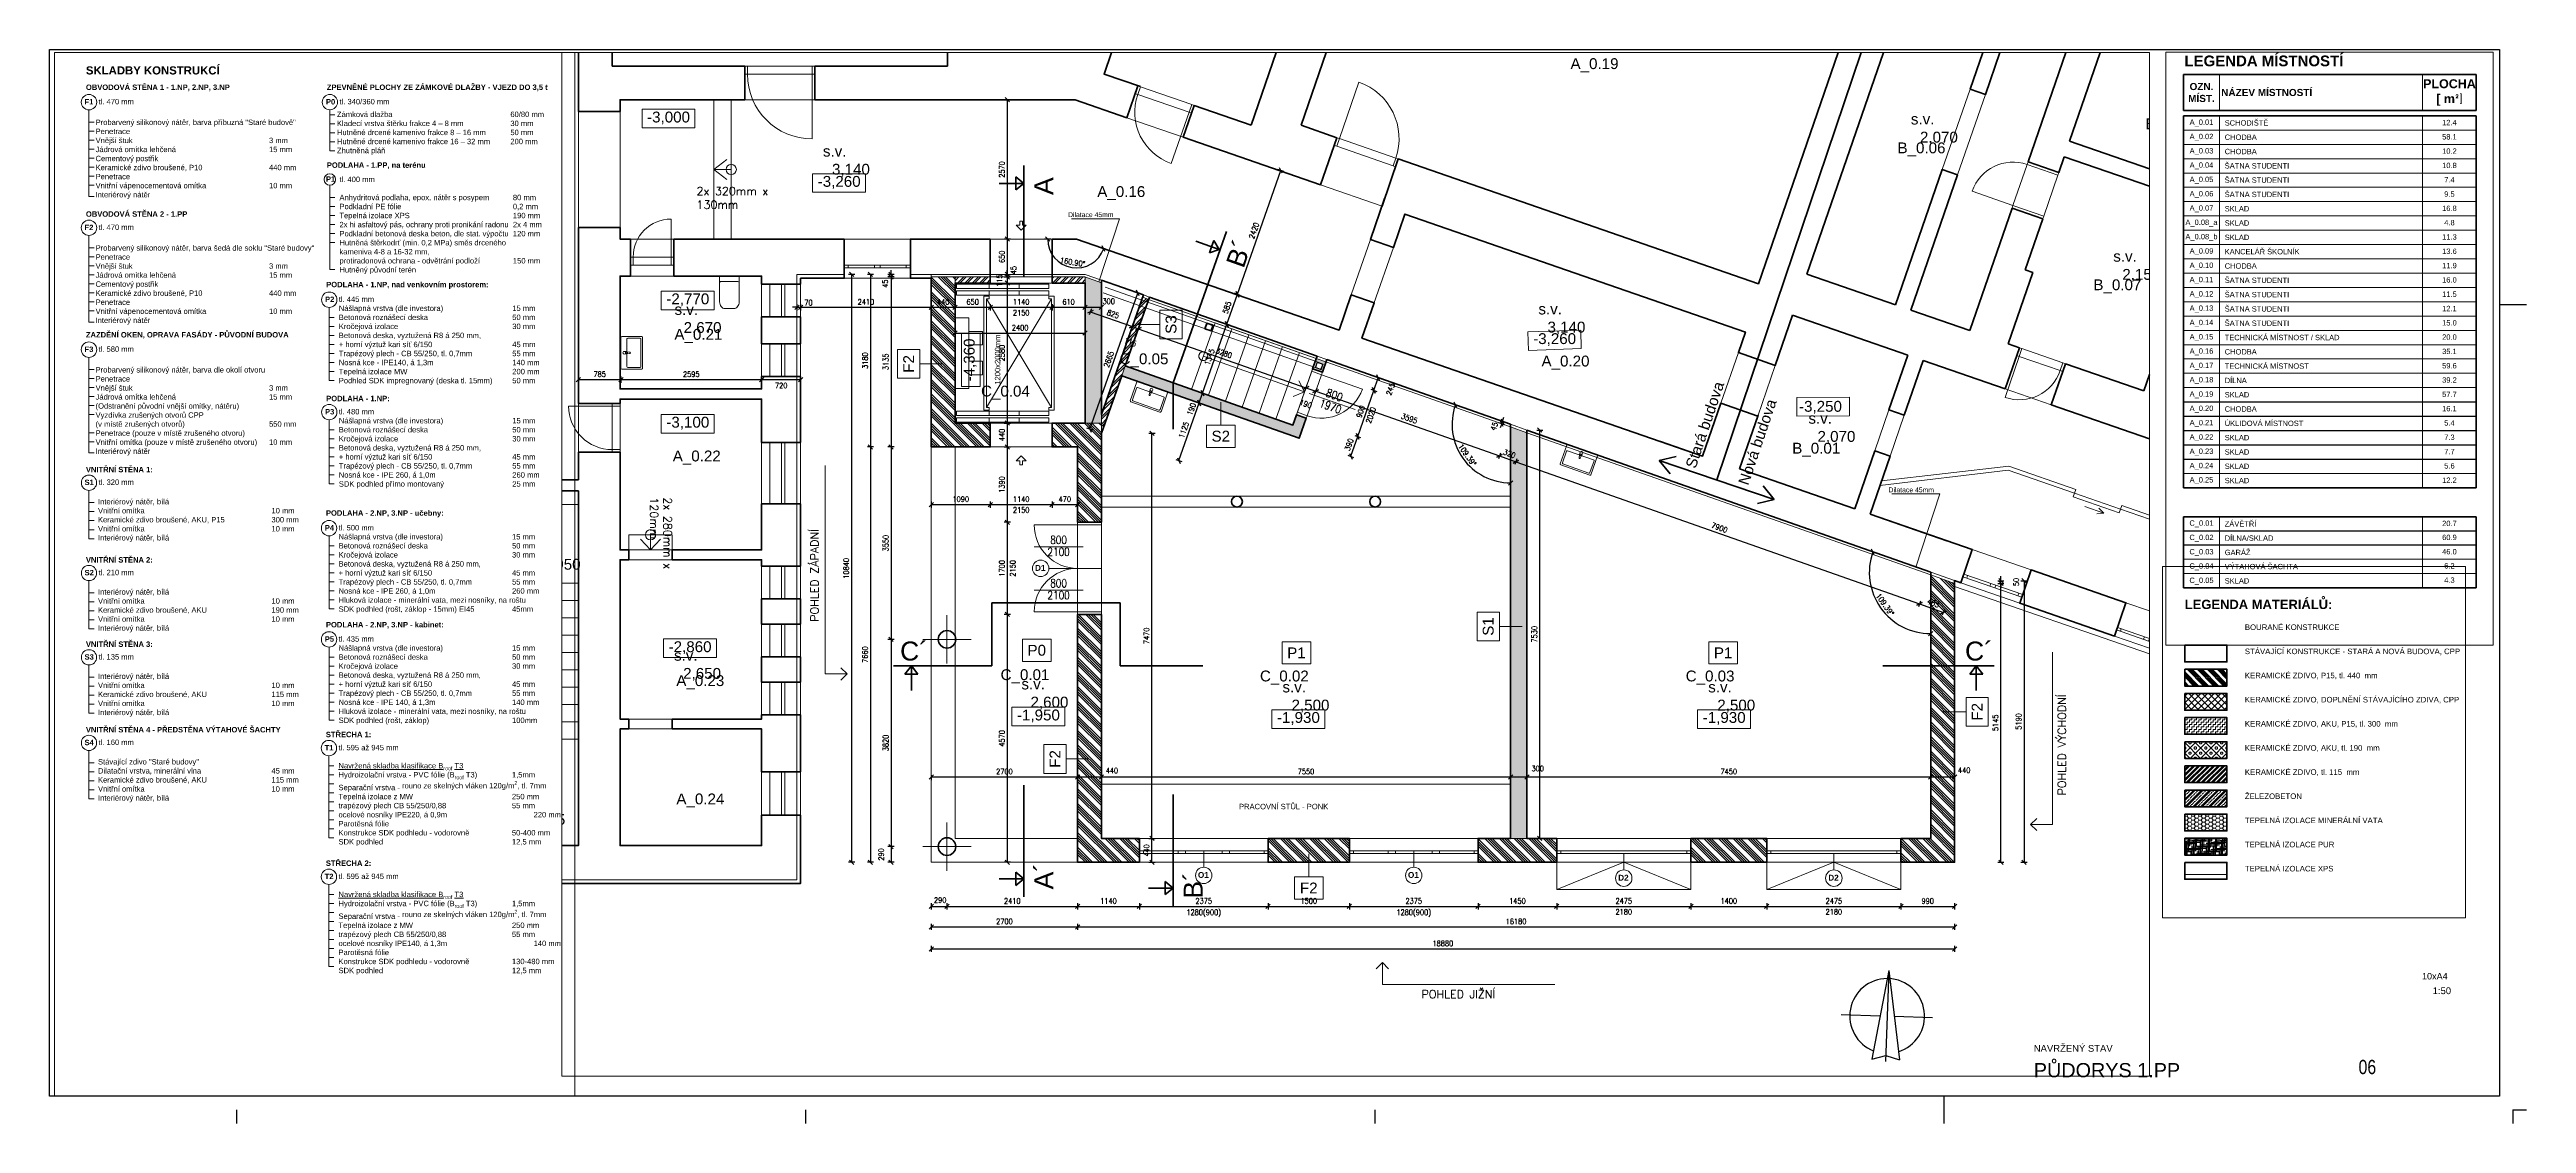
# Paper-space layout '06_1PP' of a CAD drawing. Header units: millimetres. Extents: x 2 to 916, y -9 to 387.
# The model-space entities are those that its viewports show. They can reach past a viewport. Long polylines and large blocks are cut down to what shows.
import ezdxf
from ezdxf.enums import TextEntityAlignment as Align

# ---------------------------------------------------------------- set-up
doc = ezdxf.new("R2010")
doc.units = ezdxf.units.MM
doc.header["$LTSCALE"] = 400
doc.header["$PDMODE"] = 3
for name, pattern in [('DASHDOT', [1, 0.5, -0.25, 0, -0.25]), ('DASHED', [0.75, 0.5, -0.25]), ('DIVIDE', [1.25, 0.5, -0.25, 0, -0.25, 0, -0.25]), ('Čerchovaná', [1340.555525, 705.555534, -352.777767, 0, -282.222223]), ('ČÁRKOVANÁ', [0.75, 0.5, -0.25])]:
    doc.linetypes.add(name, pattern=pattern)
for name, color, linetype, lineweight in [('01_TP_Kóty otvorů', 7, 'Continuous', 15), ('_Razitko', 7, 'Continuous', 9), ('RG_dveře', 3, 'Continuous', 9), ('RG_koty', 7, 'Continuous', 9), ('RG_nábytek', 32, 'Continuous', 9), ('RG_okna', 3, 'Continuous', 9), ('RG_pohled', 200, 'Continuous', 9), ('RG_popis okna', 131, 'Continuous', 9), ('RG_popisy', 11, 'Continuous', 9), ('RG_rozhraní mater', 51, 'Continuous', 9), ('RG_schodiště', 94, 'Continuous', 9), ('RG_skladby konstrukcí', 5, 'Continuous', 9), ('RG_tabulky', 7, 'Continuous', 5), ('RG_tabulky tlustá', 7, 'Continuous', 40), ('RG_tepelka', 2, 'Continuous', 9), ('RG_velmi tlustá', 5, 'Continuous', 70), ('RG_výrobky zámečník', 6, 'Continuous', 9), ('RG_zařízováky', 4, 'Continuous', 9), ('RG_zdivo nové', 1, 'Continuous', 50), ('RG_zdivo stavajici', 30, 'Continuous', 50), ('RG_zdivo stávající', 30, 'Continuous', 50), ('RG_čerch 1', 6, 'DASHDOT', 9), ('RG_čerch 2', 6, 'DIVIDE', 9), ('RG_čárkovaně', 40, 'DASHED', 9), ('RG_šrafy', 253, 'Continuous', 9)]:
    doc.layers.add(name, color=color, linetype=linetype, lineweight=lineweight)
doc.layers.add('RG_Rámeček', color=5, linetype='Continuous')
doc.styles.add('ARIAL', font='Arial.ttf')
doc.styles.add('Arial 100', font='Arial.ttf', dxfattribs={"height": 100})
doc.styles.add('Arial 200', font='Arial.ttf', dxfattribs={"height": 200})
doc.styles.add('Arial 250', font='Arial Bold.ttf', dxfattribs={"height": 250})
doc.styles.add('Arial 350', font='Arial Bold.ttf', dxfattribs={"height": 350})
doc.styles.add('GENERATED_STYLE_3', font='Arial.ttf')
doc.styles.add('Koty', font='romans.shx', dxfattribs={"width": 0.8})
doc.styles.get("Standard").update_dxf_attribs({"font": 'romans.shx', "height": 100})
doc.linetypes.add('ST_IZOL_TEP2', pattern='A,1e-06,[12,st.shx,S=1,R=0,X=0,Y=0],-3.795,[11,st.shx,S=1,R=0,X=0,Y=15.553],-3.795', length=7.590001)
doc.dimstyles.new('RG_50_vnitřní', dxfattribs={"dimscale": 50, "dimtxt": 2, "dimasz": 1.6, "dimexe": 1.15, "dimexo": 0, "dimgap": 1, "dimtad": 1, "dimdec": 0, "dimrnd": 5, "dimzin": 0, "dimdsep": 46, "dimtxsty": 'Koty', "dimblk1": 'OBLIQUE', "dimblk2": 'OBLIQUE', "dimsah": 1, "dimcen": 0.09, "dimclrd": 256, "dimclre": 256, "dimclrt": 2, "dimazin": 0, "dimtfac": 1, "dimtdec": 0, "dimtmove": 2, "dimatfit": 3, "dimfxl": 1.15, "dimfxlon": 1, "dimtolj": 1, "dimtzin": 0, "dimarcsym": 0})

# ---------------------------------------------------------------- blocks, each defined once
blk = doc.blocks.new('*U510')
for points in [[(-5, 297), (0, 297)], [(0, 297), (5, 297)], [(-840, 0), (-840, -5)], [(-630, 0), (-630, -5)], [(-420, 0), (-420, -5)], [(-210, 5), (-210, 0)], [(-210, 0), (-210, -5)], [(0, 0), (0, -5)], [(0, 0), (5, 0)]]:
    blk.add_lwpolyline(points)
at = {"layer": 'RG_Rámeček'}
blk.add_lwpolyline([(-5, 5), (-909, 5), (-909, 391), (-5, 391)], close=True, dxfattribs=at)
at = {"layer": '_Razitko', "style": 'ARIAL'}
blk.add_attdef('FORMAT_RG', (-33.55, 48.1), '', height=2.4, dxfattribs=at)
blk = doc.blocks.new('severka')
for p, q in [((0, 841), (-253, -804)), ((0, 841), (253, -800)), ((0, 841), (0, -841)), ((-847, 0), (-129, 0)), ((129, 0), (835, 0)), ((-253, -804), (0, -728)), ((0, -728), (253, -800))]:
    blk.add_line(p, q)
for start, end in [(91.9392, 250.5597), (289.4403, 90)]:
    blk.add_arc((0, 0), 690, start, end)
blk.add_solid([(0, 841), (0, -728), (253, -800), (0, 841)])
blk = doc.blocks.new('*U36')
blk.add_line((600, -323), (600, -1123))
for points in [[(-250, -173), (-200, -173), (-200, -323), (-250, -323)], [(650, -173), (600, -173), (600, -323), (650, -323)]]:
    blk.add_lwpolyline(points)
blk.add_arc((600, -323), 800, 180, 270)
at = {"layer": 'RG_zdivo stávající'}
for p, q in [((-250, -173), (-250, -323)), ((650, -173), (650, -323))]:
    blk.add_line(p, q, dxfattribs=at)
at = {"layer": 'RG_čerch 2'}
for p, q in [((-200, -173), (600, -173)), ((-200, -323), (600, -323))]:
    blk.add_line(p, q, dxfattribs=at)
blk = doc.blocks.new('*U34')
blk.add_line((600, -173), (600, 627))
for points in [[(-250, -773), (-200, -773), (-200, -173), (-250, -173)], [(650, -773), (600, -773), (600, -173), (650, -173)]]:
    blk.add_lwpolyline(points)
blk.add_arc((600, -173), 800, 90, 180)
at = {"layer": 'RG_zdivo stávající'}
for p, q in [((-250, -773), (-250, -173)), ((650, -773), (650, -173))]:
    blk.add_line(p, q, dxfattribs=at)
at = {"layer": 'RG_čerch 2'}
for p, q in [((-200, -173), (600, -173)), ((-200, -773), (600, -773))]:
    blk.add_line(p, q, dxfattribs=at)
blk = doc.blocks.new('*U32')
blk.add_line((750, -143), (750, 957))
for points in [[(-400, -293), (-350, -293), (-350, -143), (-400, -143)], [(800, -293), (750, -293), (750, -143), (800, -143)]]:
    blk.add_lwpolyline(points)
blk.add_arc((750, -143), 1100, 90, 180)
at = {"layer": 'RG_zdivo stávající'}
for p, q in [((-400, -293), (-400, -143)), ((800, -293), (800, -143))]:
    blk.add_line(p, q, dxfattribs=at)
at = {"layer": 'RG_čerch 2'}
for p, q in [((-350, -143), (750, -143)), ((-350, -293), (750, -293))]:
    blk.add_line(p, q, dxfattribs=at)
blk = doc.blocks.new('*U30')
blk.add_line((-350, -293), (-350, -1293))
for points in [[(-400, -143), (-350, -143), (-350, -293), (-400, -293)], [(700, -143), (650, -143), (650, -293), (700, -293)]]:
    blk.add_lwpolyline(points)
blk.add_arc((-350, -293), 1000, 270, 0)
at = {"layer": 'RG_zdivo stávající'}
for p, q in [((-400, -143), (-400, -293)), ((700, -143), (700, -293))]:
    blk.add_line(p, q, dxfattribs=at)
at = {"layer": 'RG_čerch 2'}
for p, q in [((650, -143), (-350, -143)), ((650, -293), (-350, -293))]:
    blk.add_line(p, q, dxfattribs=at)
blk = doc.blocks.new('*U31')
blk.add_line((350, -293), (350, -993))
for points in [[(-400, -143), (-350, -143), (-350, -293), (-400, -293)], [(400, -143), (350, -143), (350, -293), (400, -293)]]:
    blk.add_lwpolyline(points)
blk.add_arc((350, -293), 700, 180, 270)
at = {"layer": 'RG_zdivo stávající'}
for p, q in [((-400, -143), (-400, -293)), ((400, -143), (400, -293))]:
    blk.add_line(p, q, dxfattribs=at)
at = {"layer": 'RG_čerch 2'}
for p, q in [((-350, -143), (350, -143)), ((-350, -293), (350, -293))]:
    blk.add_line(p, q, dxfattribs=at)
blk = doc.blocks.new('umyv_16')
at = {"layer": 'RG_zařízováky', "linetype": 'Continuous', "lineweight": 20}
for p, q in [((303632, -112272), (303632, -112842)), ((304017, -112257), (303647, -112257)), ((303742, -112302), (303742, -112812)), ((303987, -112287), (303757, -112287)), ((304002, -112812), (304002, -112302)), ((304032, -112842), (304032, -112272)), ((303647, -112857), (304017, -112857)), ((303692, -112532), (303734, -112536)), ((303734, -112578), (303692, -112582)), ((303732, -112544), (303717, -112544)), ((303717, -112544), (303717, -112571)), ((303717, -112571), (303732, -112571)), ((303743, -112540), (303796, -112546)), ((303796, -112568), (303743, -112575)), ((303757, -112827), (303987, -112827))]:
    blk.add_line(p, q, dxfattribs=at)
at = {"layer": 'RG_zařízováky', "linetype": 'Continuous', "lineweight": 20, "extrusion": (0, 0, -1)}
for centre, major_axis, start_param, end_param in [((303647, -112272), (10.6, 10.6), 3.926991, 5.497787), ((303757, -112302), (10.6, 10.6), 3.926991, 5.497787), ((303987, -112302), (-10.6, 10.6), 0.785398, 2.356194), ((304017, -112272), (-10.6, 10.6), 0.785398, 2.356194), ((303647, -112842), (-10.6, 10.6), 3.926991, 5.497787), ((303692, -112557), (17.7, 17.7), 2.356194, 5.497787), ((303732, -112557), (-9.62, 9.62), 0.785398, 3.926991), ((303732, -112557), (-14.9, 14.9), 0.875625, 1.35736), ((303732, -112557), (-14.9, 14.9), 3.355029, 3.836764), ((303757, -112812), (-10.6, 10.6), 3.926991, 5.497787), ((303732, -112557), (-14.9, 14.9), 1.35736, 3.355029), ((303795, -112557), (-7.91, 7.91), 0.909996, 3.802393), ((303987, -112812), (10.6, 10.6), 0.785398, 2.356194), ((304017, -112842), (10.6, 10.6), 0.785398, 2.356194)]:
    blk.add_ellipse(centre, major_axis=major_axis, ratio=1, start_param=start_param, end_param=end_param, dxfattribs=at)
blk = doc.blocks.new('*U27')
blk.add_line((650, -293), (650, -1293))
for points in [[(-400, -143), (-350, -143), (-350, -293), (-400, -293)], [(700, -143), (650, -143), (650, -293), (700, -293)]]:
    blk.add_lwpolyline(points)
blk.add_arc((650, -293), 1000, 180, 270)
at = {"layer": 'RG_zdivo stávající'}
for p, q in [((-400, -143), (-400, -293)), ((700, -143), (700, -293))]:
    blk.add_line(p, q, dxfattribs=at)
at = {"layer": 'RG_čerch 2'}
for p, q in [((-350, -143), (650, -143)), ((-350, -293), (650, -293))]:
    blk.add_line(p, q, dxfattribs=at)
blk = doc.blocks.new('*U29')
blk.add_line((-350, -293), (-350, -1093))
for points in [[(-400, -143), (-350, -143), (-350, -293), (-400, -293)], [(500, -143), (450, -143), (450, -293), (500, -293)]]:
    blk.add_lwpolyline(points)
blk.add_arc((-350, -293), 800, 270, 0)
at = {"layer": 'RG_zdivo stávající'}
for p, q in [((-400, -143), (-400, -293)), ((500, -143), (500, -293))]:
    blk.add_line(p, q, dxfattribs=at)
at = {"layer": 'RG_čerch 2'}
for p, q in [((450, -143), (-350, -143)), ((450, -293), (-350, -293))]:
    blk.add_line(p, q, dxfattribs=at)
blk = doc.blocks.new('wc_1')
at = {"layer": 'RG_zařízováky', "linetype": 'Continuous', "lineweight": 20}
for p, q in [((307541, -110025), (307543, -110005)), ((307541, -110185), (307541, -110025)), ((307543, -110005), (307551, -109986)), ((307551, -109986), (307562, -109969)), ((307562, -109969), (307578, -109954)), ((307578, -109954), (307597, -109941)), ((307597, -109941), (307619, -109932)), ((307619, -109932), (307642, -109926)), ((307642, -109926), (307667, -109925)), ((307667, -109925), (308141, -109925)), ((308040, -109950), (308040, -110105)), ((308040, -110105), (308040, -110260)), ((308141, -109925), (308141, -110285)), ((307543, -110204), (307541, -110185)), ((307551, -110223), (307543, -110204)), ((307562, -110240), (307551, -110223)), ((307578, -110255), (307562, -110240)), ((307597, -110268), (307578, -110255)), ((307619, -110277), (307597, -110268)), ((307642, -110283), (307619, -110277)), ((307667, -110285), (307642, -110283)), ((308141, -110285), (307667, -110285))]:
    blk.add_line(p, q, dxfattribs=at)
at = {"layer": 'RG_zařízováky', "linetype": 'Continuous', "lineweight": 20, "extrusion": (0, 0, -1)}
for centre, major_axis, start_param, end_param in [((308009, -109950), (-31.5, 0), 1.570796, 3.141593), ((308009, -110260), (31.5, 0), 0, 1.570796)]:
    blk.add_ellipse(centre, major_axis=major_axis, ratio=0.794118, start_param=start_param, end_param=end_param, dxfattribs=at)
blk = doc.blocks.new('*U25')
blk.add_line((-350, -293), (-350, -1483))
for points in [[(-400, -143), (-350, -143), (-350, -293), (-400, -293)], [(890, -143), (840, -143), (840, -293), (890, -293)]]:
    blk.add_lwpolyline(points)
blk.add_arc((-350, -293), 1190, 270, 0)
at = {"layer": 'RG_zdivo stávající'}
for p, q in [((-400, -143), (-400, -293)), ((890, -143), (890, -293))]:
    blk.add_line(p, q, dxfattribs=at)
at = {"layer": 'RG_čerch 2'}
for p, q in [((840, -143), (-350, -143)), ((840, -293), (-350, -293))]:
    blk.add_line(p, q, dxfattribs=at)
blk = doc.blocks.new('*U26')
blk.add_line((650, -293), (650, -1193))
for points in [[(-300, -93), (-250, -93), (-250, -293), (-300, -293)], [(700, -93), (650, -93), (650, -293), (700, -293)]]:
    blk.add_lwpolyline(points)
blk.add_arc((650, -293), 900, 180, 270)
at = {"layer": 'RG_zdivo stávající'}
for p, q in [((-300, -93), (-300, -293)), ((700, -93), (700, -293))]:
    blk.add_line(p, q, dxfattribs=at)
at = {"layer": 'RG_čerch 2'}
for p, q in [((-250, -93), (650, -93)), ((-250, -293), (650, -293))]:
    blk.add_line(p, q, dxfattribs=at)
blk = doc.blocks.new('rozdelovnik')
at = {"layer": 'RG_popisy', "linetype": 'ČÁRKOVANÁ', "lineweight": 35}
blk.add_line((348350, -333539), (352777, -320455), dxfattribs=at)
for points in [[(352027, -320021), (351715, -320096)], [(352027, -320021), (351715, -320096)], [(351715, -320096), (353839, -320815)], [(351917, -320345), (351715, -320096)], [(351715, -320096), (353839, -320815)], [(351917, -320345), (351715, -320096)], [(353637, -320566), (353839, -320815)], [(353637, -320566), (353839, -320815)], [(353527, -320889), (353839, -320815)], [(353527, -320889), (353839, -320815)], [(347600, -333105), (347289, -333180)], [(347600, -333105), (347289, -333180)], [(347289, -333180), (349412, -333899)], [(347491, -333429), (347289, -333180)], [(347289, -333180), (349412, -333899)], [(347491, -333429), (347289, -333180)], [(349101, -333973), (349412, -333899)], [(349101, -333973), (349412, -333899)], [(349210, -333650), (349412, -333899)], [(349210, -333650), (349412, -333899)]]:
    blk.add_lwpolyline(points, dxfattribs=at)
at = {"layer": 'RG_popisy', "char_height": 200, "attachment_point": 1, "rotation": 71.3085, "style": 'Arial 250'}
for s, insert in [('\\pi-250;{\\fArial|b0|i0|c238|p34;Stará budova}', (351572, -322041)), ('\\pi-250;{\\fArial|b0|i0|c238|p34;Nová budova}', (352544, -322349)), ('\\pi-250;{\\fArial|b0|i0|c238|p34;Stará budova}', (347850, -333042)), ('\\pi-250;{\\fArial|b0|i0|c238|p34;Nová budova}', (348822, -333351))]:
    blk.add_mtext(s, dxfattribs=dict(at, insert=insert))
blk = doc.blocks.new('výtah_1200x2000')
at = {"layer": 'RG_zařízováky'}
for points in [[(336469, -329749), (334069, -329749), (334069, -332329), (336469, -332329)], [(334094, -329849), (334699, -329849), (334699, -329769), (334094, -329769)], [(334094, -329972), (334699, -329972), (334699, -329892), (334094, -329892)], [(334699, -329849), (335249, -329849), (335249, -329769), (334699, -329769)], [(334699, -329972), (335249, -329972), (335249, -329892), (334699, -329892)], [(335249, -329849), (335799, -329849), (335799, -329769), (335249, -329769)], [(335249, -329972), (335799, -329972), (335799, -329892), (335249, -329892)], [(334069, -331690), (334324, -331690), (334324, -330390), (334069, -330390)], [(334324, -330890), (334574, -330890), (334574, -330640), (334324, -330640)], [(334324, -331190), (334574, -331190), (334574, -331440), (334324, -331440)], [(334094, -332108), (334699, -332108), (334699, -332188), (334094, -332188)], [(334094, -332231), (334699, -332231), (334699, -332311), (334094, -332311)], [(334699, -332108), (335249, -332108), (335249, -332188), (334699, -332188)], [(334699, -332231), (335249, -332231), (335249, -332311), (334699, -332311)], [(335249, -332108), (335799, -332108), (335799, -332188), (335249, -332188)], [(335249, -332231), (335799, -332231), (335799, -332311), (335249, -332311)]]:
    blk.add_lwpolyline(points, close=True, dxfattribs=at)
for points in [[(334699, -332090), (334599, -332090), (334599, -329990), (334699, -329990)], [(334699, -332040), (334649, -332040), (334649, -330040), (334699, -330040)], [(334649, -332040), (335849, -330040)], [(335849, -332040), (334649, -330040)], [(334699, -330040), (334699, -329990)], [(335799, -329990), (335899, -329990), (335899, -332090), (335799, -332090)], [(335799, -330040), (335799, -329990)], [(335799, -330040), (335849, -330040), (335849, -332040), (335799, -332040), (335799, -332090)], [(334699, -332090), (334699, -332040)]]:
    blk.add_lwpolyline(points, dxfattribs=at)
at = {"layer": 'RG_zařízováky', "insert": (334802, -331497), "char_height": 100, "attachment_point": 1, "rotation": 90, "style": 'Arial 100'}
blk.add_mtext('\\pxi-1.25;{\\fArial|b0|i0|c238|p34;1200x2000mm}', dxfattribs=at)
blk = doc.blocks.new('*U125')
for p, q in [((0, 440), (-50, 440)), ((0, 0), (-50, 0)), ((800, 440), (0, 440)), ((0, 440), (0, 0)), ((800, 0), (0, 0)), ((0, 0), (0, -800)), ((850, 440), (800, 440)), ((800, 440), (800, 0)), ((850, 0), (800, 0))]:
    blk.add_line(p, q)
blk.add_arc((0, 0), 800, 270, 0)
at = {"layer": '01_TP_Kóty otvorů'}
blk.add_line((400, 100), (400, -800), dxfattribs=at)
at = {"layer": '01_TP_Kóty otvorů', "insert": (400, -350), "char_height": 150, "attachment_point": 5, "rotation": 90, "style": 'Koty'}
blk.add_mtext('800\\P ', dxfattribs=at)
at = {"layer": '01_TP_Kóty otvorů', "style": 'Koty', "width": 0.8}
blk.add_attdef('VYS_DVR', text='', height=150, rotation=90, dxfattribs=at).set_placement((420, -350), align=Align.TOP_CENTER)
blk = doc.blocks.new('*U124')
for p, q in [((0, 440), (-50, 440)), ((0, 0), (-50, 0)), ((800, 440), (0, 440)), ((0, 440), (0, 0)), ((800, 0), (0, 0)), ((850, 440), (800, 440)), ((800, 440), (800, 0)), ((850, 0), (800, 0)), ((800, 0), (800, -800))]:
    blk.add_line(p, q)
blk.add_arc((800, 0), 800, 180, 270)
at = {"layer": '01_TP_Kóty otvorů'}
blk.add_line((400, 100), (400, -800), dxfattribs=at)
at = {"layer": '01_TP_Kóty otvorů', "insert": (400, -350), "char_height": 150, "attachment_point": 5, "rotation": 90, "style": 'Koty'}
blk.add_mtext('800\\P ', dxfattribs=at)
at = {"layer": '01_TP_Kóty otvorů', "style": 'Koty', "width": 0.8}
blk.add_attdef('VYS_DVR', text='', height=150, rotation=90, dxfattribs=at).set_placement((420, -350), align=Align.TOP_CENTER)
blk = doc.blocks.new('okno_2375')
at = {"layer": 'RG_okna'}
for points in [[(437181, -409465), (439556, -409465)], [(437181, -409695), (439556, -409695)], [(437181, -409745), (439556, -409745)], [(437181, -409905), (439556, -409905)], [(437256, -409745), (437256, -409695)], [(437894, -409745), (437894, -409695)], [(438030, -409695), (438030, -409745)], [(438707, -409695), (438707, -409745)], [(438843, -409745), (438843, -409695)], [(439481, -409745), (439481, -409695)]]:
    blk.add_lwpolyline(points, dxfattribs=at)
blk = doc.blocks.new('vrata_2475')
at = {"layer": 'RG_okna'}
for points in [[(444881, -411465), (447356, -411465)], [(444881, -411695), (447356, -411695)], [(444881, -411745), (447356, -411745)], [(444956, -411745), (444956, -411695)], [(447281, -411745), (447281, -411695)], [(444881, -411905), (447356, -411905)]]:
    blk.add_lwpolyline(points, dxfattribs=at)
blk = doc.blocks.new('sloup_324_8')
at = {"layer": 'RG_zdivo nové'}
blk.add_circle((334668, -339612), 162, dxfattribs=at)
at = {"layer": 'RG_čerch 1'}
for points in [[(334668, -339166), (334668, -340059)], [(335114, -339612), (334221, -339612)]]:
    blk.add_lwpolyline(points, dxfattribs=at)
blk = doc.blocks.new('*U205')
for p, q in [((0, 190), (-50, 190)), ((0, 0), (-50, 0)), ((800, 190), (0, 190)), ((0, 190), (0, 0)), ((800, 0), (0, 0)), ((850, 190), (800, 190)), ((800, 190), (800, 0)), ((850, 0), (800, 0)), ((800, 0), (800, -800))]:
    blk.add_line(p, q)
blk.add_arc((800, 0), 800, 180, 270)
at = {"layer": '01_TP_Kóty otvorů'}
blk.add_line((400, 100), (400, -800), dxfattribs=at)
at = {"layer": '01_TP_Kóty otvorů', "insert": (400, -350), "char_height": 150, "attachment_point": 5, "rotation": 270, "style": 'Koty'}
blk.add_mtext('800\\P ', dxfattribs=at)
at = {"layer": '01_TP_Kóty otvorů', "style": 'Koty', "width": 0.8}
blk.add_attdef('VYS_DVR', text='', height=150, rotation=270, dxfattribs=at).set_placement((380, -350), align=Align.TOP_CENTER)
blk = doc.blocks.new('_Oblique')
at = {"color": 0, "linetype": 'ByBlock', "lineweight": -2}
blk.add_line((-0.5, -0.5), (0.5, 0.5), dxfattribs=at)
blk = doc.blocks.new('*D217')
at = {"layer": 'Defpoints', "color": 0, "transparency": 16777216}
for p in [(327349, -331555), (328133, -331555), (328133, -331690)]:
    blk.add_point(p, dxfattribs=at)
at = {"layer": 'RG_koty', "lineweight": -2, "transparency": 16777216}
for p, q in [((327349, -331632), (327349, -331747)), ((327349, -331690), (328133, -331690)), ((328133, -331632), (328133, -331747))]:
    blk.add_line(p, q, dxfattribs=at)
at = {"layer": 'RG_koty', "lineweight": -2, "transparency": 16777216, "xscale": 80, "yscale": 80, "zscale": 80, "rotation": 180}
blk.add_blockref('_Oblique', (327349, -331690), dxfattribs=at)
at = {"layer": 'RG_koty', "lineweight": -2, "transparency": 16777216, "xscale": 80, "yscale": 80, "zscale": 80}
blk.add_blockref('_Oblique', (328133, -331690), dxfattribs=at)
at = {"layer": 'RG_koty', "color": 2, "transparency": 16777216, "insert": (327741, -331590), "char_height": 100, "attachment_point": 5, "style": 'Koty'}
blk.add_mtext('\\A1;785', dxfattribs=at)
blk = doc.blocks.new('*D218')
at = {"layer": 'Defpoints', "color": 0, "transparency": 16777216}
for p in [(328133, -331555), (330729, -331690), (330729, -331860)]:
    blk.add_point(p, dxfattribs=at)
at = {"layer": 'RG_koty', "lineweight": -2, "transparency": 16777216}
for p, q in [((328133, -331632), (328133, -331747)), ((328133, -331690), (330729, -331690)), ((330729, -331747), (330729, -331632))]:
    blk.add_line(p, q, dxfattribs=at)
at = {"layer": 'RG_koty', "lineweight": -2, "transparency": 16777216, "xscale": 80, "yscale": 80, "zscale": 80, "rotation": 180}
blk.add_blockref('_Oblique', (328133, -331690), dxfattribs=at)
at = {"layer": 'RG_koty', "lineweight": -2, "transparency": 16777216, "xscale": 80, "yscale": 80, "zscale": 80}
blk.add_blockref('_Oblique', (330729, -331690), dxfattribs=at)
at = {"layer": 'RG_koty', "color": 2, "transparency": 16777216, "insert": (329431, -331590), "char_height": 100, "attachment_point": 5, "style": 'Koty'}
blk.add_mtext('\\A1;2595', dxfattribs=at)
blk = doc.blocks.new('*D219')
at = {"layer": 'Defpoints', "color": 0, "transparency": 16777216}
for p in [(331449, -331690), (330729, -331860), (331449, -331860)]:
    blk.add_point(p, dxfattribs=at)
at = {"layer": 'RG_koty', "lineweight": -2, "transparency": 16777216}
for p, q in [((330729, -331747), (330729, -331632)), ((330729, -331690), (331449, -331690)), ((331449, -331747), (331449, -331632))]:
    blk.add_line(p, q, dxfattribs=at)
at = {"layer": 'RG_koty', "lineweight": -2, "transparency": 16777216, "xscale": 80, "yscale": 80, "zscale": 80, "rotation": 180}
blk.add_blockref('_Oblique', (330729, -331690), dxfattribs=at)
at = {"layer": 'RG_koty', "lineweight": -2, "transparency": 16777216, "xscale": 80, "yscale": 80, "zscale": 80}
blk.add_blockref('_Oblique', (331449, -331690), dxfattribs=at)
at = {"layer": 'RG_koty', "color": 2, "transparency": 16777216, "insert": (331089, -331799), "char_height": 100, "attachment_point": 5, "style": 'Koty'}
blk.add_mtext('\\A1;720', dxfattribs=at)
blk = doc.blocks.new('*D220')
at = {"layer": 'Defpoints', "color": 0, "transparency": 16777216}
for p in [(333858, -340590), (334148, -340590), (334148, -341403)]:
    blk.add_point(p, dxfattribs=at)
at = {"layer": 'RG_koty', "lineweight": -2, "transparency": 16777216}
for p, q in [((333858, -341345), (333858, -341460)), ((334148, -341345), (334148, -341460)), ((333858, -341403), (334148, -341403))]:
    blk.add_line(p, q, dxfattribs=at)
at = {"layer": 'RG_koty', "lineweight": -2, "transparency": 16777216, "xscale": 80, "yscale": 80, "zscale": 80, "rotation": 180}
blk.add_blockref('_Oblique', (333858, -341403), dxfattribs=at)
at = {"layer": 'RG_koty', "lineweight": -2, "transparency": 16777216, "xscale": 80, "yscale": 80, "zscale": 80}
blk.add_blockref('_Oblique', (334148, -341403), dxfattribs=at)
at = {"layer": 'RG_koty', "color": 2, "transparency": 16777216, "insert": (334023, -341288), "char_height": 100, "attachment_point": 5, "style": 'Koty'}
blk.add_mtext('\\A1;290', dxfattribs=at)
blk = doc.blocks.new('*D221')
at = {"layer": 'Defpoints', "color": 0, "transparency": 16777216}
for p in [(334148, -340590), (336558, -340590), (336558, -341403)]:
    blk.add_point(p, dxfattribs=at)
at = {"layer": 'RG_koty', "lineweight": -2, "transparency": 16777216}
for p, q in [((334148, -341345), (334148, -341460)), ((336558, -341345), (336558, -341460)), ((334148, -341403), (336558, -341403))]:
    blk.add_line(p, q, dxfattribs=at)
at = {"layer": 'RG_koty', "lineweight": -2, "transparency": 16777216, "xscale": 80, "yscale": 80, "zscale": 80, "rotation": 180}
blk.add_blockref('_Oblique', (334148, -341403), dxfattribs=at)
at = {"layer": 'RG_koty', "lineweight": -2, "transparency": 16777216, "xscale": 80, "yscale": 80, "zscale": 80}
blk.add_blockref('_Oblique', (336558, -341403), dxfattribs=at)
at = {"layer": 'RG_koty', "color": 2, "transparency": 16777216, "insert": (335353, -341303), "char_height": 100, "attachment_point": 5, "style": 'Koty'}
blk.add_mtext('\\A1;2410', dxfattribs=at)
blk = doc.blocks.new('*D222')
at = {"layer": 'Defpoints', "color": 0, "transparency": 16777216}
for p in [(336558, -340590), (337698, -340590), (337698, -341403)]:
    blk.add_point(p, dxfattribs=at)
at = {"layer": 'RG_koty', "lineweight": -2, "transparency": 16777216}
for p, q in [((336558, -341345), (336558, -341460)), ((337698, -341345), (337698, -341460)), ((336558, -341403), (337698, -341403))]:
    blk.add_line(p, q, dxfattribs=at)
at = {"layer": 'RG_koty', "lineweight": -2, "transparency": 16777216, "xscale": 80, "yscale": 80, "zscale": 80, "rotation": 180}
blk.add_blockref('_Oblique', (336558, -341403), dxfattribs=at)
at = {"layer": 'RG_koty', "lineweight": -2, "transparency": 16777216, "xscale": 80, "yscale": 80, "zscale": 80}
blk.add_blockref('_Oblique', (337698, -341403), dxfattribs=at)
at = {"layer": 'RG_koty', "color": 2, "transparency": 16777216, "insert": (337128, -341303), "char_height": 100, "attachment_point": 5, "style": 'Koty'}
blk.add_mtext('\\A1;1140', dxfattribs=at)
blk = doc.blocks.new('*D223')
at = {"layer": 'Defpoints', "color": 0, "transparency": 16777216}
for p in [(337698, -340590), (340073, -340590), (340073, -341403)]:
    blk.add_point(p, dxfattribs=at)
at = {"layer": 'RG_koty', "lineweight": -2, "transparency": 16777216}
for p, q in [((337698, -341345), (337698, -341460)), ((340073, -341345), (340073, -341460)), ((337698, -341403), (340073, -341403))]:
    blk.add_line(p, q, dxfattribs=at)
at = {"layer": 'RG_koty', "lineweight": -2, "transparency": 16777216, "xscale": 80, "yscale": 80, "zscale": 80, "rotation": 180}
blk.add_blockref('_Oblique', (337698, -341403), dxfattribs=at)
at = {"layer": 'RG_koty', "lineweight": -2, "transparency": 16777216, "xscale": 80, "yscale": 80, "zscale": 80}
blk.add_blockref('_Oblique', (340073, -341403), dxfattribs=at)
at = {"layer": 'RG_koty', "color": 2, "transparency": 16777216, "char_height": 100, "attachment_point": 5, "style": 'Koty'}
for s, insert in [('\\A1;2375', (338886, -341303)), ('\\A1;1280(900)', (338886, -341529))]:
    blk.add_mtext(s, dxfattribs=dict(at, insert=insert))
blk = doc.blocks.new('*D224')
at = {"layer": 'Defpoints', "color": 0, "transparency": 16777216}
for p in [(340073, -340590), (341573, -340590), (341573, -341403)]:
    blk.add_point(p, dxfattribs=at)
at = {"layer": 'RG_koty', "lineweight": -2, "transparency": 16777216}
for p, q in [((340073, -341345), (340073, -341460)), ((341573, -341345), (341573, -341460)), ((340073, -341403), (341573, -341403))]:
    blk.add_line(p, q, dxfattribs=at)
at = {"layer": 'RG_koty', "lineweight": -2, "transparency": 16777216, "xscale": 80, "yscale": 80, "zscale": 80, "rotation": 180}
blk.add_blockref('_Oblique', (340073, -341403), dxfattribs=at)
at = {"layer": 'RG_koty', "lineweight": -2, "transparency": 16777216, "xscale": 80, "yscale": 80, "zscale": 80}
blk.add_blockref('_Oblique', (341573, -341403), dxfattribs=at)
at = {"layer": 'RG_koty', "color": 2, "transparency": 16777216, "insert": (340823, -341303), "char_height": 100, "attachment_point": 5, "style": 'Koty'}
blk.add_mtext('\\A1;1500', dxfattribs=at)
blk = doc.blocks.new('*D225')
at = {"layer": 'Defpoints', "color": 0, "transparency": 16777216}
for p in [(341573, -340590), (343948, -340590), (343948, -341403)]:
    blk.add_point(p, dxfattribs=at)
at = {"layer": 'RG_koty', "lineweight": -2, "transparency": 16777216}
for p, q in [((341573, -341345), (341573, -341460)), ((343948, -341345), (343948, -341460)), ((341573, -341403), (343948, -341403))]:
    blk.add_line(p, q, dxfattribs=at)
at = {"layer": 'RG_koty', "lineweight": -2, "transparency": 16777216, "xscale": 80, "yscale": 80, "zscale": 80, "rotation": 180}
blk.add_blockref('_Oblique', (341573, -341403), dxfattribs=at)
at = {"layer": 'RG_koty', "lineweight": -2, "transparency": 16777216, "xscale": 80, "yscale": 80, "zscale": 80}
blk.add_blockref('_Oblique', (343948, -341403), dxfattribs=at)
at = {"layer": 'RG_koty', "color": 2, "transparency": 16777216, "char_height": 100, "attachment_point": 5, "style": 'Koty'}
for s, insert in [('\\A1;2375', (342761, -341303)), ('\\A1;1280(900)', (342761, -341529))]:
    blk.add_mtext(s, dxfattribs=dict(at, insert=insert))
blk = doc.blocks.new('*D226')
at = {"layer": 'Defpoints', "color": 0, "transparency": 16777216}
for p in [(343948, -340590), (345398, -340590), (345398, -341403)]:
    blk.add_point(p, dxfattribs=at)
at = {"layer": 'RG_koty', "lineweight": -2, "transparency": 16777216}
for p, q in [((343948, -341345), (343948, -341460)), ((345398, -341345), (345398, -341460)), ((343948, -341403), (345398, -341403))]:
    blk.add_line(p, q, dxfattribs=at)
at = {"layer": 'RG_koty', "lineweight": -2, "transparency": 16777216, "xscale": 80, "yscale": 80, "zscale": 80, "rotation": 180}
blk.add_blockref('_Oblique', (343948, -341403), dxfattribs=at)
at = {"layer": 'RG_koty', "lineweight": -2, "transparency": 16777216, "xscale": 80, "yscale": 80, "zscale": 80}
blk.add_blockref('_Oblique', (345398, -341403), dxfattribs=at)
at = {"layer": 'RG_koty', "color": 2, "transparency": 16777216, "insert": (344673, -341303), "char_height": 100, "attachment_point": 5, "style": 'Koty'}
blk.add_mtext('\\A1;1450', dxfattribs=at)
blk = doc.blocks.new('*D227')
at = {"layer": 'Defpoints', "color": 0, "transparency": 16777216}
for p in [(345398, -340590), (347873, -340590), (347873, -341403)]:
    blk.add_point(p, dxfattribs=at)
at = {"layer": 'RG_koty', "lineweight": -2, "transparency": 16777216}
for p, q in [((345398, -341345), (345398, -341460)), ((347873, -341345), (347873, -341460)), ((345398, -341403), (347873, -341403))]:
    blk.add_line(p, q, dxfattribs=at)
at = {"layer": 'RG_koty', "lineweight": -2, "transparency": 16777216, "xscale": 80, "yscale": 80, "zscale": 80, "rotation": 180}
blk.add_blockref('_Oblique', (345398, -341403), dxfattribs=at)
at = {"layer": 'RG_koty', "lineweight": -2, "transparency": 16777216, "xscale": 80, "yscale": 80, "zscale": 80}
blk.add_blockref('_Oblique', (347873, -341403), dxfattribs=at)
at = {"layer": 'RG_koty', "color": 2, "transparency": 16777216, "char_height": 100, "attachment_point": 5, "style": 'Koty'}
for s, insert in [('\\A1;2475', (346636, -341303)), ('\\A1;2180', (346636, -341503))]:
    blk.add_mtext(s, dxfattribs=dict(at, insert=insert))
blk = doc.blocks.new('*D228')
at = {"layer": 'Defpoints', "color": 0, "transparency": 16777216}
for p in [(347873, -340590), (349275, -340590), (349275, -341403)]:
    blk.add_point(p, dxfattribs=at)
at = {"layer": 'RG_koty', "lineweight": -2, "transparency": 16777216}
for p, q in [((347873, -341345), (347873, -341460)), ((349275, -341345), (349275, -341460)), ((347873, -341403), (349275, -341403))]:
    blk.add_line(p, q, dxfattribs=at)
at = {"layer": 'RG_koty', "lineweight": -2, "transparency": 16777216, "xscale": 80, "yscale": 80, "zscale": 80, "rotation": 180}
blk.add_blockref('_Oblique', (347873, -341403), dxfattribs=at)
at = {"layer": 'RG_koty', "lineweight": -2, "transparency": 16777216, "xscale": 80, "yscale": 80, "zscale": 80}
blk.add_blockref('_Oblique', (349275, -341403), dxfattribs=at)
at = {"layer": 'RG_koty', "color": 2, "transparency": 16777216, "insert": (348574, -341303), "char_height": 100, "attachment_point": 5, "style": 'Koty'}
blk.add_mtext('\\A1;1400', dxfattribs=at)
blk = doc.blocks.new('*D229')
at = {"layer": 'Defpoints', "color": 0, "transparency": 16777216}
for p in [(349275, -340590), (351750, -340590), (351750, -341403)]:
    blk.add_point(p, dxfattribs=at)
at = {"layer": 'RG_koty', "lineweight": -2, "transparency": 16777216}
for p, q in [((349275, -341345), (349275, -341460)), ((351750, -341345), (351750, -341460)), ((349275, -341403), (351750, -341403))]:
    blk.add_line(p, q, dxfattribs=at)
at = {"layer": 'RG_koty', "lineweight": -2, "transparency": 16777216, "xscale": 80, "yscale": 80, "zscale": 80, "rotation": 180}
blk.add_blockref('_Oblique', (349275, -341403), dxfattribs=at)
at = {"layer": 'RG_koty', "lineweight": -2, "transparency": 16777216, "xscale": 80, "yscale": 80, "zscale": 80}
blk.add_blockref('_Oblique', (351750, -341403), dxfattribs=at)
at = {"layer": 'RG_koty', "color": 2, "transparency": 16777216, "char_height": 100, "attachment_point": 5, "style": 'Koty'}
for s, insert in [('\\A1;2475', (350512, -341303)), ('\\A1;2180', (350512, -341503))]:
    blk.add_mtext(s, dxfattribs=dict(at, insert=insert))
blk = doc.blocks.new('*D230')
at = {"layer": 'Defpoints', "color": 0, "transparency": 16777216}
for p in [(351750, -340590), (352738, -340590), (352738, -341403)]:
    blk.add_point(p, dxfattribs=at)
at = {"layer": 'RG_koty', "lineweight": -2, "transparency": 16777216}
for p, q in [((351750, -341345), (351750, -341460)), ((352738, -341345), (352738, -341460)), ((351750, -341403), (352738, -341403))]:
    blk.add_line(p, q, dxfattribs=at)
at = {"layer": 'RG_koty', "lineweight": -2, "transparency": 16777216, "xscale": 80, "yscale": 80, "zscale": 80, "rotation": 180}
blk.add_blockref('_Oblique', (351750, -341403), dxfattribs=at)
at = {"layer": 'RG_koty', "lineweight": -2, "transparency": 16777216, "xscale": 80, "yscale": 80, "zscale": 80}
blk.add_blockref('_Oblique', (352738, -341403), dxfattribs=at)
at = {"layer": 'RG_koty', "color": 2, "transparency": 16777216, "insert": (352244, -341303), "char_height": 100, "attachment_point": 5, "style": 'Koty'}
blk.add_mtext('\\A1;990', dxfattribs=at)
blk = doc.blocks.new('*D231')
at = {"layer": 'Defpoints', "color": 0, "transparency": 16777216}
for p in [(333858, -341403), (336558, -341403), (336558, -341780)]:
    blk.add_point(p, dxfattribs=at)
at = {"layer": 'RG_koty', "lineweight": -2, "transparency": 16777216}
for p, q in [((333858, -341723), (333858, -341838)), ((333858, -341780), (336558, -341780)), ((336558, -341723), (336558, -341838))]:
    blk.add_line(p, q, dxfattribs=at)
at = {"layer": 'RG_koty', "lineweight": -2, "transparency": 16777216, "xscale": 80, "yscale": 80, "zscale": 80, "rotation": 180}
blk.add_blockref('_Oblique', (333858, -341780), dxfattribs=at)
at = {"layer": 'RG_koty', "lineweight": -2, "transparency": 16777216, "xscale": 80, "yscale": 80, "zscale": 80}
blk.add_blockref('_Oblique', (336558, -341780), dxfattribs=at)
at = {"layer": 'RG_koty', "color": 2, "transparency": 16777216, "insert": (335208, -341680), "char_height": 100, "attachment_point": 5, "style": 'Koty'}
blk.add_mtext('\\A1;2700', dxfattribs=at)
blk = doc.blocks.new('*D232')
at = {"layer": 'Defpoints', "color": 0, "transparency": 16777216}
for p in [(352738, -340590), (336558, -341403), (352738, -341780)]:
    blk.add_point(p, dxfattribs=at)
at = {"layer": 'RG_koty', "lineweight": -2, "transparency": 16777216}
for p, q in [((336558, -341723), (336558, -341838)), ((336558, -341780), (352738, -341780)), ((352738, -341723), (352738, -341838))]:
    blk.add_line(p, q, dxfattribs=at)
at = {"layer": 'RG_koty', "lineweight": -2, "transparency": 16777216, "xscale": 80, "yscale": 80, "zscale": 80, "rotation": 180}
blk.add_blockref('_Oblique', (336558, -341780), dxfattribs=at)
at = {"layer": 'RG_koty', "lineweight": -2, "transparency": 16777216, "xscale": 80, "yscale": 80, "zscale": 80}
blk.add_blockref('_Oblique', (352738, -341780), dxfattribs=at)
at = {"layer": 'RG_koty', "color": 2, "transparency": 16777216, "insert": (344648, -341680), "char_height": 100, "attachment_point": 5, "style": 'Koty'}
blk.add_mtext('\\A1;16180', dxfattribs=at)
blk = doc.blocks.new('*D233')
at = {"layer": 'Defpoints', "color": 0, "transparency": 16777216}
for p in [(333858, -340590), (352738, -340590), (352738, -342186)]:
    blk.add_point(p, dxfattribs=at)
at = {"layer": 'RG_koty', "lineweight": -2, "transparency": 16777216}
for p, q in [((333858, -342128), (333858, -342243)), ((333858, -342186), (352738, -342186)), ((352738, -342128), (352738, -342243))]:
    blk.add_line(p, q, dxfattribs=at)
at = {"layer": 'RG_koty', "lineweight": -2, "transparency": 16777216, "xscale": 80, "yscale": 80, "zscale": 80, "rotation": 180}
blk.add_blockref('_Oblique', (333858, -342186), dxfattribs=at)
at = {"layer": 'RG_koty', "lineweight": -2, "transparency": 16777216, "xscale": 80, "yscale": 80, "zscale": 80}
blk.add_blockref('_Oblique', (352738, -342186), dxfattribs=at)
at = {"layer": 'RG_koty', "color": 2, "transparency": 16777216, "insert": (343298, -342086), "char_height": 100, "attachment_point": 5, "style": 'Koty'}
blk.add_mtext('\\A1;18880', dxfattribs=at)
blk = doc.blocks.new('*D234')
at = {"layer": 'Defpoints', "color": 0, "transparency": 16777216}
for p in [(352738, -335447), (353593, -335447), (352738, -340590)]:
    blk.add_point(p, dxfattribs=at)
at = {"layer": 'RG_koty', "lineweight": -2, "transparency": 16777216}
for p, q in [((353535, -335447), (353650, -335447)), ((353593, -340590), (353593, -335447)), ((353535, -340590), (353650, -340590))]:
    blk.add_line(p, q, dxfattribs=at)
at = {"layer": 'RG_koty', "lineweight": -2, "transparency": 16777216, "xscale": 80, "yscale": 80, "zscale": 80}
for p, rotation in [((353593, -335447), 90), ((353593, -340590), 270)]:
    blk.add_blockref('_Oblique', p, dxfattribs=dict(at, rotation=rotation))
at = {"layer": 'RG_koty', "color": 2, "transparency": 16777216, "insert": (353493, -338019), "char_height": 100, "attachment_point": 5, "rotation": 90, "style": 'Koty'}
blk.add_mtext('\\A1;5145', dxfattribs=at)
blk = doc.blocks.new('*D235')
at = {"layer": 'Defpoints', "color": 0, "transparency": 16777216}
for p in [(333118, -329795), (333858, -329750), (333858, -329795)]:
    blk.add_point(p, dxfattribs=at)
at = {"layer": 'RG_koty', "lineweight": -2, "transparency": 16777216}
for p, q in [((333175, -329750), (333060, -329750)), ((333175, -329795), (333060, -329795)), ((333118, -329750), (333118, -329670)), ((333118, -329750), (333118, -329795)), ((333118, -329795), (333118, -329875))]:
    blk.add_line(p, q, dxfattribs=at)
at = {"layer": 'RG_koty', "lineweight": -2, "transparency": 16777216, "xscale": 80, "yscale": 80, "zscale": 80}
for p, rotation in [((333118, -329750), 270), ((333118, -329795), 90)]:
    blk.add_blockref('_Oblique', p, dxfattribs=dict(at, rotation=rotation))
at = {"layer": 'RG_koty', "color": 2, "transparency": 16777216, "insert": (333007, -329922), "char_height": 100, "attachment_point": 5, "rotation": 90, "style": 'Koty'}
blk.add_mtext('\\A1;45', dxfattribs=at)
blk = doc.blocks.new('*D236')
at = {"layer": 'Defpoints', "color": 0, "transparency": 16777216}
for p in [(333858, -329795), (333118, -332930), (333858, -332930)]:
    blk.add_point(p, dxfattribs=at)
at = {"layer": 'RG_koty', "lineweight": -2, "transparency": 16777216}
for p, q in [((333175, -329795), (333060, -329795)), ((333118, -329795), (333118, -332930)), ((333175, -332930), (333060, -332930))]:
    blk.add_line(p, q, dxfattribs=at)
at = {"layer": 'RG_koty', "lineweight": -2, "transparency": 16777216, "xscale": 80, "yscale": 80, "zscale": 80}
for p, rotation in [((333118, -329795), 90), ((333118, -332930), 270)]:
    blk.add_blockref('_Oblique', p, dxfattribs=dict(at, rotation=rotation))
at = {"layer": 'RG_koty', "color": 2, "transparency": 16777216, "insert": (333018, -331362), "char_height": 100, "attachment_point": 5, "rotation": 90, "style": 'Koty'}
blk.add_mtext('\\A1;3135', dxfattribs=at)
blk = doc.blocks.new('*D237')
at = {"layer": 'Defpoints', "color": 0, "transparency": 16777216}
for p in [(333858, -332930), (333118, -336479), (333702, -336479)]:
    blk.add_point(p, dxfattribs=at)
at = {"layer": 'RG_koty', "lineweight": -2, "transparency": 16777216}
for p, q in [((333175, -332930), (333060, -332930)), ((333118, -332930), (333118, -336479)), ((333175, -336479), (333060, -336479))]:
    blk.add_line(p, q, dxfattribs=at)
at = {"layer": 'RG_koty', "lineweight": -2, "transparency": 16777216, "xscale": 80, "yscale": 80, "zscale": 80}
for p, rotation in [((333118, -332930), 90), ((333118, -336479), 270)]:
    blk.add_blockref('_Oblique', p, dxfattribs=dict(at, rotation=rotation))
at = {"layer": 'RG_koty', "color": 2, "transparency": 16777216, "insert": (333018, -334705), "char_height": 100, "attachment_point": 5, "rotation": 90, "style": 'Koty'}
blk.add_mtext('\\A1;3550', dxfattribs=at)
blk = doc.blocks.new('*D238')
at = {"layer": 'Defpoints', "color": 0, "transparency": 16777216}
for p in [(333702, -336479), (333118, -340300), (333702, -340300)]:
    blk.add_point(p, dxfattribs=at)
at = {"layer": 'RG_koty', "lineweight": -2, "transparency": 16777216}
for p, q in [((333175, -336479), (333060, -336479)), ((333118, -336479), (333118, -340300)), ((333175, -340300), (333060, -340300))]:
    blk.add_line(p, q, dxfattribs=at)
at = {"layer": 'RG_koty', "lineweight": -2, "transparency": 16777216, "xscale": 80, "yscale": 80, "zscale": 80}
for p, rotation in [((333118, -336479), 90), ((333118, -340300), 270)]:
    blk.add_blockref('_Oblique', p, dxfattribs=dict(at, rotation=rotation))
at = {"layer": 'RG_koty', "color": 2, "transparency": 16777216, "insert": (333018, -338390), "char_height": 100, "attachment_point": 5, "rotation": 90, "style": 'Koty'}
blk.add_mtext('\\A1;3820', dxfattribs=at)
blk = doc.blocks.new('*D239')
at = {"layer": 'Defpoints', "color": 0, "transparency": 16777216}
for p in [(333702, -340300), (333118, -340590), (333858, -340590)]:
    blk.add_point(p, dxfattribs=at)
at = {"layer": 'RG_koty', "lineweight": -2, "transparency": 16777216}
for p, q in [((333175, -340300), (333060, -340300)), ((333118, -340300), (333118, -340590)), ((333175, -340590), (333060, -340590))]:
    blk.add_line(p, q, dxfattribs=at)
at = {"layer": 'RG_koty', "lineweight": -2, "transparency": 16777216, "xscale": 80, "yscale": 80, "zscale": 80}
for p, rotation in [((333118, -340300), 90), ((333118, -340590), 270)]:
    blk.add_blockref('_Oblique', p, dxfattribs=dict(at, rotation=rotation))
at = {"layer": 'RG_koty', "color": 2, "transparency": 16777216, "insert": (332935, -340445), "char_height": 100, "attachment_point": 5, "rotation": 90, "style": 'Koty'}
blk.add_mtext('\\A1;290', dxfattribs=at)
blk = doc.blocks.new('*D240')
at = {"layer": 'Defpoints', "color": 0, "transparency": 16777216}
for p in [(333858, -329750), (332737, -332930), (333858, -332930)]:
    blk.add_point(p, dxfattribs=at)
at = {"layer": 'RG_koty', "lineweight": -2, "transparency": 16777216}
for p, q in [((332795, -329750), (332680, -329750)), ((332737, -329750), (332737, -332930)), ((332795, -332930), (332680, -332930))]:
    blk.add_line(p, q, dxfattribs=at)
at = {"layer": 'RG_koty', "lineweight": -2, "transparency": 16777216, "xscale": 80, "yscale": 80, "zscale": 80}
for p, rotation in [((332737, -329750), 90), ((332737, -332930), 270)]:
    blk.add_blockref('_Oblique', p, dxfattribs=dict(at, rotation=rotation))
at = {"layer": 'RG_koty', "color": 2, "transparency": 16777216, "insert": (332637, -331340), "char_height": 100, "attachment_point": 5, "rotation": 90, "style": 'Koty'}
blk.add_mtext('\\A1;3180', dxfattribs=at)
blk = doc.blocks.new('*D241')
at = {"layer": 'Defpoints', "color": 0, "transparency": 16777216}
for p in [(333858, -332930), (332737, -340590), (333858, -340590)]:
    blk.add_point(p, dxfattribs=at)
at = {"layer": 'RG_koty', "lineweight": -2, "transparency": 16777216}
for p, q in [((332795, -332930), (332680, -332930)), ((332737, -332930), (332737, -340590)), ((332795, -340590), (332680, -340590))]:
    blk.add_line(p, q, dxfattribs=at)
at = {"layer": 'RG_koty', "lineweight": -2, "transparency": 16777216, "xscale": 80, "yscale": 80, "zscale": 80}
for p, rotation in [((332737, -332930), 90), ((332737, -340590), 270)]:
    blk.add_blockref('_Oblique', p, dxfattribs=dict(at, rotation=rotation))
at = {"layer": 'RG_koty', "color": 2, "transparency": 16777216, "insert": (332637, -336760), "char_height": 100, "attachment_point": 5, "rotation": 90, "style": 'Koty'}
blk.add_mtext('\\A1;7660', dxfattribs=at)
blk = doc.blocks.new('*D242')
at = {"layer": 'Defpoints', "color": 0, "transparency": 16777216}
for p in [(333858, -329750), (332389, -340590), (333858, -340590)]:
    blk.add_point(p, dxfattribs=at)
at = {"layer": 'RG_koty', "lineweight": -2, "transparency": 16777216}
for p, q in [((332446, -329750), (332331, -329750)), ((332389, -329750), (332389, -340590)), ((332446, -340590), (332331, -340590))]:
    blk.add_line(p, q, dxfattribs=at)
at = {"layer": 'RG_koty', "lineweight": -2, "transparency": 16777216, "xscale": 80, "yscale": 80, "zscale": 80}
for p, rotation in [((332389, -329750), 90), ((332389, -340590), 270)]:
    blk.add_blockref('_Oblique', p, dxfattribs=dict(at, rotation=rotation))
at = {"layer": 'RG_koty', "color": 2, "transparency": 16777216, "insert": (332289, -335170), "char_height": 100, "attachment_point": 5, "rotation": 90, "style": 'Koty'}
blk.add_mtext('\\A1;10840', dxfattribs=at)
blk = doc.blocks.new('*D243')
at = {"layer": 'Defpoints', "color": 0, "transparency": 16777216}
for p in [(331379, -329750), (331449, -329820), (331449, -330357)]:
    blk.add_point(p, dxfattribs=at)
at = {"layer": 'RG_koty', "lineweight": -2, "transparency": 16777216}
for p, q in [((331379, -330357), (331299, -330357)), ((331379, -330300), (331379, -330415)), ((331379, -330357), (331449, -330357)), ((331449, -330300), (331449, -330415)), ((331449, -330357), (331529, -330357))]:
    blk.add_line(p, q, dxfattribs=at)
at = {"layer": 'RG_koty', "lineweight": -2, "transparency": 16777216, "xscale": 80, "yscale": 80, "zscale": 80}
blk.add_blockref('_Oblique', (331379, -330357), dxfattribs=at)
at = {"layer": 'RG_koty', "lineweight": -2, "transparency": 16777216, "xscale": 80, "yscale": 80, "zscale": 80, "rotation": 180}
blk.add_blockref('_Oblique', (331449, -330357), dxfattribs=at)
at = {"layer": 'RG_koty', "color": 2, "transparency": 16777216, "insert": (331592, -330271), "char_height": 100, "attachment_point": 5, "style": 'Koty'}
blk.add_mtext('\\A1;70', dxfattribs=at)
blk = doc.blocks.new('*D244')
at = {"layer": 'Defpoints', "color": 0, "transparency": 16777216}
for p in [(331449, -329820), (333858, -329820), (333858, -330357)]:
    blk.add_point(p, dxfattribs=at)
at = {"layer": 'RG_koty', "lineweight": -2, "transparency": 16777216}
for p, q in [((331449, -330300), (331449, -330415)), ((331449, -330357), (333858, -330357)), ((333858, -330300), (333858, -330415))]:
    blk.add_line(p, q, dxfattribs=at)
at = {"layer": 'RG_koty', "lineweight": -2, "transparency": 16777216, "xscale": 80, "yscale": 80, "zscale": 80, "rotation": 180}
blk.add_blockref('_Oblique', (331449, -330357), dxfattribs=at)
at = {"layer": 'RG_koty', "lineweight": -2, "transparency": 16777216, "xscale": 80, "yscale": 80, "zscale": 80}
blk.add_blockref('_Oblique', (333858, -330357), dxfattribs=at)
at = {"layer": 'RG_koty', "color": 2, "transparency": 16777216, "insert": (332653, -330257), "char_height": 100, "attachment_point": 5, "style": 'Koty'}
blk.add_mtext('\\A1;2410', dxfattribs=at)
blk = doc.blocks.new('*D245')
at = {"layer": 'Defpoints', "color": 0, "transparency": 16777216}
for p in [(333858, -329820), (334298, -329910), (334298, -330357)]:
    blk.add_point(p, dxfattribs=at)
at = {"layer": 'RG_koty', "lineweight": -2, "transparency": 16777216}
for p, q in [((333858, -330300), (333858, -330415)), ((333858, -330357), (334298, -330357)), ((334298, -330300), (334298, -330415))]:
    blk.add_line(p, q, dxfattribs=at)
at = {"layer": 'RG_koty', "lineweight": -2, "transparency": 16777216, "xscale": 80, "yscale": 80, "zscale": 80, "rotation": 180}
blk.add_blockref('_Oblique', (333858, -330357), dxfattribs=at)
at = {"layer": 'RG_koty', "lineweight": -2, "transparency": 16777216, "xscale": 80, "yscale": 80, "zscale": 80}
blk.add_blockref('_Oblique', (334298, -330357), dxfattribs=at)
at = {"layer": 'RG_koty', "color": 2, "transparency": 16777216, "insert": (334078, -330257), "char_height": 100, "attachment_point": 5, "style": 'Koty'}
blk.add_mtext('\\A1;440', dxfattribs=at)
blk = doc.blocks.new('*D246')
at = {"layer": 'Defpoints', "color": 0, "transparency": 16777216}
for p in [(334298, -329910), (334948, -329910), (334948, -330357)]:
    blk.add_point(p, dxfattribs=at)
at = {"layer": 'RG_koty', "lineweight": -2, "transparency": 16777216}
for p, q in [((334298, -330300), (334298, -330415)), ((334298, -330357), (334948, -330357)), ((334948, -330300), (334948, -330415))]:
    blk.add_line(p, q, dxfattribs=at)
at = {"layer": 'RG_koty', "lineweight": -2, "transparency": 16777216, "xscale": 80, "yscale": 80, "zscale": 80, "rotation": 180}
blk.add_blockref('_Oblique', (334298, -330357), dxfattribs=at)
at = {"layer": 'RG_koty', "lineweight": -2, "transparency": 16777216, "xscale": 80, "yscale": 80, "zscale": 80}
blk.add_blockref('_Oblique', (334948, -330357), dxfattribs=at)
at = {"layer": 'RG_koty', "color": 2, "transparency": 16777216, "insert": (334623, -330257), "char_height": 100, "attachment_point": 5, "style": 'Koty'}
blk.add_mtext('\\A1;650', dxfattribs=at)
blk = doc.blocks.new('*D247')
at = {"layer": 'Defpoints', "color": 0, "transparency": 16777216}
for p in [(334948, -329910), (336088, -329910), (336088, -330357)]:
    blk.add_point(p, dxfattribs=at)
at = {"layer": 'RG_koty', "lineweight": -2, "transparency": 16777216}
for p, q in [((334948, -330300), (334948, -330415)), ((334948, -330357), (336088, -330357)), ((336088, -330300), (336088, -330415))]:
    blk.add_line(p, q, dxfattribs=at)
at = {"layer": 'RG_koty', "lineweight": -2, "transparency": 16777216, "xscale": 80, "yscale": 80, "zscale": 80, "rotation": 180}
blk.add_blockref('_Oblique', (334948, -330357), dxfattribs=at)
at = {"layer": 'RG_koty', "lineweight": -2, "transparency": 16777216, "xscale": 80, "yscale": 80, "zscale": 80}
blk.add_blockref('_Oblique', (336088, -330357), dxfattribs=at)
at = {"layer": 'RG_koty', "color": 2, "transparency": 16777216, "char_height": 100, "attachment_point": 5, "style": 'Koty'}
for s, insert in [('\\A1;2150', (335518, -330457)), ('\\A1;1140', (335518, -330257))]:
    blk.add_mtext(s, dxfattribs=dict(at, insert=insert))
blk = doc.blocks.new('*D248')
at = {"layer": 'Defpoints', "color": 0, "transparency": 16777216}
for p in [(336088, -329910), (336698, -329910), (336698, -330357)]:
    blk.add_point(p, dxfattribs=at)
at = {"layer": 'RG_koty', "lineweight": -2, "transparency": 16777216}
for p, q in [((336088, -330300), (336088, -330415)), ((336088, -330357), (336698, -330357)), ((336698, -330300), (336698, -330415))]:
    blk.add_line(p, q, dxfattribs=at)
at = {"layer": 'RG_koty', "lineweight": -2, "transparency": 16777216, "xscale": 80, "yscale": 80, "zscale": 80, "rotation": 180}
blk.add_blockref('_Oblique', (336088, -330357), dxfattribs=at)
at = {"layer": 'RG_koty', "lineweight": -2, "transparency": 16777216, "xscale": 80, "yscale": 80, "zscale": 80}
blk.add_blockref('_Oblique', (336698, -330357), dxfattribs=at)
at = {"layer": 'RG_koty', "color": 2, "transparency": 16777216, "insert": (336393, -330257), "char_height": 100, "attachment_point": 5, "style": 'Koty'}
blk.add_mtext('\\A1;610', dxfattribs=at)
blk = doc.blocks.new('*D249')
at = {"layer": 'Defpoints', "color": 0, "transparency": 16777216}
for p in [(336698, -329910), (336998, -329903), (336998, -330357)]:
    blk.add_point(p, dxfattribs=at)
at = {"layer": 'RG_koty', "lineweight": -2, "transparency": 16777216}
for p, q in [((336698, -330300), (336698, -330415)), ((336698, -330357), (336998, -330357)), ((336998, -330300), (336998, -330415))]:
    blk.add_line(p, q, dxfattribs=at)
at = {"layer": 'RG_koty', "lineweight": -2, "transparency": 16777216, "xscale": 80, "yscale": 80, "zscale": 80, "rotation": 180}
blk.add_blockref('_Oblique', (336698, -330357), dxfattribs=at)
at = {"layer": 'RG_koty', "lineweight": -2, "transparency": 16777216, "xscale": 80, "yscale": 80, "zscale": 80}
blk.add_blockref('_Oblique', (336998, -330357), dxfattribs=at)
at = {"layer": 'RG_koty', "color": 2, "transparency": 16777216, "insert": (337133, -330246), "char_height": 100, "attachment_point": 5, "style": 'Koty'}
blk.add_mtext('\\A1;300', dxfattribs=at)
blk = doc.blocks.new('*D250')
at = {"layer": 'Defpoints', "color": 0, "transparency": 16777216}
for p in [(336269, -326530), (335262, -329100), (336313, -329100)]:
    blk.add_point(p, dxfattribs=at)
at = {"layer": 'RG_koty', "lineweight": -2, "transparency": 16777216}
for p, q in [((335320, -326530), (335205, -326530)), ((335262, -326530), (335262, -329100)), ((335320, -329100), (335205, -329100))]:
    blk.add_line(p, q, dxfattribs=at)
at = {"layer": 'RG_koty', "lineweight": -2, "transparency": 16777216, "xscale": 80, "yscale": 80, "zscale": 80}
for p, rotation in [((335262, -326530), 90), ((335262, -329100), 270)]:
    blk.add_blockref('_Oblique', p, dxfattribs=dict(at, rotation=rotation))
at = {"layer": 'RG_koty', "color": 2, "transparency": 16777216, "insert": (335162, -327815), "char_height": 100, "attachment_point": 5, "rotation": 90, "style": 'Koty'}
blk.add_mtext('\\A1;2570', dxfattribs=at)
blk = doc.blocks.new('*D251')
at = {"layer": 'Defpoints', "color": 0, "transparency": 16777216}
for p in [(336313, -329100), (334948, -329750), (335262, -329750)]:
    blk.add_point(p, dxfattribs=at)
at = {"layer": 'RG_koty', "lineweight": -2, "transparency": 16777216}
for p, q in [((335320, -329100), (335205, -329100)), ((335262, -329100), (335262, -329750)), ((335205, -329750), (335320, -329750))]:
    blk.add_line(p, q, dxfattribs=at)
at = {"layer": 'RG_koty', "lineweight": -2, "transparency": 16777216, "xscale": 80, "yscale": 80, "zscale": 80}
for p, rotation in [((335262, -329100), 90), ((335262, -329750), 270)]:
    blk.add_blockref('_Oblique', p, dxfattribs=dict(at, rotation=rotation))
at = {"layer": 'RG_koty', "color": 2, "transparency": 16777216, "insert": (335162, -329425), "char_height": 100, "attachment_point": 5, "rotation": 90, "style": 'Koty'}
blk.add_mtext('\\A1;650', dxfattribs=at)
blk = doc.blocks.new('*D252')
at = {"layer": 'Defpoints', "color": 0, "transparency": 16777216}
for p in [(334948, -329750), (334948, -329795), (335262, -329795)]:
    blk.add_point(p, dxfattribs=at)
at = {"layer": 'RG_koty', "lineweight": -2, "transparency": 16777216}
for p, q in [((335205, -329750), (335320, -329750)), ((335205, -329795), (335320, -329795)), ((335262, -329750), (335262, -329670)), ((335262, -329750), (335262, -329795)), ((335262, -329795), (335262, -329875))]:
    blk.add_line(p, q, dxfattribs=at)
at = {"layer": 'RG_koty', "lineweight": -2, "transparency": 16777216, "xscale": 80, "yscale": 80, "zscale": 80}
for p, rotation in [((335262, -329750), 270), ((335262, -329795), 90)]:
    blk.add_blockref('_Oblique', p, dxfattribs=dict(at, rotation=rotation))
at = {"layer": 'RG_koty', "color": 2, "transparency": 16777216, "insert": (335377, -329672), "char_height": 100, "attachment_point": 5, "rotation": 90, "style": 'Koty'}
blk.add_mtext('\\A1;45', dxfattribs=at)
blk = doc.blocks.new('*D253')
at = {"layer": 'Defpoints', "color": 0, "transparency": 16777216}
for p in [(334948, -329795), (334948, -329910), (335262, -329910)]:
    blk.add_point(p, dxfattribs=at)
at = {"layer": 'RG_koty', "lineweight": -2, "transparency": 16777216}
for p, q in [((335205, -329795), (335320, -329795)), ((335205, -329910), (335320, -329910)), ((335262, -329795), (335262, -329910))]:
    blk.add_line(p, q, dxfattribs=at)
at = {"layer": 'RG_koty', "lineweight": -2, "transparency": 16777216, "xscale": 80, "yscale": 80, "zscale": 80}
for p, rotation in [((335262, -329795), 90), ((335262, -329910), 270)]:
    blk.add_blockref('_Oblique', p, dxfattribs=dict(at, rotation=rotation))
at = {"layer": 'RG_koty', "color": 2, "transparency": 16777216, "insert": (335118, -329864), "char_height": 100, "attachment_point": 5, "rotation": 90, "style": 'Koty'}
blk.add_mtext('\\A1;115', dxfattribs=at)
blk = doc.blocks.new('*D254')
at = {"layer": 'Defpoints', "color": 0, "transparency": 16777216}
for p in [(334948, -329910), (334948, -332490), (335262, -332490)]:
    blk.add_point(p, dxfattribs=at)
at = {"layer": 'RG_koty', "lineweight": -2, "transparency": 16777216}
for p, q in [((335205, -329910), (335320, -329910)), ((335262, -329910), (335262, -332490)), ((335205, -332490), (335320, -332490))]:
    blk.add_line(p, q, dxfattribs=at)
at = {"layer": 'RG_koty', "lineweight": -2, "transparency": 16777216, "xscale": 80, "yscale": 80, "zscale": 80}
for p, rotation in [((335262, -329910), 90), ((335262, -332490), 270)]:
    blk.add_blockref('_Oblique', p, dxfattribs=dict(at, rotation=rotation))
at = {"layer": 'RG_koty', "color": 2, "transparency": 16777216, "insert": (335162, -331200), "char_height": 100, "attachment_point": 5, "rotation": 90, "style": 'Koty'}
blk.add_mtext('\\A1;2580', dxfattribs=at)
blk = doc.blocks.new('*D255')
at = {"layer": 'Defpoints', "color": 0, "transparency": 16777216}
for p in [(334948, -332490), (334948, -332930), (335262, -332930)]:
    blk.add_point(p, dxfattribs=at)
at = {"layer": 'RG_koty', "lineweight": -2, "transparency": 16777216}
for p, q in [((335205, -332490), (335320, -332490)), ((335262, -332490), (335262, -332930)), ((335205, -332930), (335320, -332930))]:
    blk.add_line(p, q, dxfattribs=at)
at = {"layer": 'RG_koty', "lineweight": -2, "transparency": 16777216, "xscale": 80, "yscale": 80, "zscale": 80}
for p, rotation in [((335262, -332490), 90), ((335262, -332930), 270)]:
    blk.add_blockref('_Oblique', p, dxfattribs=dict(at, rotation=rotation))
at = {"layer": 'RG_koty', "color": 2, "transparency": 16777216, "insert": (335162, -332710), "char_height": 100, "attachment_point": 5, "rotation": 90, "style": 'Koty'}
blk.add_mtext('\\A1;440', dxfattribs=at)
blk = doc.blocks.new('*D256')
at = {"layer": 'Defpoints', "color": 0, "transparency": 16777216}
for p in [(334948, -332930), (335262, -334320), (336558, -334320)]:
    blk.add_point(p, dxfattribs=at)
at = {"layer": 'RG_koty', "lineweight": -2, "transparency": 16777216}
for p, q in [((335205, -332930), (335320, -332930)), ((335262, -332930), (335262, -334320)), ((335320, -334320), (335205, -334320))]:
    blk.add_line(p, q, dxfattribs=at)
at = {"layer": 'RG_koty', "lineweight": -2, "transparency": 16777216, "xscale": 80, "yscale": 80, "zscale": 80}
for p, rotation in [((335262, -332930), 90), ((335262, -334320), 270)]:
    blk.add_blockref('_Oblique', p, dxfattribs=dict(at, rotation=rotation))
at = {"layer": 'RG_koty', "color": 2, "transparency": 16777216, "insert": (335162, -333625), "char_height": 100, "attachment_point": 5, "rotation": 90, "style": 'Koty'}
blk.add_mtext('\\A1;1390', dxfattribs=at)
blk = doc.blocks.new('*D257')
at = {"layer": 'Defpoints', "color": 0, "transparency": 16777216}
for p in [(336558, -334320), (335262, -336020), (336558, -336020)]:
    blk.add_point(p, dxfattribs=at)
at = {"layer": 'RG_koty', "lineweight": -2, "transparency": 16777216}
for p, q in [((335320, -334320), (335205, -334320)), ((335262, -334320), (335262, -336020)), ((335320, -336020), (335205, -336020))]:
    blk.add_line(p, q, dxfattribs=at)
at = {"layer": 'RG_koty', "lineweight": -2, "transparency": 16777216, "xscale": 80, "yscale": 80, "zscale": 80}
for p, rotation in [((335262, -334320), 90), ((335262, -336020), 270)]:
    blk.add_blockref('_Oblique', p, dxfattribs=dict(at, rotation=rotation))
at = {"layer": 'RG_koty', "color": 2, "transparency": 16777216, "char_height": 100, "attachment_point": 5, "rotation": 90, "style": 'Koty'}
for s, insert in [('\\A1;1700', (335162, -335170)), ('\\A1;2150', (335362, -335170))]:
    blk.add_mtext(s, dxfattribs=dict(at, insert=insert))
blk = doc.blocks.new('*D258')
at = {"layer": 'Defpoints', "color": 0, "transparency": 16777216}
for p in [(336558, -336020), (335262, -340590), (336558, -340590)]:
    blk.add_point(p, dxfattribs=at)
at = {"layer": 'RG_koty', "lineweight": -2, "transparency": 16777216}
for p, q in [((335320, -336020), (335205, -336020)), ((335262, -336020), (335262, -340590)), ((335320, -340590), (335205, -340590))]:
    blk.add_line(p, q, dxfattribs=at)
at = {"layer": 'RG_koty', "lineweight": -2, "transparency": 16777216, "xscale": 80, "yscale": 80, "zscale": 80}
for p, rotation in [((335262, -336020), 90), ((335262, -340590), 270)]:
    blk.add_blockref('_Oblique', p, dxfattribs=dict(at, rotation=rotation))
at = {"layer": 'RG_koty', "color": 2, "transparency": 16777216, "insert": (335162, -338305), "char_height": 100, "attachment_point": 5, "rotation": 90, "style": 'Koty'}
blk.add_mtext('\\A1;4570', dxfattribs=at)
blk = doc.blocks.new('*D259')
at = {"layer": 'Defpoints', "color": 0, "transparency": 16777216}
for p in [(333858, -332930), (334948, -332930), (334948, -333994)]:
    blk.add_point(p, dxfattribs=at)
at = {"layer": 'RG_koty', "lineweight": -2, "transparency": 16777216}
for p, q in [((333858, -333936), (333858, -334051)), ((333858, -333994), (334948, -333994)), ((334948, -333936), (334948, -334051))]:
    blk.add_line(p, q, dxfattribs=at)
at = {"layer": 'RG_koty', "lineweight": -2, "transparency": 16777216, "xscale": 80, "yscale": 80, "zscale": 80, "rotation": 180}
blk.add_blockref('_Oblique', (333858, -333994), dxfattribs=at)
at = {"layer": 'RG_koty', "lineweight": -2, "transparency": 16777216, "xscale": 80, "yscale": 80, "zscale": 80}
blk.add_blockref('_Oblique', (334948, -333994), dxfattribs=at)
at = {"layer": 'RG_koty', "color": 2, "transparency": 16777216, "insert": (334403, -333894), "char_height": 100, "attachment_point": 5, "style": 'Koty'}
blk.add_mtext('\\A1;1090', dxfattribs=at)
blk = doc.blocks.new('*D260')
at = {"layer": 'Defpoints', "color": 0, "transparency": 16777216}
for p in [(334948, -332930), (336088, -332930), (336088, -333994)]:
    blk.add_point(p, dxfattribs=at)
at = {"layer": 'RG_koty', "lineweight": -2, "transparency": 16777216}
for p, q in [((334948, -333936), (334948, -334051)), ((334948, -333994), (336088, -333994)), ((336088, -333936), (336088, -334051))]:
    blk.add_line(p, q, dxfattribs=at)
at = {"layer": 'RG_koty', "lineweight": -2, "transparency": 16777216, "xscale": 80, "yscale": 80, "zscale": 80, "rotation": 180}
blk.add_blockref('_Oblique', (334948, -333994), dxfattribs=at)
at = {"layer": 'RG_koty', "lineweight": -2, "transparency": 16777216, "xscale": 80, "yscale": 80, "zscale": 80}
blk.add_blockref('_Oblique', (336088, -333994), dxfattribs=at)
at = {"layer": 'RG_koty', "color": 2, "transparency": 16777216, "char_height": 100, "attachment_point": 5, "style": 'Koty'}
for s, insert in [('\\A1;2150', (335518, -334094)), ('\\A1;1140', (335518, -333894))]:
    blk.add_mtext(s, dxfattribs=dict(at, insert=insert))
blk = doc.blocks.new('*D261')
at = {"layer": 'Defpoints', "color": 0, "transparency": 16777216}
for p in [(336088, -332930), (336558, -332930), (336558, -333994)]:
    blk.add_point(p, dxfattribs=at)
at = {"layer": 'RG_koty', "lineweight": -2, "transparency": 16777216}
for p, q in [((336088, -333936), (336088, -334051)), ((336088, -333994), (336558, -333994)), ((336558, -333936), (336558, -334051))]:
    blk.add_line(p, q, dxfattribs=at)
at = {"layer": 'RG_koty', "lineweight": -2, "transparency": 16777216, "xscale": 80, "yscale": 80, "zscale": 80, "rotation": 180}
blk.add_blockref('_Oblique', (336088, -333994), dxfattribs=at)
at = {"layer": 'RG_koty', "lineweight": -2, "transparency": 16777216, "xscale": 80, "yscale": 80, "zscale": 80}
blk.add_blockref('_Oblique', (336558, -333994), dxfattribs=at)
at = {"layer": 'RG_koty', "color": 2, "transparency": 16777216, "insert": (336323, -333894), "char_height": 100, "attachment_point": 5, "style": 'Koty'}
blk.add_mtext('\\A1;470', dxfattribs=at)
blk = doc.blocks.new('*D262')
at = {"layer": 'Defpoints', "color": 0, "transparency": 16777216}
for p in [(333858, -338985), (336558, -338985), (336558, -339016)]:
    blk.add_point(p, dxfattribs=at)
at = {"layer": 'RG_koty', "lineweight": -2, "transparency": 16777216}
for p, q in [((333858, -338985), (333858, -339073)), ((333858, -339016), (336558, -339016)), ((336558, -338985), (336558, -339073))]:
    blk.add_line(p, q, dxfattribs=at)
at = {"layer": 'RG_koty', "lineweight": -2, "transparency": 16777216, "xscale": 80, "yscale": 80, "zscale": 80, "rotation": 180}
blk.add_blockref('_Oblique', (333858, -339016), dxfattribs=at)
at = {"layer": 'RG_koty', "lineweight": -2, "transparency": 16777216, "xscale": 80, "yscale": 80, "zscale": 80}
blk.add_blockref('_Oblique', (336558, -339016), dxfattribs=at)
at = {"layer": 'RG_koty', "color": 2, "transparency": 16777216, "insert": (335208, -338916), "char_height": 100, "attachment_point": 5, "style": 'Koty'}
blk.add_mtext('\\A1;2700', dxfattribs=at)
blk = doc.blocks.new('*D263')
at = {"layer": 'Defpoints', "color": 0, "transparency": 16777216}
for p in [(336558, -338985), (336998, -339016), (336998, -340150)]:
    blk.add_point(p, dxfattribs=at)
at = {"layer": 'RG_koty', "lineweight": -2, "transparency": 16777216}
for p, q in [((336558, -338985), (336558, -339073)), ((336558, -339016), (336998, -339016)), ((336998, -339073), (336998, -338958))]:
    blk.add_line(p, q, dxfattribs=at)
at = {"layer": 'RG_koty', "lineweight": -2, "transparency": 16777216, "xscale": 80, "yscale": 80, "zscale": 80, "rotation": 180}
blk.add_blockref('_Oblique', (336558, -339016), dxfattribs=at)
at = {"layer": 'RG_koty', "lineweight": -2, "transparency": 16777216, "xscale": 80, "yscale": 80, "zscale": 80}
blk.add_blockref('_Oblique', (336998, -339016), dxfattribs=at)
at = {"layer": 'RG_koty', "color": 2, "transparency": 16777216, "insert": (337192, -338899), "char_height": 100, "attachment_point": 5, "style": 'Koty'}
blk.add_mtext('\\A1;440', dxfattribs=at)
blk = doc.blocks.new('*D264')
at = {"layer": 'Defpoints', "color": 0, "transparency": 16777216}
for p in [(344548, -339016), (336998, -340150), (344548, -340150)]:
    blk.add_point(p, dxfattribs=at)
at = {"layer": 'RG_koty', "lineweight": -2, "transparency": 16777216}
for p, q in [((336998, -339073), (336998, -338958)), ((336998, -339016), (344548, -339016)), ((344548, -339073), (344548, -338958))]:
    blk.add_line(p, q, dxfattribs=at)
at = {"layer": 'RG_koty', "lineweight": -2, "transparency": 16777216, "xscale": 80, "yscale": 80, "zscale": 80, "rotation": 180}
blk.add_blockref('_Oblique', (336998, -339016), dxfattribs=at)
at = {"layer": 'RG_koty', "lineweight": -2, "transparency": 16777216, "xscale": 80, "yscale": 80, "zscale": 80}
blk.add_blockref('_Oblique', (344548, -339016), dxfattribs=at)
at = {"layer": 'RG_koty', "color": 2, "transparency": 16777216, "insert": (340773, -338916), "char_height": 100, "attachment_point": 5, "style": 'Koty'}
blk.add_mtext('\\A1;7550', dxfattribs=at)
blk = doc.blocks.new('*D265')
at = {"layer": 'Defpoints', "color": 0, "transparency": 16777216}
for p in [(344848, -339016), (344548, -340150), (344848, -340150)]:
    blk.add_point(p, dxfattribs=at)
at = {"layer": 'RG_koty', "lineweight": -2, "transparency": 16777216}
for p, q in [((344548, -339073), (344548, -338958)), ((344548, -339016), (344848, -339016)), ((344848, -339073), (344848, -338958))]:
    blk.add_line(p, q, dxfattribs=at)
at = {"layer": 'RG_koty', "lineweight": -2, "transparency": 16777216, "xscale": 80, "yscale": 80, "zscale": 80, "rotation": 180}
blk.add_blockref('_Oblique', (344548, -339016), dxfattribs=at)
at = {"layer": 'RG_koty', "lineweight": -2, "transparency": 16777216, "xscale": 80, "yscale": 80, "zscale": 80}
blk.add_blockref('_Oblique', (344848, -339016), dxfattribs=at)
at = {"layer": 'RG_koty', "color": 2, "transparency": 16777216, "insert": (345048, -338861), "char_height": 100, "attachment_point": 5, "style": 'Koty'}
blk.add_mtext('\\A1;300', dxfattribs=at)
blk = doc.blocks.new('*D266')
at = {"layer": 'Defpoints', "color": 0, "transparency": 16777216}
for p in [(352298, -339016), (344848, -340150), (352298, -340150)]:
    blk.add_point(p, dxfattribs=at)
at = {"layer": 'RG_koty', "lineweight": -2, "transparency": 16777216}
for p, q in [((344848, -339073), (344848, -338958)), ((344848, -339016), (352298, -339016)), ((352298, -339073), (352298, -338958))]:
    blk.add_line(p, q, dxfattribs=at)
at = {"layer": 'RG_koty', "lineweight": -2, "transparency": 16777216, "xscale": 80, "yscale": 80, "zscale": 80, "rotation": 180}
blk.add_blockref('_Oblique', (344848, -339016), dxfattribs=at)
at = {"layer": 'RG_koty', "lineweight": -2, "transparency": 16777216, "xscale": 80, "yscale": 80, "zscale": 80}
blk.add_blockref('_Oblique', (352298, -339016), dxfattribs=at)
at = {"layer": 'RG_koty', "color": 2, "transparency": 16777216, "insert": (348573, -338916), "char_height": 100, "attachment_point": 5, "style": 'Koty'}
blk.add_mtext('\\A1;7450', dxfattribs=at)
blk = doc.blocks.new('*D267')
at = {"layer": 'Defpoints', "color": 0, "transparency": 16777216}
for p in [(352738, -339016), (352298, -340150), (352738, -340150)]:
    blk.add_point(p, dxfattribs=at)
at = {"layer": 'RG_koty', "lineweight": -2, "transparency": 16777216}
for p, q in [((352298, -339073), (352298, -338958)), ((352298, -339016), (352738, -339016)), ((352738, -339073), (352738, -338958))]:
    blk.add_line(p, q, dxfattribs=at)
at = {"layer": 'RG_koty', "lineweight": -2, "transparency": 16777216, "xscale": 80, "yscale": 80, "zscale": 80, "rotation": 180}
blk.add_blockref('_Oblique', (352298, -339016), dxfattribs=at)
at = {"layer": 'RG_koty', "lineweight": -2, "transparency": 16777216, "xscale": 80, "yscale": 80, "zscale": 80}
blk.add_blockref('_Oblique', (352738, -339016), dxfattribs=at)
at = {"layer": 'RG_koty', "color": 2, "transparency": 16777216, "insert": (352916, -338892), "char_height": 100, "attachment_point": 5, "style": 'Koty'}
blk.add_mtext('\\A1;440', dxfattribs=at)
blk = doc.blocks.new('*D268')
at = {"layer": 'Defpoints', "color": 0, "transparency": 16777216}
for p in [(337698, -340150), (337929, -340150), (337698, -340590)]:
    blk.add_point(p, dxfattribs=at)
at = {"layer": 'RG_koty', "lineweight": -2, "transparency": 16777216}
for p, q in [((337872, -340150), (337987, -340150)), ((337929, -340590), (337929, -340150)), ((337872, -340590), (337987, -340590))]:
    blk.add_line(p, q, dxfattribs=at)
at = {"layer": 'RG_koty', "lineweight": -2, "transparency": 16777216, "xscale": 80, "yscale": 80, "zscale": 80}
for p, rotation in [((337929, -340150), 90), ((337929, -340590), 270)]:
    blk.add_blockref('_Oblique', p, dxfattribs=dict(at, rotation=rotation))
at = {"layer": 'RG_koty', "color": 2, "transparency": 16777216, "insert": (337829, -340370), "char_height": 100, "attachment_point": 5, "rotation": 90, "style": 'Koty'}
blk.add_mtext('\\A1;440', dxfattribs=at)
blk = doc.blocks.new('*D269')
at = {"layer": 'Defpoints', "color": 0, "transparency": 16777216}
for p in [(336999, -332680), (337929, -332680), (337698, -340150)]:
    blk.add_point(p, dxfattribs=at)
at = {"layer": 'RG_koty', "lineweight": -2, "transparency": 16777216}
for p, q in [((337872, -332680), (337987, -332680)), ((337929, -340150), (337929, -332680)), ((337872, -340150), (337987, -340150))]:
    blk.add_line(p, q, dxfattribs=at)
at = {"layer": 'RG_koty', "lineweight": -2, "transparency": 16777216, "xscale": 80, "yscale": 80, "zscale": 80}
for p, rotation in [((337929, -332680), 90), ((337929, -340150), 270)]:
    blk.add_blockref('_Oblique', p, dxfattribs=dict(at, rotation=rotation))
at = {"layer": 'RG_koty', "color": 2, "transparency": 16777216, "insert": (337829, -336415), "char_height": 100, "attachment_point": 5, "rotation": 90, "style": 'Koty'}
blk.add_mtext('\\A1;7470', dxfattribs=at)
blk = doc.blocks.new('*D270')
at = {"layer": 'Defpoints', "color": 0, "transparency": 16777216}
for p in [(344848, -332619), (345086, -332619), (344848, -340150)]:
    blk.add_point(p, dxfattribs=at)
at = {"layer": 'RG_koty', "lineweight": -2, "transparency": 16777216}
for p, q in [((345029, -332619), (345144, -332619)), ((345086, -340150), (345086, -332619)), ((345029, -340150), (345144, -340150))]:
    blk.add_line(p, q, dxfattribs=at)
at = {"layer": 'RG_koty', "lineweight": -2, "transparency": 16777216, "xscale": 80, "yscale": 80, "zscale": 80}
for p, rotation in [((345086, -332619), 90), ((345086, -340150), 270)]:
    blk.add_blockref('_Oblique', p, dxfattribs=dict(at, rotation=rotation))
at = {"layer": 'RG_koty', "color": 2, "transparency": 16777216, "insert": (344986, -336385), "char_height": 100, "attachment_point": 5, "rotation": 90, "style": 'Koty'}
blk.add_mtext('\\A1;7530', dxfattribs=at)
blk = doc.blocks.new('*D271')
at = {"layer": 'Defpoints', "color": 0, "transparency": 16777216}
for p in [(337373, -331617), (338801, -332120), (336999, -332680)]:
    blk.add_point(p, dxfattribs=at)
at = {"layer": 'RG_koty', "lineweight": -2, "transparency": 16777216}
for p, q in [((338427, -333183), (338801, -332120)), ((338747, -332101), (338855, -332139)), ((338372, -333164), (338481, -333202))]:
    blk.add_line(p, q, dxfattribs=at)
at = {"layer": 'RG_koty', "lineweight": -2, "transparency": 16777216, "xscale": 80, "yscale": 80, "zscale": 80}
for p, rotation in [((338801, -332120), 70.60639491205158), ((338427, -333183), 250.6063949120515)]:
    blk.add_blockref('_Oblique', p, dxfattribs=dict(at, rotation=rotation))
at = {"layer": 'RG_koty', "color": 2, "transparency": 16777216, "insert": (338519, -332618), "char_height": 100, "attachment_point": 5, "rotation": 70.6064, "style": 'Koty'}
blk.add_mtext('\\A1;1125', dxfattribs=at)
blk = doc.blocks.new('*D272')
at = {"layer": 'Defpoints', "color": 0, "transparency": 16777216}
for p in [(337373, -331617), (338864, -331941), (340530, -332527)]:
    blk.add_point(p, dxfattribs=at)
at = {"layer": 'RG_koty', "lineweight": -2, "transparency": 16777216}
for p, q in [((338747, -332101), (338855, -332139)), ((338801, -332120), (338864, -331941)), ((338918, -331960), (338810, -331922))]:
    blk.add_line(p, q, dxfattribs=at)
at = {"layer": 'RG_koty', "lineweight": -2, "transparency": 16777216, "xscale": 80, "yscale": 80, "zscale": 80}
for p, rotation in [((338801, -332120), 250.6063949120515), ((338864, -331941), 70.60639491205157)]:
    blk.add_blockref('_Oblique', p, dxfattribs=dict(at, rotation=rotation))
at = {"layer": 'RG_koty', "color": 2, "transparency": 16777216, "insert": (338660, -332233), "char_height": 100, "attachment_point": 5, "rotation": 70.6064, "style": 'Koty'}
blk.add_mtext('\\A1;190', dxfattribs=at)
blk = doc.blocks.new('*D273')
at = {"layer": 'Defpoints', "color": 0, "transparency": 16777216}
for p in [(339311, -330670), (340977, -331257), (340530, -332527)]:
    blk.add_point(p, dxfattribs=at)
at = {"layer": 'RG_koty', "lineweight": -2, "transparency": 16777216}
for p, q in [((338864, -331941), (339311, -330670)), ((339365, -330689), (339257, -330651)), ((338918, -331960), (338810, -331922))]:
    blk.add_line(p, q, dxfattribs=at)
at = {"layer": 'RG_koty', "lineweight": -2, "transparency": 16777216, "xscale": 80, "yscale": 80, "zscale": 80}
for p, rotation in [((339311, -330670), 70.60639491205157), ((338864, -331941), 250.6063949120515)]:
    blk.add_blockref('_Oblique', p, dxfattribs=dict(at, rotation=rotation))
at = {"layer": 'RG_koty', "color": 2, "transparency": 16777216, "insert": (338993, -331272), "char_height": 100, "attachment_point": 5, "rotation": 70.6064, "style": 'Koty'}
blk.add_mtext('\\A1;1345', dxfattribs=at)
blk = doc.blocks.new('*D274')
at = {"layer": 'Defpoints', "color": 0, "transparency": 16777216}
for p in [(339506, -330117), (341383, -330778), (340977, -331257)]:
    blk.add_point(p, dxfattribs=at)
at = {"layer": 'RG_koty', "lineweight": -2, "transparency": 16777216}
for p, q in [((339311, -330670), (339506, -330117)), ((339560, -330136), (339452, -330098)), ((339365, -330689), (339257, -330651))]:
    blk.add_line(p, q, dxfattribs=at)
at = {"layer": 'RG_koty', "lineweight": -2, "transparency": 16777216, "xscale": 80, "yscale": 80, "zscale": 80}
for p, rotation in [((339506, -330117), 70.60639491205157), ((339311, -330670), 250.6063949120515)]:
    blk.add_blockref('_Oblique', p, dxfattribs=dict(at, rotation=rotation))
at = {"layer": 'RG_koty', "color": 2, "transparency": 16777216, "insert": (339314, -330360), "char_height": 100, "attachment_point": 5, "rotation": 70.6064, "style": 'Koty'}
blk.add_mtext('\\A1;585', dxfattribs=at)
blk = doc.blocks.new('*D275')
at = {"layer": 'Defpoints', "color": 0, "transparency": 16777216}
for p in [(340310, -327834), (342175, -328491), (341383, -330778)]:
    blk.add_point(p, dxfattribs=at)
at = {"layer": 'RG_koty', "lineweight": -2, "transparency": 16777216}
for p, q in [((339506, -330117), (340310, -327834)), ((340364, -327853), (340255, -327815)), ((339560, -330136), (339452, -330098))]:
    blk.add_line(p, q, dxfattribs=at)
at = {"layer": 'RG_koty', "lineweight": -2, "transparency": 16777216, "xscale": 80, "yscale": 80, "zscale": 80}
for p, rotation in [((340310, -327834), 70.60639491205157), ((339506, -330117), 250.6063949120515)]:
    blk.add_blockref('_Oblique', p, dxfattribs=dict(at, rotation=rotation))
at = {"layer": 'RG_koty', "color": 2, "transparency": 16777216, "insert": (339813, -328943), "char_height": 100, "attachment_point": 5, "rotation": 70.6064, "style": 'Koty'}
blk.add_mtext('\\A1;2420', dxfattribs=at)
blk = doc.blocks.new('*D276')
at = {"layer": 'Defpoints', "color": 0, "transparency": 16777216}
for p in [(337671, -330093), (337884, -330167), (336999, -332680)]:
    blk.add_point(p, dxfattribs=at)
at = {"layer": 'RG_koty', "lineweight": -2, "transparency": 16777216}
for p, q in [((336786, -332605), (337671, -330093)), ((337725, -330112), (337617, -330073)), ((336840, -332624), (336732, -332586))]:
    blk.add_line(p, q, dxfattribs=at)
at = {"layer": 'RG_koty', "lineweight": -2, "transparency": 16777216, "xscale": 80, "yscale": 80, "zscale": 80}
for p, rotation in [((337671, -330093), 70.60233360630706), ((336786, -332605), 250.6023336063071)]:
    blk.add_blockref('_Oblique', p, dxfattribs=dict(at, rotation=rotation))
at = {"layer": 'RG_koty', "color": 2, "transparency": 16777216, "insert": (337134, -331316), "char_height": 100, "attachment_point": 5, "rotation": 70.6023, "style": 'Koty'}
blk.add_mtext('\\A1;2665', dxfattribs=at)
blk = doc.blocks.new('*D277')
at = {"layer": 'Defpoints', "color": 0, "transparency": 16777216}
for p in [(340776, -332402), (340646, -332770), (341726, -332737)]:
    blk.add_point(p, dxfattribs=at)
at = {"layer": 'RG_koty', "lineweight": -2, "transparency": 16777216}
for p, q in [((341542, -333085), (341651, -333124)), ((341597, -333104), (341726, -332737)), ((341672, -332718), (341780, -332756))]:
    blk.add_line(p, q, dxfattribs=at)
at = {"layer": 'RG_koty', "lineweight": -2, "transparency": 16777216, "xscale": 80, "yscale": 80, "zscale": 80}
for p, rotation in [((341726, -332737), 70.60628122933879), ((341597, -333104), 250.6062812293388)]:
    blk.add_blockref('_Oblique', p, dxfattribs=dict(at, rotation=rotation))
at = {"layer": 'RG_koty', "color": 2, "transparency": 16777216, "insert": (341567, -332887), "char_height": 100, "attachment_point": 5, "rotation": 70.6063, "style": 'Koty'}
blk.add_mtext('\\A1;390', dxfattribs=at)
blk = doc.blocks.new('*D278')
at = {"layer": 'Defpoints', "color": 0, "transparency": 16777216}
for p in [(341074, -331553), (342025, -331888), (340776, -332402)]:
    blk.add_point(p, dxfattribs=at)
at = {"layer": 'RG_koty', "lineweight": -2, "transparency": 16777216}
for p, q in [((341726, -332737), (342025, -331888)), ((341971, -331869), (342079, -331907)), ((341672, -332718), (341780, -332756))]:
    blk.add_line(p, q, dxfattribs=at)
at = {"layer": 'RG_koty', "lineweight": -2, "transparency": 16777216, "xscale": 80, "yscale": 80, "zscale": 80}
for p, rotation in [((342025, -331888), 70.60628122933876), ((341726, -332737), 250.6062812293388)]:
    blk.add_blockref('_Oblique', p, dxfattribs=dict(at, rotation=rotation))
at = {"layer": 'RG_koty', "color": 2, "transparency": 16777216, "char_height": 100, "attachment_point": 5, "rotation": 70.6063, "style": 'Koty'}
for s, insert in [('\\A1;900', (341781, -332279)), ('\\A1;2020', (341970, -332345))]:
    blk.add_mtext(s, dxfattribs=dict(at, insert=insert))
blk = doc.blocks.new('*D279')
at = {"layer": 'Defpoints', "color": 0, "transparency": 16777216}
for p in [(341157, -331320), (341074, -331553), (342107, -331654)]:
    blk.add_point(p, dxfattribs=at)
at = {"layer": 'RG_koty', "lineweight": -2, "transparency": 16777216}
for p, q in [((342025, -331888), (342107, -331654)), ((342053, -331635), (342161, -331673)), ((341971, -331869), (342079, -331907))]:
    blk.add_line(p, q, dxfattribs=at)
at = {"layer": 'RG_koty', "lineweight": -2, "transparency": 16777216, "xscale": 80, "yscale": 80, "zscale": 80}
for p, rotation in [((342107, -331654), 70.60628122933876), ((342025, -331888), 250.6062812293388)]:
    blk.add_blockref('_Oblique', p, dxfattribs=dict(at, rotation=rotation))
at = {"layer": 'RG_koty', "color": 2, "transparency": 16777216, "insert": (342333, -331865), "char_height": 100, "attachment_point": 5, "rotation": 70.6063, "style": 'Koty'}
blk.add_mtext('\\A1;245', dxfattribs=at)
blk = doc.blocks.new('*D280')
at = {"layer": 'Defpoints', "color": 0, "transparency": 16777216}
for p in [(344398, -332461), (344548, -332564), (344564, -332519)]:
    blk.add_point(p, dxfattribs=at)
at = {"layer": 'RG_koty', "lineweight": -2, "transparency": 16777216}
for p, q in [((344437, -332524), (344328, -332486)), ((344453, -332480), (344344, -332442)), ((344383, -332505), (344356, -332581)), ((344383, -332505), (344398, -332461)), ((344398, -332461), (344425, -332385))]:
    blk.add_line(p, q, dxfattribs=at)
at = {"layer": 'RG_koty', "lineweight": -2, "transparency": 16777216, "xscale": 80, "yscale": 80, "zscale": 80}
for p, rotation in [((344383, -332505), 70.60628122935066), ((344398, -332461), 250.6062812293507)]:
    blk.add_blockref('_Oblique', p, dxfattribs=dict(at, rotation=rotation))
at = {"layer": 'RG_koty', "color": 2, "transparency": 16777216, "insert": (344247, -332551), "char_height": 100, "attachment_point": 5, "rotation": 70.6063, "style": 'Koty'}
blk.add_mtext('\\A1;45', dxfattribs=at)
blk = doc.blocks.new('*D281')
at = {"layer": 'Defpoints', "color": 0, "transparency": 16777216}
for p in [(336998, -329856), (337775, -330129), (337570, -330713)]:
    blk.add_point(p, dxfattribs=at)
at = {"layer": 'RG_koty', "lineweight": -2, "transparency": 16777216}
for p, q in [((336812, -330385), (336774, -330493)), ((336793, -330439), (337570, -330713)), ((337589, -330658), (337551, -330767))]:
    blk.add_line(p, q, dxfattribs=at)
at = {"layer": 'RG_koty', "lineweight": -2, "transparency": 16777216, "xscale": 80, "yscale": 80, "zscale": 80}
for p, rotation in [((336793, -330439), 160.6015401731734), ((337570, -330713), 340.6015401731735)]:
    blk.add_blockref('_Oblique', p, dxfattribs=dict(at, rotation=rotation))
at = {"layer": 'RG_koty', "color": 2, "transparency": 16777216, "insert": (337214, -330482), "char_height": 100, "attachment_point": 5, "rotation": 340.6015, "style": 'Koty'}
blk.add_mtext('\\A1;825', dxfattribs=at)
blk = doc.blocks.new('*D282')
at = {"layer": 'Defpoints', "color": 0, "transparency": 16777216}
for p in [(337775, -330129), (337883, -330167), (337678, -330751)]:
    blk.add_point(p, dxfattribs=at)
at = {"layer": 'RG_koty', "lineweight": -2, "transparency": 16777216}
for p, q in [((337589, -330658), (337551, -330767)), ((337570, -330713), (337678, -330751)), ((337697, -330696), (337659, -330805))]:
    blk.add_line(p, q, dxfattribs=at)
at = {"layer": 'RG_koty', "lineweight": -2, "transparency": 16777216, "xscale": 80, "yscale": 80, "zscale": 80}
for p, rotation in [((337570, -330713), 160.6015401731735), ((337678, -330751), 340.6015401731735)]:
    blk.add_blockref('_Oblique', p, dxfattribs=dict(at, rotation=rotation))
at = {"layer": 'RG_koty', "color": 2, "transparency": 16777216, "insert": (337530, -330998), "char_height": 100, "attachment_point": 5, "rotation": 340.6015, "style": 'Koty'}
blk.add_mtext('\\A1;115', dxfattribs=at)
blk = doc.blocks.new('*D283')
at = {"layer": 'Defpoints', "color": 0, "transparency": 16777216}
for p in [(337883, -330167), (340977, -331257), (340772, -331840)]:
    blk.add_point(p, dxfattribs=at)
at = {"layer": 'RG_koty', "lineweight": -2, "transparency": 16777216}
for p, q in [((337697, -330696), (337659, -330805)), ((337678, -330751), (340772, -331840)), ((340791, -331786), (340753, -331894))]:
    blk.add_line(p, q, dxfattribs=at)
at = {"layer": 'RG_koty', "lineweight": -2, "transparency": 16777216, "xscale": 80, "yscale": 80, "zscale": 80}
for p, rotation in [((337678, -330751), 160.6015401731735), ((340772, -331840), 340.6015401731735)]:
    blk.add_blockref('_Oblique', p, dxfattribs=dict(at, rotation=rotation))
at = {"layer": 'RG_koty', "color": 2, "transparency": 16777216, "insert": (339258, -331201), "char_height": 100, "attachment_point": 5, "rotation": 340.6015, "style": 'Koty'}
blk.add_mtext('\\A1;3280', dxfattribs=at)
blk = doc.blocks.new('*D284')
at = {"layer": 'Defpoints', "color": 0, "transparency": 16777216}
for p in [(340977, -331257), (341157, -331320), (340951, -331903)]:
    blk.add_point(p, dxfattribs=at)
at = {"layer": 'RG_koty', "lineweight": -2, "transparency": 16777216}
for p, q in [((340791, -331786), (340753, -331894)), ((340772, -331840), (340951, -331903)), ((340970, -331849), (340932, -331957))]:
    blk.add_line(p, q, dxfattribs=at)
at = {"layer": 'RG_koty', "lineweight": -2, "transparency": 16777216, "xscale": 80, "yscale": 80, "zscale": 80}
for p, rotation in [((340772, -331840), 160.6015401731735), ((340951, -331903), 340.6015401731735)]:
    blk.add_blockref('_Oblique', p, dxfattribs=dict(at, rotation=rotation))
at = {"layer": 'RG_koty', "color": 2, "transparency": 16777216, "insert": (340768, -332138), "char_height": 100, "attachment_point": 5, "rotation": 340.6015, "style": 'Koty'}
blk.add_mtext('\\A1;190', dxfattribs=at)
blk = doc.blocks.new('*D285')
at = {"layer": 'Defpoints', "color": 0, "transparency": 16777216}
for p in [(341157, -331320), (344548, -332514), (344343, -333098)]:
    blk.add_point(p, dxfattribs=at)
at = {"layer": 'RG_koty', "lineweight": -2, "transparency": 16777216}
for p, q in [((340970, -331849), (340932, -331957)), ((340951, -331903), (344343, -333098)), ((344362, -333043), (344324, -333152))]:
    blk.add_line(p, q, dxfattribs=at)
at = {"layer": 'RG_koty', "lineweight": -2, "transparency": 16777216, "xscale": 80, "yscale": 80, "zscale": 80}
for p, rotation in [((340951, -331903), 160.6015401731735), ((344343, -333098), 340.6015401731735)]:
    blk.add_blockref('_Oblique', p, dxfattribs=dict(at, rotation=rotation))
at = {"layer": 'RG_koty', "color": 2, "transparency": 16777216, "insert": (342680, -332406), "char_height": 100, "attachment_point": 5, "rotation": 340.6015, "style": 'Koty'}
blk.add_mtext('\\A1;3595', dxfattribs=at)
blk = doc.blocks.new('*D286')
at = {"layer": 'Defpoints', "color": 0, "transparency": 16777216}
for p in [(344548, -332514), (344848, -332619), (344643, -333203)]:
    blk.add_point(p, dxfattribs=at)
at = {"layer": 'RG_koty', "lineweight": -2, "transparency": 16777216}
for p, q in [((344362, -333043), (344324, -333152)), ((344343, -333098), (344643, -333203)), ((344662, -333149), (344624, -333257))]:
    blk.add_line(p, q, dxfattribs=at)
at = {"layer": 'RG_koty', "lineweight": -2, "transparency": 16777216, "xscale": 80, "yscale": 80, "zscale": 80}
for p, rotation in [((344343, -333098), 160.6015401731735), ((344643, -333203), 340.6015401731735)]:
    blk.add_blockref('_Oblique', p, dxfattribs=dict(at, rotation=rotation))
at = {"layer": 'RG_koty', "color": 2, "transparency": 16777216, "insert": (344526, -333056), "char_height": 100, "attachment_point": 5, "rotation": 340.6015, "style": 'Koty'}
blk.add_mtext('\\A1;320', dxfattribs=at)
blk = doc.blocks.new('*D287')
at = {"layer": 'Defpoints', "color": 0, "transparency": 16777216}
for p in [(344848, -332619), (352298, -335242), (352092, -335826)]:
    blk.add_point(p, dxfattribs=at)
at = {"layer": 'RG_koty', "lineweight": -2, "transparency": 16777216}
for p, q in [((344662, -333149), (344624, -333257)), ((344643, -333203), (352092, -335826)), ((352112, -335772), (352073, -335881))]:
    blk.add_line(p, q, dxfattribs=at)
at = {"layer": 'RG_koty', "lineweight": -2, "transparency": 16777216, "xscale": 80, "yscale": 80, "zscale": 80}
for p, rotation in [((344643, -333203), 160.6015401731735), ((352092, -335826), 340.6015401731735)]:
    blk.add_blockref('_Oblique', p, dxfattribs=dict(at, rotation=rotation))
at = {"layer": 'RG_koty', "color": 2, "transparency": 16777216, "insert": (348401, -334420), "char_height": 100, "attachment_point": 5, "rotation": 340.6015, "style": 'Koty'}
blk.add_mtext('\\A1;7900', dxfattribs=at)
blk = doc.blocks.new('*D288')
at = {"layer": 'Defpoints', "color": 0, "transparency": 16777216}
for p in [(352298, -335242), (352738, -335397), (352532, -335981)]:
    blk.add_point(p, dxfattribs=at)
at = {"layer": 'RG_koty', "lineweight": -2, "transparency": 16777216}
for p, q in [((352112, -335772), (352073, -335881)), ((352092, -335826), (352532, -335981)), ((352552, -335927), (352513, -336036))]:
    blk.add_line(p, q, dxfattribs=at)
at = {"layer": 'RG_koty', "lineweight": -2, "transparency": 16777216, "xscale": 80, "yscale": 80, "zscale": 80}
for p, rotation in [((352092, -335826), 160.6015401731735), ((352532, -335981), 340.6015401731735)]:
    blk.add_blockref('_Oblique', p, dxfattribs=dict(at, rotation=rotation))
at = {"layer": 'RG_koty', "color": 2, "transparency": 16777216, "insert": (352346, -335810), "char_height": 100, "attachment_point": 5, "rotation": 340.6015, "style": 'Koty'}
blk.add_mtext('\\A1;465', dxfattribs=at)
blk = doc.blocks.new('*D289')
at = {"layer": 'Defpoints', "color": 0, "transparency": 16777216}
for p in [(344848, -332619), (352298, -335242), (352298, -335242), (351216, -335574), (352298, -340150)]:
    blk.add_point(p, dxfattribs=at)
at = {"layer": 'RG_koty', "lineweight": -2, "transparency": 16777216}
blk.add_arc((352298, -335242), 1132, 160.6063, 270, dxfattribs=at)
at = {"layer": 'RG_koty', "lineweight": -2, "transparency": 16777216, "xscale": 80, "yscale": 80, "zscale": 80, "rotation": 70.6062812293579}
blk.add_blockref('_Oblique', (351230, -334866), dxfattribs=at)
at = {"layer": 'RG_koty', "lineweight": -2, "transparency": 16777216, "xscale": 80, "yscale": 80, "zscale": 80}
blk.add_blockref('_Oblique', (352298, -336374), dxfattribs=at)
at = {"layer": 'RG_koty', "color": 2, "transparency": 16777216, "insert": (351456, -335838), "char_height": 100, "attachment_point": 5, "rotation": 305.3031, "style": 'Koty'}
blk.add_mtext('\\A1;109.39°', dxfattribs=at)
blk = doc.blocks.new('*D290')
at = {"layer": 'Defpoints', "color": 0, "transparency": 16777216}
for p in [(341157, -331320), (344548, -332514), (344548, -332514), (343516, -332831), (344548, -340150)]:
    blk.add_point(p, dxfattribs=at)
at = {"layer": 'RG_koty', "lineweight": -2, "transparency": 16777216}
blk.add_arc((344548, -332514), 1080, 160.6063, 270, dxfattribs=at)
at = {"layer": 'RG_koty', "lineweight": -2, "transparency": 16777216, "xscale": 80, "yscale": 80, "zscale": 80}
for p, rotation in [((343529, -332155), 70.60628122935726), ((344548, -333594), 359.9999999999997)]:
    blk.add_blockref('_Oblique', p, dxfattribs=dict(at, rotation=rotation))
at = {"layer": 'RG_koty', "color": 2, "transparency": 16777216, "insert": (343748, -333080), "char_height": 100, "attachment_point": 5, "rotation": 305.3031, "style": 'Koty'}
blk.add_mtext('\\A1;109.39°', dxfattribs=at)
blk = doc.blocks.new('*D291')
at = {"layer": 'Defpoints', "color": 0, "transparency": 16777216}
for p in [(336088, -329100), (336538, -329100), (336538, -329100), (336223, -329528), (341383, -330778)]:
    blk.add_point(p, dxfattribs=at)
at = {"layer": 'RG_koty', "lineweight": -2, "transparency": 16777216}
blk.add_line((336065, -329100), (335950, -329100), dxfattribs=at)
blk.add_arc((336538, -329100), 531, 180, 340.9016, dxfattribs=at)
at = {"layer": 'RG_koty', "lineweight": -2, "transparency": 16777216, "xscale": 80, "yscale": 80, "zscale": 80}
for p, rotation in [((336007, -329100), 90.0000000000023), ((337039, -329274), 70.90158844088552)]:
    blk.add_blockref('_Oblique', p, dxfattribs=dict(at, rotation=rotation))
at = {"layer": 'RG_koty', "color": 2, "transparency": 16777216, "insert": (336466, -329525), "char_height": 100, "attachment_point": 5, "rotation": 350.4508, "style": 'Koty'}
blk.add_mtext('\\A1;160.90°', dxfattribs=at)
blk = doc.blocks.new('*D310')
at = {"layer": 'Defpoints', "color": 0, "transparency": 16777216}
for p in [(352738, -335397), (353593, -335397), (352738, -335447)]:
    blk.add_point(p, dxfattribs=at)
at = {"layer": 'RG_koty', "lineweight": -2, "transparency": 16777216}
for p, q in [((353535, -335397), (353650, -335397)), ((353593, -335397), (353593, -335317)), ((353593, -335447), (353593, -335397)), ((353535, -335447), (353650, -335447)), ((353593, -335447), (353593, -335527))]:
    blk.add_line(p, q, dxfattribs=at)
at = {"layer": 'RG_koty', "lineweight": -2, "transparency": 16777216, "xscale": 80, "yscale": 80, "zscale": 80}
for p, rotation in [((353593, -335397), 270), ((353593, -335447), 90)]:
    blk.add_blockref('_Oblique', p, dxfattribs=dict(at, rotation=rotation))
at = {"layer": 'RG_koty', "color": 2, "transparency": 16777216, "insert": (353875, -335422), "char_height": 100, "attachment_point": 5, "rotation": 90, "style": 'Koty'}
blk.add_mtext('\\A1;50', dxfattribs=at)
blk = doc.blocks.new('*D311')
at = {"layer": 'Defpoints', "color": 0, "transparency": 16777216}
for p in [(352738, -335397), (352738, -340590), (354021, -340590)]:
    blk.add_point(p, dxfattribs=at)
at = {"layer": 'RG_koty', "lineweight": -2, "transparency": 16777216}
for p, q in [((353964, -335397), (354079, -335397)), ((354021, -335397), (354021, -340590)), ((353964, -340590), (354079, -340590))]:
    blk.add_line(p, q, dxfattribs=at)
at = {"layer": 'RG_koty', "lineweight": -2, "transparency": 16777216, "xscale": 80, "yscale": 80, "zscale": 80}
for p, rotation in [((354021, -335397), 90), ((354021, -340590), 270)]:
    blk.add_blockref('_Oblique', p, dxfattribs=dict(at, rotation=rotation))
at = {"layer": 'RG_koty', "color": 2, "transparency": 16777216, "insert": (353921, -337993), "char_height": 100, "attachment_point": 5, "rotation": 90, "style": 'Koty'}
blk.add_mtext('\\A1;5190', dxfattribs=at)
blk = doc.blocks.new('*D320')
at = {"layer": 'Defpoints', "color": 0, "transparency": 16777216}
for p in [(334298, -330833), (336698, -330833), (336698, -330833)]:
    blk.add_point(p, dxfattribs=at)
at = {"layer": 'RG_koty', "lineweight": -2, "transparency": 16777216}
for p, q in [((334298, -330833), (334298, -330891)), ((334298, -330833), (336698, -330833)), ((336698, -330833), (336698, -330776))]:
    blk.add_line(p, q, dxfattribs=at)
at = {"layer": 'RG_koty', "lineweight": -2, "transparency": 16777216, "xscale": 80, "yscale": 80, "zscale": 80, "rotation": 180}
blk.add_blockref('_Oblique', (334298, -330833), dxfattribs=at)
at = {"layer": 'RG_koty', "lineweight": -2, "transparency": 16777216, "xscale": 80, "yscale": 80, "zscale": 80}
blk.add_blockref('_Oblique', (336698, -330833), dxfattribs=at)
at = {"layer": 'RG_koty', "color": 2, "transparency": 16777216, "insert": (335498, -330733), "char_height": 100, "attachment_point": 5, "style": 'Koty'}
blk.add_mtext('\\A1;2400', dxfattribs=at)

msp = doc.modelspace()

# ---------------------------------------------------------------- hatches: boundary and pattern name
at = {"layer": 'RG_šrafy'}
h = msp.add_hatch(dxfattribs=at)
h.set_pattern_fill('ANSI34,_O', color=256, scale=10, angle=90)
h.set_pattern_definition([(135, (-38756.65, -88521.15), (-134.70384, -134.70384), []), (135, (-38756.65, -88476.25), (-134.70384, -134.70384), []), (135, (-38756.65, -88431.34), (-134.70384, -134.70384), []), (135, (-38756.65, -88386.44), (-134.70384, -134.70384), [])])
h.paths.add_polyline_path([(334298.3, -329910.2), (334298.3, -329794.8), (333858.3, -329794.8), (333858.3, -329820.2), (333858.3, -332930.2), (334948.3, -332930.2), (334948.3, -332490.2), (334298.3, -332490.2)])
h.paths.add_polyline_path([(336998.7, -332680.2), (336998.7, -332490.1), (336698.3, -332490.2), (336088.3, -332490.2), (336088.3, -332930.2), (336558.3, -332930.2), (336558.3, -334320.2), (336999, -334320.1)])
h.paths.add_polyline_path([(336998.3, -336020.2), (336558.3, -336020.2), (336558.3, -340590.2), (337698.3, -340590.2), (337698.3, -340150.2), (336998.3, -340150.2), (336998.3, -339150.2)])
h.paths.add_polyline_path([(341573.3, -340150.2), (340073.3, -340150.2), (340073.3, -340590.2), (341573.3, -340590.2)])
h.paths.add_polyline_path([(345398.3, -340150.2), (344848.3, -340150.2), (344548.3, -340150.2), (343948.3, -340150.2), (343948.3, -340590.2), (343948.3, -340590.2), (345398.3, -340590.2)])
h.paths.add_polyline_path([(349274.7, -340150.2), (347873.3, -340150.2), (347873.3, -340590.2), (347873.3, -340590.2), (349274.7, -340590.2)])
h.paths.add_polyline_path([(352738.3, -335447), (352298.3, -335292), (352298.3, -340150.2), (351749.7, -340150.2), (351749.7, -340590.2), (351749.7, -340590.2), (352738.3, -340590.2)])
h = msp.add_hatch(dxfattribs=at)
h.set_pattern_fill('ANSI32', color=256, scale=10)
h.set_pattern_definition([(45, (338168.44, -404617.99), (-67.35192, 67.35192), []), (45, (338213.34, -404617.99), (-67.35192, 67.35192), [])])
h.paths.add_polyline_path([(338240.8, -404603.2), (338099.3, -404553.4), (338061.1, -404661.8), (338202.6, -404711.7)])
h.paths.add_polyline_path([(339325.5, -404985.1), (339184.1, -404935.3), (339145.9, -405043.7), (339287.3, -405093.6)])
h.paths.add_polyline_path([(334948.3, -329794.8), (334298.3, -329794.8), (334298.3, -329910.2), (334948.3, -329910.2)])
h.paths.add_polyline_path([(336698.3, -329797.9), (336690.6, -329795.2), (336088.3, -329795.2), (336088.3, -329910.2), (336698.3, -329910.2)])
h.paths.add_polyline_path([(337868.3, -330210), (337760, -330171.9), (336998.7, -332334.2), (336998.8, -332680.2), (337372.9, -331617.4), (337436, -331438.2), (337436, -331438.1), (337436, -331438.1)])
h.paths.add_polyline_path([(334948.3, -404793.8), (334298.3, -404793.8), (334298.3, -404909.2), (334948.3, -404909.2)])
h.paths.add_polyline_path([(336698.3, -404796.9), (336690.6, -404794.2), (336088.3, -404794.2), (336088.3, -404908.8), (336698.3, -404909.2)])
h.paths.add_polyline_path([(337868.4, -405209.1), (337760, -405170.9), (336998.7, -407333.2), (336998.7, -407679.2), (336998.8, -407679.2)])
h.paths.add_polyline_path([(334948.3, -479794.7), (334298.3, -479794.7), (334298.3, -479910.7), (334948.3, -479909.7)])
h.paths.add_polyline_path([(336698.3, -479797.9), (336690.6, -479795.2), (336088.3, -479795.2), (336088.3, -479910.2), (336698.3, -479910.2)])
h.paths.add_polyline_path([(337867.4, -480209.7), (337760, -480171.9), (336998.7, -482334.2), (336998.3, -482680.2), (336998.3, -482681.4)])
h.paths.add_polyline_path([(334948.3, -554793.8), (334298.3, -554793.8), (334298.3, -554908.8), (334948.3, -554908.8)])
h.paths.add_polyline_path([(336698.3, -554796.9), (336690.6, -554794.2), (336088.2, -554794.2), (336088.2, -554908.8), (336698.3, -554908.8)])
h.paths.add_polyline_path([(337868.4, -555209.1), (337760, -555170.9), (336998.4, -557334), (336998.8, -557679.2)])
at = {"layer": 'RG_šrafy', "ltscale": 0.0007}
h = msp.add_hatch(dxfattribs=at)
h.set_pattern_fill('ZIGZAG', color=256, scale=20)
h.set_pattern_definition([(0, (-38756.65, -88521.147), (63.5, 63.5), [63.5, -63.5]), (90, (-38693.15, -88521.147), (-63.5, 63.5), [63.5, -63.5])])
h.paths.add_polyline_path([(336998.3, -329903.5), (336698.3, -329797.9), (336698.3, -329910.2), (336698.3, -332490.2), (336998.7, -332490.1), (336998.7, -332334.2)])
h.paths.add_polyline_path([(344848.3, -332669.2), (344548.3, -332563.5), (344548.3, -340150.2), (344848.3, -340150.2)])
h = msp.add_hatch(dxfattribs=at)
h.set_pattern_fill('PLASTY_LEHCENE', color=256, scale=40)
h.set_pattern_definition([(45, (341914.01, -556476.84), (-113.13708, 113.13708), []), (0, (342094.28, -556423.84), (113.137085, 113.137085), [20, -206.27417]), (45, (342114.28, -556423.84), (-113.13708, 113.13708), [20, -140]), (90, (342128.42, -556409.7), (-113.137085, 113.137085), [20, -206.27417]), (135, (342128.42, -556389.7), (-113.13708, -113.13708), [20, -140]), (0, (342094.28, -556375.56), (113.137085, 113.137085), [20, -206.27417]), (45, (342080.14, -556389.7), (-113.13708, 113.13708), [20, -140]), (90, (342080.14, -556409.7), (-113.137085, 113.137085), [20, -206.27417]), (135, (342094.28, -556423.84), (-113.13708, -113.13708), [20, -140]), (135, (342068.28, -556476.84), (-113.13708, -113.13708), [])])
h.paths.add_polyline_path([(341969.8, -556393.7), (341781.1, -556327.3), (341714.7, -556515.9), (341761.9, -556532.5), (341903.3, -556582.3)])
h.paths.add_polyline_path([(340837.9, -555995.1), (340649.3, -555928.6), (340582.8, -556117.3), (340771.5, -556183.7)])
h.paths.add_polyline_path([(341969.8, -481394.7), (341781.1, -481328.2), (341714.7, -481516.9), (341761.9, -481533.5), (341903.3, -481583.3)])
h.paths.add_polyline_path([(340837.9, -480996.1), (340649.3, -480929.6), (340582.8, -481118.3), (340771.5, -481184.7)])
h.paths.add_polyline_path([(337436, -331438.1), (337372.9, -331617.4), (340646, -332769.8), (340775.5, -332401.9), (340596.3, -332338.8), (340529.9, -332527.5)])
h.paths.add_polyline_path([(341141.5, -331362.2), (340962.2, -331299.4), (340961.6, -331301.2), (340961.6, -331301.3), (340943.4, -331353.2), (340976.3, -331364.8), (341089.5, -331404.6), (341071.2, -331456.5), (341053, -331508.4), (340939.8, -331468.5), (340906.8, -331456.9), (340895.2, -331489.9), (341074.4, -331553)])
h.paths.add_polyline_path([(341448.3, -408838.9), (336998.3, -408838.9), (336998.3, -409038.9), (341448.3, -409038.9)])
h.paths.add_polyline_path([(344548.3, -408838.9), (342448.3, -408838.9), (342448.3, -409038.9), (344548.3, -409038.9)])
h.paths.add_polyline_path([(336698.3, -409179.2), (335998.3, -409179.2), (335998.3, -409379.2), (336698.3, -409379.2)])
h.paths.add_polyline_path([(334998.3, -409179.2), (334298.3, -409179.2), (334298.3, -409379.2), (334998.3, -409379.2)])
h.paths.add_polyline_path([(334948.3, -407489.2), (334298.3, -407489.2), (334298.3, -407679.2), (334948.3, -407679.2)])
h.paths.add_polyline_path([(336698.3, -407489.2), (336088.3, -407489.2), (336088.3, -407679.2), (336698.3, -407679.2)])
h.paths.add_polyline_path([(336698.3, -482490.2), (334298.3, -482490.2), (334298.3, -482680.2), (336698.3, -482679.7)])
h.paths.add_polyline_path([(341448.3, -483839.9), (336998.3, -483839.9), (336998.3, -484039.9), (341448.3, -484039.9)])
h.paths.add_polyline_path([(344548.3, -483839.9), (342448.3, -483839.9), (342448.3, -484039.9), (344548.3, -484039.9)])
h.paths.add_polyline_path([(336698.3, -557488.8), (334298.3, -557488.8), (334298.3, -557679.2), (336698.3, -557678.8)])
h.paths.add_polyline_path([(341448.3, -558838.9), (336998.3, -558838.9), (336998.3, -559038.9), (341448.3, -559038.9)])
h.paths.add_polyline_path([(344548.3, -558838.9), (342448.3, -558838.9), (342448.3, -559038.9), (344548.3, -559038.9)])
at = {"layer": 'RG_šrafy'}
h = msp.add_hatch(dxfattribs=at)
h.set_pattern_fill('ANSI34,_O', color=256, scale=10, angle=90)
h.set_pattern_definition([(135, (-61423.8, -266426.58), (-134.70384, -134.70384), []), (135, (-61423.8, -266381.68), (-134.70384, -134.70384), []), (135, (-61423.8, -266336.77), (-134.70384, -134.70384), []), (135, (-61423.8, -266291.87), (-134.70384, -134.70384), [])])
h.paths.add_polyline_path([(295755.1, -334536.3), (294618.6, -334536.3), (294618.6, -334987), (295755.1, -334987)])
h = msp.add_hatch(dxfattribs=at)
h.set_pattern_fill('ANSI37', color=256, scale=40)
h.set_pattern_definition([(45, (-47078.97, 164675.29), (-89.80256, 89.80256), []), (135, (-47078.97, 164675.29), (-89.80256, -89.80256), [])])
h.paths.add_polyline_path([(295755.1, -335186.3), (294618.6, -335186.3), (294618.6, -335637), (295755.1, -335637)])
at = {"layer": 'RG_šrafy', "ltscale": 0.0007}
h = msp.add_hatch(dxfattribs=at)
h.set_pattern_fill('ZIGZAG', color=256, scale=20)
h.set_pattern_definition([(0, (-61423.795, -263826.577), (63.5, 63.5), [63.5, -63.5]), (90, (-61360.295, -263826.577), (-63.5, 63.5), [63.5, -63.5])])
h.paths.add_polyline_path([(295755.1, -335836.3), (294618.6, -335836.3), (294618.6, -336287), (295755.1, -336287)])
h = msp.add_hatch(dxfattribs=at)
h.set_pattern_fill('PLASTY_LEHCENE', color=256, scale=50)
h.set_pattern_definition([(45, (-47008.26, 167275.3), (-141.421356, 141.421356), []), (0, (-46782.92, 167341.53), (141.421356, 141.421356), [25, -257.84271]), (45, (-46757.92, 167341.53), (-141.421356, 141.421356), [25, -175]), (90, (-46740.24, 167359.21), (-141.421356, 141.421356), [25, -257.84271]), (135, (-46740.24, 167384.21), (-141.421356, -141.421356), [25, -175]), (0, (-46782.92, 167401.89), (141.421356, 141.421356), [25, -257.84271]), (45, (-46800.6, 167384.21), (-141.421356, 141.421356), [25, -175]), (90, (-46800.6, 167359.21), (-141.421356, 141.421356), [25, -257.84271]), (135, (-46782.92, 167341.53), (-141.421356, -141.421356), [25, -175]), (135, (-46815.42, 167275.3), (-141.421356, -141.421356), [])])
h.paths.add_polyline_path([(295755.1, -336486.3), (294618.6, -336486.3), (294618.6, -336937), (295755.1, -336937)])
at = {"layer": 'RG_šrafy'}
h = msp.add_hatch(dxfattribs=at)
h.set_pattern_fill('ANSI32', color=256, scale=10)
h.set_pattern_definition([(45, (-38756.65, -87871.15), (-67.35192, 67.35192), []), (45, (-38711.75, -87871.15), (-67.35192, 67.35192), [])])
h.paths.add_polyline_path([(295755.1, -337136.3), (294618.6, -337136.3), (294618.6, -337587), (295755.1, -337587)])
at = {"layer": 'RG_šrafy', "ltscale": 0.0007}
h = msp.add_hatch(dxfattribs=at)
h.set_pattern_fill('ZELEZOBETON', color=256, scale=30)
h.set_pattern_definition([(45, (-61423.8, -265776.58), (-106.06602, 106.06602), []), (45, (-61381.37, -265776.58), (-106.06602, 106.06602), []), (45, (-61296.52, -265776.58), (-63.63961, 148.492424), [60, -30, 0, -30])])
h.paths.add_polyline_path([(295755.1, -337786.3), (294618.6, -337786.3), (294618.6, -338237), (295755.1, -338237)])
at = {"layer": 'RG_šrafy', "ltscale": 0.1}
h = msp.add_hatch(dxfattribs=at)
h.set_pattern_fill('HONEY', color=256, scale=20)
h.set_pattern_definition([(0, (-61423.795, -265126.577), (95.25, 54.9926), [63.5, -127]), (120, (-61423.795, -265126.577), (-95.249989, 54.99262), [63.5, -127]), (60, (-61423.795, -265126.577), (1.1e-05, 109.98522), [-127, 63.5])])
h.paths.add_polyline_path([(295755.1, -338436.3), (294618.6, -338436.3), (294618.6, -338887), (295755.1, -338887)])
h = msp.add_hatch(dxfattribs=at)
h.set_pattern_fill('HOUND', color=256, scale=20)
h.set_pattern_definition([(0, (-61423.795, -265126.577), (127, 31.75), [508, -254]), (90, (-61423.795, -265126.577), (-31.75, -127), [508, -254])])
h.paths.add_polyline_path([(295755.1, -339086.3), (294618.6, -339086.3), (294618.6, -339537), (295755.1, -339537)])

# ---------------------------------------------------------------- linework, layer by layer
at = {"layer": 'RG_koty'}
for points in [[(329497.4, -326706.1), (328522, -326706.1), (328522, -327049), (329497.4, -327049)], [(332645.5, -327892.9), (331670.1, -327892.9), (331670.1, -328235.8), (332645.5, -328235.8)], [(329853.1, -330058.6), (328877.6, -330058.6), (328877.6, -330401.5), (329853.1, -330401.5)], [(334415.6, -330842.1), (334415.6, -331817.5), (334758.5, -331817.5), (334758.5, -330842.1)], [(345840.5, -330775.7), (344865.7, -330808.1), (344877, -331150.8), (345851.9, -331118.4)], [(350801.1, -332014), (349825.7, -332018.5), (349827.3, -332361.4), (350802.7, -332356.9)], [(329853.1, -332332.5), (328877.6, -332332.5), (328877.6, -332675.4), (329853.1, -332675.4)], [(329895, -336472.2), (328919.5, -336472.2), (328919.5, -336815.1), (329895, -336815.1)], [(336322.2, -337731.3), (335346.8, -337731.3), (335346.8, -338074.2), (336322.2, -338074.2)], [(341119, -337776.9), (340143.5, -337776.9), (340143.5, -338119.8), (341119, -338119.8)], [(348974.2, -337776.9), (347998.8, -337776.9), (347998.8, -338119.8), (348974.2, -338119.8)]]:
    msp.add_lwpolyline(points, close=True, dxfattribs=at)
at = {"layer": 'RG_nábytek'}
msp.add_lwpolyline([(336998.3, -340150.2), (344548.3, -340150.2), (344548.3, -339150.2), (336998.3, -339150.2)], close=True, dxfattribs=at)
at = {"layer": 'RG_okna'}
for points in [[(332253.5, -329100.2), (333473.5, -329100.2)], [(330878.5, -330530.2), (330878.5, -329930.2)], [(331098.5, -330530.2), (331098.5, -329930.2)], [(331158.5, -330530.2), (331158.5, -329930.2)], [(331448.5, -330530.2), (331448.5, -329930.2)], [(332253.5, -329820.2), (333473.5, -329820.2)], [(330878.5, -331630.2), (330878.5, -331030.2)], [(331098.5, -331630.2), (331098.5, -331030.2)], [(331158.5, -331630.2), (331158.5, -331030.2)], [(331448.5, -331630.2), (331448.5, -331030.2)], [(330878.5, -333980.2), (330878.5, -332850.2)], [(331098.5, -333980.2), (331098.5, -332850.2)], [(331158.5, -333980.2), (331158.5, -332850.2)], [(331448.5, -333980.2), (331448.5, -332850.2)], [(353066.4, -334823.2), (354153.1, -335199.5)], [(330878.5, -335730.2), (330878.5, -335130.2)], [(331098.5, -335730.2), (331098.5, -335130.2)], [(331158.5, -335730.2), (331158.5, -335130.2)], [(331448.5, -335730.2), (331448.5, -335130.2)], [(352853.7, -335437.4), (353940.4, -335813.7)], [(355901.3, -335804.8), (356988, -336181)], [(330878.5, -336800.2), (330878.5, -336200.2)], [(331098.5, -336800.2), (331098.5, -336200.2)], [(331158.5, -336800.2), (331158.5, -336200.2)], [(331448.5, -336800.2), (331448.5, -336200.2)], [(355688.6, -336419), (356775.3, -336795.3)], [(330878.5, -337870.2), (330878.5, -337270.2)], [(331098.5, -337870.2), (331098.5, -337270.2)], [(331158.5, -337870.2), (331158.5, -337270.2)], [(331448.5, -337870.2), (331448.5, -337270.2)], [(330878.5, -339720.2), (330878.5, -338920.2)], [(331098.5, -339720.2), (331098.5, -338920.2)], [(331158.5, -339720.2), (331158.5, -338920.2)], [(331448.5, -339720.2), (331448.5, -338920.2)]]:
    msp.add_lwpolyline(points, dxfattribs=at)
for points in [[(332253.5, -329580.2), (333473.5, -329580.2), (333473.5, -329630.2), (332253.5, -329630.2)], [(332253.5, -329580.2), (332328.5, -329580.2), (332328.5, -329630.2), (332253.5, -329630.2)], [(332813.5, -329580.2), (332913.5, -329580.2), (332913.5, -329630.2), (332813.5, -329630.2)], [(333398.5, -329580.2), (333473.5, -329580.2), (333473.5, -329630.2), (333398.5, -329630.2)], [(352909.4, -335276.8), (353996.1, -335653), (353979.7, -335700.3), (352893, -335324)], [(352909.4, -335276.8), (352980.2, -335301.3), (352963.9, -335348.6), (352893, -335324)], [(353405.5, -335448.5), (353500, -335481.3), (353483.6, -335528.5), (353389.1, -335495.8)], [(353925.2, -335628.5), (353996.1, -335653), (353979.7, -335700.3), (353908.8, -335675.7)], [(355744.2, -336258.3), (356830.9, -336634.6), (356814.6, -336681.9), (355727.9, -336305.6)], [(355744.2, -336258.3), (355815.1, -336282.9), (355798.8, -336330.1), (355727.9, -336305.6)], [(356240.3, -336430.1), (356334.8, -336462.8), (356318.5, -336510.1), (356224, -336477.4)]]:
    msp.add_lwpolyline(points, close=True, dxfattribs=at)
at = {"layer": 'RG_pohled'}
for points in [[(328308.5, -329780.2), (329108.5, -329780.2)], [(330728.5, -330530.2), (330728.5, -329930.2)], [(330728.5, -331630.2), (330728.5, -331030.2)], [(345398.3, -341090.2), (346635.8, -340590.2), (347873.3, -341090.2)], [(349274.7, -341090.2), (350512.2, -340590.2), (351749.7, -341090.2)]]:
    msp.add_lwpolyline(points, dxfattribs=at)
for points in [[(345398.3, -340590.2), (347873.3, -340590.2), (347873.3, -341090.2), (345398.3, -341090.2)], [(349274.7, -340590.2), (351749.7, -340590.2), (351749.7, -341090.2), (349274.7, -341090.2)]]:
    msp.add_lwpolyline(points, close=True, dxfattribs=at)
at = {"layer": 'RG_popis okna'}
for p, q in [((338885.8, -340380.2), (338885.8, -340680.2)), ((342760.8, -340380.2), (342760.8, -340680.2)), ((346635.8, -340430.2), (346635.8, -340730.2)), ((350512.2, -340430.2), (350512.2, -340730.2))]:
    msp.add_line(p, q, dxfattribs=at)
msp.add_lwpolyline([(336028.1, -335170.2), (336558.3, -335170.2)], dxfattribs=at)
for centre in [(335876.5, -335170.2), (338885.8, -340831.7), (342760.8, -340831.7), (346635.8, -340881.7), (350512.2, -340881.7)]:
    msp.add_circle(centre, 151.6, dxfattribs=at)
at = {"layer": 'RG_popisy'}
for p, q in [((335518.3, -328934.1), (335424.3, -328840.1)), ((335493.9, -328840.1), (335424.3, -328840.1)), ((335542.7, -328768), (335493.9, -328768)), ((335493.9, -328840.1), (335493.9, -328768)), ((335518.3, -328934.1), (335612.3, -328840.1)), ((335542.7, -328840.1), (335542.7, -328768)), ((335612.3, -328840.1), (335542.7, -328840.1)), ((335518.3, -333096.2), (335424.3, -333190.2)), ((335518.3, -333096.2), (335612.3, -333190.2)), ((335493.9, -333190.2), (335424.3, -333190.2)), ((335493.9, -333190.2), (335493.9, -333262.3)), ((335542.7, -333262.3), (335493.9, -333262.3)), ((335612.3, -333190.2), (335542.7, -333190.2)), ((335542.7, -333190.2), (335542.7, -333262.3))]:
    msp.add_line(p, q, dxfattribs=at)
for points in [[(336446.2, -328723.9), (337330.6, -328723.9), (336950.9, -329886.8)], [(331903.4, -333275.4), (331903.4, -337117), (332308.5, -337117)], [(351583.7, -333797.7), (352468.2, -333797.7), (352023.4, -335145.5)], [(354543.2, -336713.1), (354543.2, -339893.2), (354138.1, -339893.2)], [(332192.8, -337005.2), (332308.5, -337117)], [(332192.8, -337228.8), (332308.5, -337117)], [(354253.8, -339781.4), (354138.1, -339893.2)], [(354253.8, -340005), (354138.1, -339893.2)], [(342069.4, -342551.1), (342181.2, -342435.4)], [(345361.3, -342840.6), (342181.2, -342840.6), (342181.2, -342435.4)], [(342293, -342551.1), (342181.2, -342435.4)]]:
    msp.add_lwpolyline(points, dxfattribs=at)
at = {"layer": 'RG_rozhraní mater'}
for points in [[(333858.3, -329820.2), (333858.3, -329750.2), (334948.3, -329750.2)], [(334948.3, -329794.8), (333858.3, -329794.8)], [(334298.3, -329910.2), (334298.3, -329794.8)], [(336088.3, -329750.2), (336428.5, -329750.2), (336698.3, -329750.2)], [(336088.4, -329795.2), (336690.6, -329795.2), (336998.2, -329903.5)], [(336998.3, -329855.8), (336698.3, -329750.2)], [(336698.3, -329910.2), (336698.3, -329797.9)], [(337760, -330171.9), (337868.4, -330210.1)], [(337775, -330129.3), (337883.3, -330167.4)], [(340128.5, -330958.3), (340278.5, -331011.1)], [(340962.2, -331299.4), (341141.5, -331362.2)], [(340977.2, -331256.8), (341156.5, -331319.6)], [(337436, -331438.2), (337372.9, -331617.4)], [(336698.3, -332490.2), (336998.7, -332490.1)], [(336998.7, -332334.2), (336998.8, -332680.2)], [(344848.3, -332619.2), (344548.3, -332513.6)], [(344848.3, -332669.2), (344548.3, -332563.5)], [(352738.3, -335396.8), (352298.3, -335241.9)], [(352298.3, -335292), (352738.3, -335447)], [(344548.3, -340150.2), (344848.3, -340150.2)]]:
    msp.add_lwpolyline(points, dxfattribs=at)
at = {"layer": 'RG_schodiště'}
for p, q in [((329848.5, -327815.2), (330084.4, -327631.8)), ((329848.5, -327815.2), (330084.4, -327998.5)), ((328678.5, -334830.2), (328495.2, -334634.3)), ((328678.5, -334830.2), (328861.8, -334634.3))]:
    msp.add_line(p, q, dxfattribs=at)
for points in [[(329848.5, -329100.2), (329848.5, -326530.2)], [(330168.5, -329100.2), (330168.5, -326530.2)], [(330168.5, -327815.2), (329848.5, -327815.2)], [(329078.5, -334830.2), (329078.5, -334550.2), (328278.5, -334550.2), (328278.5, -334830.2)], [(329078.5, -334830.2), (328278.5, -334830.2)], [(328678.5, -334550.2), (328678.5, -334830.2)]]:
    msp.add_lwpolyline(points, dxfattribs=at)
for centre in [(330168.5, -327815.2), (328678.5, -334550.2)]:
    msp.add_circle(centre, 94.7, dxfattribs=at)
at = {"layer": 'RG_skladby konstrukcí'}
for p, q in [((195668.8, -676948.4), (195668.8, -675351.5)), ((200113.6, -676108.1), (200113.6, -675350.6)), ((200113.6, -678298.1), (200113.6, -676740.9)), ((195668.8, -679265), (195668.8, -677668.1)), ((200102.1, -680341.7), (200102.1, -678994.1)), ((195668.8, -681678.2), (195668.8, -679915)), ((200102.1, -682247.9), (200102.1, -681066.6)), ((195668.8, -683258.7), (195668.8, -682367.5)), ((200097.7, -684554.1), (200097.7, -683206.5)), ((195668.8, -684923.5), (195668.8, -684032.3)), ((200097.7, -686605.4), (200097.7, -685257.8)), ((195668.8, -686478.4), (195668.8, -685587.2)), ((195668.8, -688055.2), (195668.8, -687164.1)), ((200095.6, -688775.1), (200095.6, -687261.3)), ((200095.6, -691148.4), (200095.6, -689634.6))]:
    msp.add_line(p, q, dxfattribs=at)
for points in [[(338078.4, -330410.1), (338078.4, -330940.1), (338488.4, -330940.1), (338488.4, -330410.1)], [(333236.6, -331135.2), (333236.6, -331665.2), (333646.6, -331665.2), (333646.6, -331135.2)], [(338935.4, -332939.1), (339465.4, -332939.1), (339465.4, -332529.1), (338935.4, -332529.1)], [(343930, -335976.8), (343930, -336506.8), (344340, -336506.8), (344340, -335976.8)], [(335540.2, -336886.9), (336070.2, -336886.9), (336070.2, -336476.9), (335540.2, -336476.9)], [(340331.4, -336932.5), (340861.4, -336932.5), (340861.4, -336522.5), (340331.4, -336522.5)], [(348204.4, -336932.5), (348734.4, -336932.5), (348734.4, -336522.5), (348204.4, -336522.5)], [(353360, -338080.5), (353360, -337550.5), (352950, -337550.5), (352950, -338080.5)], [(335936.6, -338419.6), (335936.6, -338949.6), (336346.6, -338949.6), (336346.6, -338419.6)], [(340558.3, -341268.5), (341088.3, -341268.5), (341088.3, -340858.5), (340558.3, -340858.5)]]:
    msp.add_lwpolyline(points, close=True, dxfattribs=at)
for points in [[(337655, -330675.1), (338078.4, -330675.1)], [(333646.6, -331400.2), (334070, -331400.2)], [(339200.4, -332529.1), (339200.4, -332105.7)], [(344340, -336241.8), (344763.4, -336241.8)], [(352950, -337815.5), (352526.6, -337815.5)], [(336346.6, -338684.6), (336770, -338684.6)], [(340823.3, -340858.5), (340823.3, -340435)], [(200206.3, -675443.2), (200113.6, -675443.2)], [(195761.4, -675576.9), (195668.8, -675576.9)], [(195761.4, -675743.1), (195668.8, -675743.1)], [(200206.3, -675609.4), (200113.6, -675609.4)], [(200206.3, -675775.6), (200113.6, -675775.6)], [(195761.4, -675909.3), (195668.8, -675909.3)], [(195761.4, -676075.5), (195668.8, -676075.5)], [(195761.4, -676241.7), (195668.8, -676241.7)], [(200206.3, -675941.9), (200113.6, -675941.9)], [(200206.3, -676108.1), (200113.6, -676108.1)], [(195761.4, -676408), (195668.8, -676408)], [(195761.4, -676574.2), (195668.8, -676574.2)], [(195761.4, -676740.4), (195668.8, -676740.4)], [(195761.4, -676948.4), (195668.8, -676948.4)], [(200206.3, -676968.4), (200113.6, -676968.4)], [(200206.3, -677134.6), (200113.6, -677134.6)], [(200206.3, -677300.8), (200113.6, -677300.8)], [(200206.3, -677467), (200113.6, -677467)], [(200206.3, -677633.3), (200113.6, -677633.3)], [(195761.4, -677893.4), (195668.8, -677893.4)], [(195761.4, -678059.6), (195668.8, -678059.6)], [(200206.3, -677799.5), (200113.6, -677799.5)], [(195761.4, -678225.8), (195668.8, -678225.8)], [(195761.4, -678392.1), (195668.8, -678392.1)], [(195761.4, -678558.3), (195668.8, -678558.3)], [(200206.3, -678298.1), (200113.6, -678298.1)], [(195761.4, -678724.5), (195668.8, -678724.5)], [(195761.4, -678890.7), (195668.8, -678890.7)], [(195761.4, -679056.9), (195668.8, -679056.9)], [(195761.4, -679265), (195668.8, -679265)], [(200194.7, -679178.2), (200102.1, -679178.2)], [(200194.7, -679344.4), (200102.1, -679344.4)], [(200194.7, -679510.6), (200102.1, -679510.6)], [(200194.7, -679676.8), (200102.1, -679676.8)], [(200194.7, -679843), (200102.1, -679843)], [(200194.7, -680009.3), (200102.1, -680009.3)], [(195761.4, -680140.4), (195668.8, -680140.4)], [(195761.4, -680306.6), (195668.8, -680306.6)], [(195761.4, -680472.8), (195668.8, -680472.8)], [(200194.7, -680175.5), (200102.1, -680175.5)], [(200194.7, -680341.7), (200102.1, -680341.7)], [(195761.4, -680639.1), (195668.8, -680639.1)], [(195761.4, -680805.3), (195668.8, -680805.3)], [(195761.4, -680971.5), (195668.8, -680971.5)], [(195761.4, -681303.9), (195668.8, -681303.9)], [(200194.7, -681250.6), (200102.1, -681250.6)], [(195761.4, -681470.2), (195668.8, -681470.2)], [(195761.4, -681678.2), (195668.8, -681678.2)], [(200194.7, -681416.8), (200102.1, -681416.8)], [(200194.7, -681583), (200102.1, -681583)], [(200194.7, -681749.3), (200102.1, -681749.3)], [(200194.7, -681915.5), (200102.1, -681915.5)], [(200194.7, -682081.7), (200102.1, -682081.7)], [(200194.7, -682247.9), (200102.1, -682247.9)], [(195761.4, -682593.8), (195668.8, -682593.8)], [(195761.4, -682760), (195668.8, -682760)], [(195761.4, -682926.2), (195668.8, -682926.2)], [(195761.4, -683092.5), (195668.8, -683092.5)], [(195761.4, -683258.7), (195668.8, -683258.7)], [(200190.3, -683390.5), (200097.7, -683390.5)], [(200190.3, -683556.8), (200097.7, -683556.8)], [(200190.3, -683723), (200097.7, -683723)], [(200190.3, -683889.2), (200097.7, -683889.2)], [(200190.3, -684055.4), (200097.7, -684055.4)], [(195761.4, -684258.6), (195668.8, -684258.6)], [(195761.4, -684424.8), (195668.8, -684424.8)], [(200190.3, -684221.6), (200097.7, -684221.6)], [(200190.3, -684387.9), (200097.7, -684387.9)], [(200190.3, -684554.1), (200097.7, -684554.1)], [(195761.4, -684591.1), (195668.8, -684591.1)], [(195761.4, -684757.3), (195668.8, -684757.3)], [(195761.4, -684923.5), (195668.8, -684923.5)], [(200190.3, -685441.9), (200097.7, -685441.9)], [(195761.4, -685813.5), (195668.8, -685813.5)], [(200190.3, -685608.1), (200097.7, -685608.1)], [(200190.3, -685774.3), (200097.7, -685774.3)], [(200190.3, -685940.5), (200097.7, -685940.5)], [(195761.4, -685979.7), (195668.8, -685979.7)], [(195761.4, -686146), (195668.8, -686146)], [(195761.4, -686312.2), (195668.8, -686312.2)], [(200190.3, -686106.8), (200097.7, -686106.8)], [(200190.3, -686273), (200097.7, -686273)], [(195761.4, -686478.4), (195668.8, -686478.4)], [(200190.3, -686439.2), (200097.7, -686439.2)], [(200190.3, -686605.4), (200097.7, -686605.4)], [(195761.4, -687390.3), (195668.8, -687390.3)], [(195761.4, -687556.6), (195668.8, -687556.6)], [(195761.4, -687722.8), (195668.8, -687722.8)], [(200188.2, -687445.4), (200095.6, -687445.4)], [(200188.2, -687611.6), (200095.6, -687611.6)], [(200188.2, -687777.8), (200095.6, -687777.8)], [(195761.4, -687889), (195668.8, -687889)], [(195761.4, -688055.2), (195668.8, -688055.2)], [(200188.2, -687944), (200095.6, -687944)], [(200188.2, -688110.3), (200095.6, -688110.3)], [(200188.2, -688276.5), (200095.6, -688276.5)], [(200188.2, -688442.7), (200095.6, -688442.7)], [(200188.2, -688608.9), (200095.6, -688608.9)], [(200188.2, -688775.1), (200095.6, -688775.1)], [(200188.2, -689818.6), (200095.6, -689818.6)], [(200188.2, -689984.8), (200095.6, -689984.8)], [(200188.2, -690151.1), (200095.6, -690151.1)], [(200188.2, -690317.3), (200095.6, -690317.3)], [(200188.2, -690483.5), (200095.6, -690483.5)], [(200188.2, -690649.7), (200095.6, -690649.7)], [(200188.2, -690815.9), (200095.6, -690815.9)], [(200188.2, -690982.2), (200095.6, -690982.2)], [(200188.2, -691148.4), (200095.6, -691148.4)]]:
    msp.add_lwpolyline(points, dxfattribs=at)
for centre, radius in [((195668.8, -675209.6), 141.9), ((200113.6, -675209.6), 141), ((200113.6, -676635), 105.9), ((195668.8, -677526.1), 141.9), ((200102.1, -678852.2), 141.9), ((195668.8, -679773.1), 141.9), ((200102.1, -680924.6), 141.9), ((195668.8, -682226.5), 141), ((200097.7, -683064.6), 141.9), ((195668.8, -683891.3), 141), ((200097.7, -685115.9), 141.9), ((195668.8, -685446.2), 141), ((195668.8, -687023.1), 141), ((200095.6, -687119.4), 141.9), ((200095.6, -689492.6), 141.9)]:
    msp.add_circle(centre, radius, dxfattribs=at)
at = {"layer": 'RG_tabulky'}
for p, q in [((303807.4, -332399.7), (303807.4, -333066.3)), ((307598.5, -332399.7), (307598.5, -333066.3)), ((303140.8, -333432.9), (308598.4, -333432.9)), ((303807.4, -333166.3), (303807.4, -340098.9)), ((307598.5, -333166.3), (307598.5, -340098.9)), ((303140.8, -333699.6), (308598.4, -333699.6)), ((303140.8, -333966.2), (308598.4, -333966.2)), ((303140.8, -334232.9), (308598.4, -334232.9)), ((303140.8, -334499.5), (308598.4, -334499.5)), ((303140.8, -334766.1), (308598.4, -334766.1)), ((303140.8, -335032.8), (308598.4, -335032.8)), ((303140.8, -335299.4), (308598.4, -335299.4)), ((303140.8, -335566.1), (308598.4, -335566.1)), ((303140.8, -335832.7), (308598.4, -335832.7)), ((303140.8, -336099.3), (308598.4, -336099.3)), ((303140.8, -336366), (308598.4, -336366)), ((303140.8, -336632.6), (308598.4, -336632.6)), ((303140.8, -336899.3), (308598.4, -336899.3)), ((303140.8, -337165.9), (308598.4, -337165.9)), ((303140.8, -337432.5), (308598.4, -337432.5)), ((303140.8, -337699.2), (308598.4, -337699.2)), ((303140.8, -337965.8), (308598.4, -337965.8)), ((303140.8, -338232.5), (308598.4, -338232.5)), ((303140.8, -338499.1), (308598.4, -338499.1)), ((303140.8, -338505.6), (308598.4, -338505.6)), ((303140.8, -338765.7), (308598.4, -338765.7)), ((303140.8, -338772.2), (308598.4, -338772.2)), ((303140.8, -339032.4), (308598.4, -339032.4)), ((303140.8, -339038.9), (308598.4, -339038.9)), ((303140.8, -339299), (308598.4, -339299)), ((303140.8, -339305.5), (308598.4, -339305.5)), ((303140.8, -339565.7), (308598.4, -339565.7)), ((303140.8, -339572.2), (308598.4, -339572.2)), ((303140.8, -339832.3), (308598.4, -339832.3)), ((303140.8, -340898.8), (308598.4, -340898.8)), ((303140.8, -340905.3), (308598.4, -340905.3)), ((303807.4, -340638.6), (303807.4, -341965.3)), ((303140.8, -341165.4), (308598.4, -341165.4)), ((303140.8, -341171.9), (308598.4, -341171.9)), ((303140.8, -341432), (308598.4, -341432)), ((303140.8, -341698.7), (308598.4, -341698.7))]:
    msp.add_line(p, q, dxfattribs=at)
msp.add_lwpolyline([(307598.5, -340638.6), (307598.5, -341965.3)], dxfattribs=at)
at = {"layer": 'RG_tabulky tlustá'}
for p, q in [((303140.8, -332399.7), (303140.8, -333066.3)), ((303140.8, -332399.7), (308598.4, -332399.7)), ((303140.8, -333066.3), (308598.4, -333066.3)), ((303140.8, -333166.3), (303140.8, -340098.9)), ((303140.8, -333166.3), (308598.4, -333166.3)), ((303140.8, -340098.9), (308598.4, -340098.9)), ((303140.8, -340638.6), (308598.4, -340638.6)), ((303140.8, -341965.3), (308598.4, -341965.3))]:
    msp.add_line(p, q, dxfattribs=at)
for points in [[(308598.4, -333066.3), (308598.4, -332399.7)], [(308598.4, -333166.3), (308598.4, -340098.9)], [(303140.8, -340638.6), (303140.8, -341965.3)], [(308598.4, -340638.6), (308598.4, -341965.3)]]:
    msp.add_lwpolyline(points, dxfattribs=at)
at = {"layer": 'RG_tepelka', "linetype": 'ST_IZOL_TEP2', "ltscale": 0.05}
msp.add_line((294618.6, -340061), (295755.1, -340061), dxfattribs=at)
at = {"layer": 'RG_velmi tlustá'}
for p, q in [((335566.7, -328072.9), (335111.1, -328072.9)), ((335566.7, -328072.9), (335416, -327952.4)), ((335416, -328072.9), (335416, -327952.4)), ((335416.1, -328193.4), (335416, -328072.9)), ((335566.7, -328072.9), (335416.1, -328193.4)), ((339172.5, -329289.9), (338742.7, -329138.5)), ((339030.4, -329239.8), (338990.4, -329353.5)), ((339172.5, -329289.9), (338990.4, -329353.5)), ((339070.4, -329126.2), (339030.4, -329239.8)), ((339172.5, -329289.9), (339070.4, -329126.2)), ((333491, -336968.6), (333370.5, -337119.3)), ((333491, -337119.3), (333370.5, -337119.3)), ((333491, -336968.6), (333491, -337424.3)), ((333491, -336968.6), (333611.5, -337119.3)), ((333611.5, -337119.3), (333491, -337119.3)), ((353139.5, -336968.7), (353019.1, -337119.4)), ((353139.6, -337119.4), (353019.1, -337119.4)), ((353139.5, -336968.7), (353139.6, -337424.4)), ((353139.5, -336968.7), (353260, -337119.4)), ((353260, -337119.4), (353139.6, -337119.4)), ((335566.7, -340894.7), (335111.1, -340894.6)), ((335416.1, -340774.2), (335416, -340894.7)), ((335566.7, -340894.7), (335416, -341015.1)), ((335416, -340894.7), (335416, -341015.1)), ((335566.7, -340894.7), (335416.1, -340774.2)), ((338324, -341065), (337868.3, -341064.9)), ((338324, -341065), (338173.3, -340944.5)), ((338173.3, -340944.5), (338173.3, -341064.9)), ((338173.3, -341064.9), (338173.3, -341185.4)), ((338324, -341065), (338173.3, -341185.4))]:
    msp.add_line(p, q, dxfattribs=at)
at = {"layer": 'RG_velmi tlustá', "linetype": 'Čerchovaná', "ltscale": 0.001}
for p, q in [((335566.8, -329798.6), (335566.7, -327740.8)), ((353471.5, -336968.8), (351413.7, -336968.7)), ((335566.8, -339169), (335566.7, -341226.7)), ((338324.1, -339339.2), (338323.9, -341397))]:
    msp.add_line(p, q, dxfattribs=at)
for points in [[(339306.4, -328959.9), (338324.1, -331749.8), (338324.1, -332603)], [(333158.9, -336968.5), (334974.9, -336968.7), (334974.9, -335804.3), (337345.7, -335804.3), (337345.7, -336968.7), (338867.1, -336968.7)]]:
    msp.add_lwpolyline(points, dxfattribs=at)
at = {"layer": 'RG_výrobky zámečník'}
for points in [[(338921.5, -330741.8), (338930.6, -330707.3, 0.3910206), (338927.8, -330701.9), (338925.3, -330701.1), (338907, -330752.9), (339020.2, -330792.8), (339038.5, -330740.9), (339036, -330740, 0.3910206), (339030.4, -330742.5), (339015.9, -330775.1, -0.3910206), (339004.7, -330779.9), (338927.2, -330752.6, -0.3910206)], [(338947.9, -330666.9), (338933.4, -330699.5, -0.3910206), (338927.8, -330701.9), (338925.3, -330701.1), (338943.6, -330649.2), (339056.8, -330689), (339038.5, -330740.9), (339036, -330740, -0.3910206), (339033.1, -330734.6), (339042.3, -330700.1, 0.3910206), (339036.6, -330689.3), (338959.1, -330662.1, 0.3910206)], [(340954.3, -331457.4), (340963.4, -331422.9, 0.3910206), (340960.5, -331417.5), (340958, -331416.6), (340939.8, -331468.5), (341053, -331508.4), (341071.2, -331456.5), (341068.7, -331455.6, 0.3910206), (341063.1, -331458), (341048.6, -331490.6, -0.3910206), (341037.4, -331495.5), (340960, -331468.2, -0.3910206)], [(340980.6, -331382.5), (340966.1, -331415.1, -0.3910206), (340960.5, -331417.5), (340958, -331416.6), (340976.3, -331364.8), (341089.5, -331404.6), (341071.2, -331456.5), (341068.7, -331455.6, -0.3910206), (341065.9, -331450.2), (341075, -331415.7, 0.3910206), (341069.3, -331404.9), (340991.9, -331377.7, 0.3910206)]]:
    msp.add_lwpolyline(points, format="xyb", close=True, dxfattribs=at)
for points in [[(354951.1, -333782.5), (353726.3, -333358.5), (351362.8, -333640.7)], [(354974, -333716.4), (353737.9, -333288.4), (351391.7, -333557.1)], [(354951.1, -333782.5), (354974, -333716.4)], [(355140.4, -334028.6), (355490.2, -334149.7)], [(355490.2, -334149.7), (355398.9, -334061.7)], [(355801.5, -334077), (355824.4, -334010.9)], [(359351.8, -335232.2), (355824.4, -334010.9)], [(355490.2, -334149.7), (355364.1, -334162.4)], [(359328.9, -335298.4), (355801.5, -334077)]]:
    msp.add_lwpolyline(points, dxfattribs=at)
msp.add_lwpolyline([(354951.1, -333782.5), (355801.5, -334077), (355778.6, -334143.2), (354928.2, -333848.7)], close=True, dxfattribs=at)
at = {"layer": 'RG_zdivo nové'}
for points in [[(334948.3, -329100.2), (334948.3, -329910.2)], [(336088.3, -329100.2), (336088.3, -329750.2)], [(333858.3, -329820.2), (333858.3, -332930.2), (334948.3, -332930.2), (334948.3, -332490.2), (334298.3, -332490.2), (334298.3, -329910.2), (334948.3, -329910.2)], [(336998.7, -332680.2), (336999, -334320.1), (336558.3, -334320.2), (336558.3, -332930.2), (336088.3, -332930.2), (336088.3, -332490.2), (336698.3, -332490.2), (336698.3, -329910.2), (336088.3, -329910.2), (336088.3, -329750.2)], [(336998.7, -332334.2), (336998.3, -329855.8)], [(336998.7, -332334.2), (337775, -330129.3)], [(337436, -331438.1), (337883.4, -330167.3)], [(341156.5, -331319.6), (341074.4, -331553), (340895.1, -331489.9), (340977.2, -331256.8)], [(336998.8, -332680.2), (337372.9, -331617.4)], [(337372.9, -331617.4), (340646, -332769.8), (340775.5, -332401.9)], [(337436, -331438.1), (340529.9, -332527.5), (340596.3, -332338.8), (340775.5, -332401.9)], [(344548.3, -332513.6), (344548.3, -340150.2), (343948.3, -340150.2), (343948.3, -340590.2), (345398.3, -340590.2), (345398.3, -340150.2), (344848.3, -340150.2), (344848.3, -332619.2)], [(352738.3, -335396.8), (352738.3, -340590.2), (351749.7, -340590.2), (351749.7, -340150.2), (352298.3, -340150.2), (352298.3, -335241.9)], [(336998.3, -336020.2), (336558.3, -336020.2), (336558.3, -340590.2), (337698.3, -340590.2), (337698.3, -340150.2), (336998.3, -340150.2), (336998.3, -336020.2)]]:
    msp.add_lwpolyline(points, dxfattribs=at)
for points in [[(338943.6, -330649.2), (339056.8, -330689), (339020.2, -330792.8), (338907, -330752.9)], [(294618.6, -334536.3), (295755.1, -334536.3), (295755.1, -334987), (294618.6, -334987)], [(294618.6, -335186.3), (295755.1, -335186.3), (295755.1, -335637), (294618.6, -335637)], [(294618.6, -335836.3), (295755.1, -335836.3), (295755.1, -336287), (294618.6, -336287)], [(294618.6, -336486.3), (295755.1, -336486.3), (295755.1, -336937), (294618.6, -336937)], [(294618.6, -337136.3), (295755.1, -337136.3), (295755.1, -337587), (294618.6, -337587)], [(294618.6, -337786.3), (295755.1, -337786.3), (295755.1, -338237), (294618.6, -338237)], [(294618.6, -338436.3), (295755.1, -338436.3), (295755.1, -338887), (294618.6, -338887)], [(294618.6, -339086.3), (295755.1, -339086.3), (295755.1, -339537), (294618.6, -339537)], [(294618.6, -339736.3), (295755.1, -339736.3), (295755.1, -340187), (294618.6, -340187)], [(340073.3, -340150.2), (341573.3, -340150.2), (341573.3, -340590.2), (340073.3, -340590.2)], [(347873.3, -340150.2), (349274.7, -340150.2), (349274.7, -340590.2), (347873.3, -340590.2)]]:
    msp.add_lwpolyline(points, close=True, dxfattribs=at)
for centre in [(339498.9, -333940.2), (342048.3, -333940.2)]:
    msp.add_circle(centre, 100, dxfattribs=at)
at = {"layer": 'RG_zdivo stavajici'}
for points in [[(331448.5, -329930.2), (331448.5, -329820.2), (332253.5, -329820.2), (332253.5, -329100.2)], [(333858.3, -329820.2), (333473.5, -329820.2), (333473.5, -329100.2), (334948.3, -329100.2)], [(336088.3, -329100.2), (336537.9, -329100.2)], [(331448.5, -331030.2), (331448.5, -330530.2)], [(341805.6, -330924.1), (348089.5, -333099.9)], [(331448.5, -332850.2), (331448.5, -331630.2)], [(348769.9, -333335.5), (350896.1, -334071.7)], [(331448.5, -335130.2), (331448.5, -333980.2)], [(351179.6, -334169.9), (353066.4, -334823.2), (352853.7, -335437.4)], [(331448.5, -336200.2), (331448.5, -335730.2)], [(331448.5, -337270.2), (331448.5, -336800.2)], [(331448.5, -338920.2), (331448.5, -337870.2)], [(322163.5, -340980.2), (331448.5, -340980.2), (331448.5, -339720.2)]]:
    msp.add_lwpolyline(points, dxfattribs=at)
for points in [[(294618.6, -333886.3), (295755.1, -333886.3), (295755.1, -334337), (294618.6, -334337)], [(354153.1, -335199.5), (355901.3, -335804.8), (355688.6, -336419), (353940.4, -335813.7)]]:
    msp.add_lwpolyline(points, close=True, dxfattribs=at)
at = {"layer": 'RG_zdivo stávající'}
for p, q in [((354763.1, -327579.6), (356445.1, -328162)), ((354861.2, -327296.1), (356543.3, -327878.5)), ((354094.7, -327676.2), (354661.6, -327872.6)), ((353800.2, -328526.7), (354367.2, -328723)), ((350013.2, -329744.7), (351648, -330310.7)), ((351931.5, -330408.9), (353018.2, -330785.2)), ((353726.9, -331030.5), (353934.8, -331102.5)), ((354785.3, -331397), (356231.1, -331897.6)), ((347315.9, -332832.1), (348089.5, -333099.9)), ((348769.9, -333335.5), (350896.1, -334071.7)), ((351179.6, -334169.9), (352597, -334660.7))]:
    msp.add_line(p, q, dxfattribs=at)
msp.add_lwpolyline([(334158.5, -325910.2), (334158.5, -318130.2, 0.1267224), (333439.4, -316721)], format="xyb", dxfattribs=at)
for points in [[(340954.8, -320248.1), (341975.3, -320601.5), (339760.3, -326998.9)], [(343043.2, -320971.2), (342797.5, -320886.1), (340680.5, -327000)], [(350517.8, -323559.3), (351037.5, -323739.3), (350916.4, -324088.9), (351114.9, -324157.6), (349119, -329921.8), (342476, -327621.7), (342174.9, -328491.1)], [(350013.2, -329744.7), (352041.8, -323885.9)], [(350013.2, -329744.7), (352041.8, -323885.9)], [(327968.5, -324360.2), (327968.5, -325910.2)], [(337718.7, -326285.5), (337047.2, -326055), (337423.8, -324957.8), (335910.5, -324438.3), (335533.9, -325535.5), (335127.2, -325395.9)], [(353025.5, -326332.5), (353676.6, -324452)], [(353309, -326430.6), (353960.1, -324550.1)], [(354094.7, -327676.2), (355046.8, -324926.4)], [(354861.2, -327296.1), (355613.8, -325122.7)], [(330418.5, -326530.2), (328118.5, -326530.2), (328118.5, -326745.2), (327348.5, -326745.2), (327348.5, -325430.2), (327018.5, -325430.2)], [(327968.5, -325910.2), (330418.5, -325910.2)], [(330418.5, -326530.2), (330418.5, -325910.2)], [(331708.5, -325910.2), (334158.5, -325910.2)], [(331708.5, -326530.2), (331708.5, -325910.2)], [(337671.9, -326275.8), (337469, -326861.6)], [(337469, -326861.6), (336511.8, -326530.2), (331708.5, -326530.2)], [(338711.4, -326635.7), (338508.5, -327221.5)], [(339760.3, -326998.9), (338711.4, -326635.7)], [(353025.5, -326332.5), (353309, -326430.6)], [(340680.5, -327000), (341342, -327229.1)], [(341041, -328098.4), (338508.5, -327221.5)], [(341342, -327229.1), (341041, -328098.4)], [(354661.6, -327872.6), (354763.1, -327579.6)], [(351648, -330310.7), (352511.8, -327816)], [(351931.5, -330408.9), (352795.3, -327914.2)], [(352511.8, -327816), (352795.3, -327914.2)], [(356445.1, -328162), (356543.3, -327878.5)], [(342224, -328349.3), (341962.3, -329105.3), (342384.7, -329251.5), (342597.4, -328637.3), (348881.4, -330813.1), (348750.5, -331191.1), (349430.8, -331426.7)], [(342224, -328349.3), (341962.3, -329105.3), (342384.7, -329251.5), (342597.4, -328637.3), (348881.4, -330813.1), (348750.5, -331191.1), (349430.8, -331426.7)], [(353018.2, -330785.2), (353800.2, -328526.7)], [(356231.1, -331897.6), (357409, -328495.8)], [(328308.5, -329100.2), (328118.5, -329100.2), (328118.5, -328885.2), (327348.5, -328885.2), (327348.5, -332130.2)], [(354040, -329668), (354367.2, -328723)], [(328308.5, -329780.2), (328308.5, -329100.2)], [(329108.5, -329780.2), (329108.5, -329100.2)], [(329108.5, -329100.2), (329848.5, -329100.2), (332253.5, -329100.2)], [(336537.9, -329100.2), (341383.1, -330777.8), (341608.9, -330125.8), (342031.3, -330272.1), (341805.6, -330924.1), (348089.5, -333099.9), (348426.6, -332126.6), (349106.9, -332362.2), (348769.9, -333335.5)], [(328308.5, -329780.2), (328118.5, -329780.2), (328118.5, -331860.2), (330728.5, -331860.2), (330728.5, -331630.2)], [(330728.5, -329930.2), (330728.5, -329780.2), (329108.5, -329780.2)], [(330728.5, -329930.2), (331448.5, -329930.2)], [(336998.3, -329855.8), (337775, -330129.3)], [(354040, -329668), (354181.7, -329717.1), (353726.9, -331030.5)], [(337883.4, -330167.3), (340977.2, -331256.7)], [(330728.5, -331030.2), (330728.5, -330530.2)], [(330728.5, -330530.2), (331448.5, -330530.2)], [(331448.5, -330530.2), (331448.5, -331030.2)], [(349430.8, -331426.7), (349751.5, -330500.6)], [(351877.6, -331236.8), (349751.5, -330500.6)], [(330728.5, -331030.2), (331448.5, -331030.2)], [(341156.5, -331319.6), (344548.3, -332513.6)], [(351877.6, -331236.8), (351527.6, -332247.9)], [(353673.1, -331858.5), (353934.8, -331102.5)], [(330728.5, -331630.2), (331448.5, -331630.2)], [(331448.5, -331630.2), (331448.5, -332850.2)], [(351811, -332346.1), (352161.1, -331335)], [(353673.1, -331858.5), (352161.1, -331335)], [(354523.5, -332153), (354785.3, -331397)], [(328118.5, -332130.2), (327348.5, -332130.2)], [(330728.5, -332850.2), (330728.5, -332050.2), (328118.5, -332050.2), (328118.5, -332130.2)], [(356857.6, -332961.1), (354523.5, -332153)], [(344848.3, -332619.2), (352298.3, -335241.9)], [(348769.9, -333335.5), (349113.5, -332343.3)], [(351527.6, -332247.9), (351811, -332346.1)], [(327348.5, -333030.2), (327348.5, -333540.2)], [(328118.5, -333030.2), (327348.5, -333030.2)], [(328118.5, -333030.2), (328118.5, -334830.2), (328278.5, -334830.2)], [(330728.5, -332850.2), (331448.5, -332850.2)], [(351265.8, -333003.9), (350896.1, -334071.7)], [(351179.6, -334169.9), (351549.3, -333102.1)], [(351549.3, -333102.1), (351265.8, -333003.9)], [(327348.5, -333540.2), (326968.5, -333540.2), (326968.5, -333740.2), (327348.5, -333740.2)], [(327348.5, -333740.2), (327348.5, -340280.2), (325488.5, -340280.2)], [(329078.5, -334830.2), (330728.5, -334830.2), (330728.5, -333980.2)], [(330728.5, -333980.2), (331448.5, -333980.2)], [(331448.5, -333980.2), (331448.5, -335130.2)], [(328278.5, -334830.2), (328278.5, -335010.2)], [(329078.5, -335010.2), (329078.5, -334830.2)], [(328278.5, -335010.2), (328118.5, -335010.2), (328118.5, -337950.2), (328278.5, -337950.2)], [(330728.5, -335130.2), (330728.5, -335010.2), (329078.5, -335010.2)], [(330728.5, -335130.2), (331448.5, -335130.2)], [(352738.3, -335396.8), (352853.7, -335437.4)], [(330728.5, -336200.2), (330728.5, -335730.2)], [(330728.5, -335730.2), (331448.5, -335730.2)], [(331448.5, -335730.2), (331448.5, -336200.2)], [(330728.5, -336200.2), (331448.5, -336200.2)], [(330728.5, -337270.2), (330728.5, -336800.2)], [(330728.5, -336800.2), (331448.5, -336800.2)], [(331448.5, -336800.2), (331448.5, -337270.2)], [(330728.5, -337270.2), (331448.5, -337270.2)], [(328278.5, -338130.2), (328118.5, -338130.2), (328118.5, -340280.2), (330728.5, -340280.2), (330728.5, -339720.2)], [(328278.5, -338130.2), (328278.5, -337950.2)], [(329078.5, -337950.2), (330728.5, -337950.2), (330728.5, -337870.2)], [(329078.5, -338130.2), (329078.5, -337950.2)], [(330728.5, -338920.2), (330728.5, -338130.2), (329078.5, -338130.2)], [(330728.5, -337870.2), (331448.5, -337870.2)], [(331448.5, -337870.2), (331448.5, -338920.2)], [(330728.5, -338920.2), (331448.5, -338920.2)], [(331448.5, -339720.2), (331448.5, -340980.2), (312948.5, -340980.2), (312948.5, -339360.2)], [(330728.5, -339720.2), (331448.5, -339720.2)]]:
    msp.add_lwpolyline(points, dxfattribs=at)
at = {"layer": 'RG_čerch 1'}
for p, q in [((336998.9, -333840.2), (344548.3, -333840.2)), ((336998.9, -334040.2), (344548.3, -334040.2))]:
    msp.add_line(p, q, dxfattribs=at)
for points in [[(334948.3, -329100.2), (336088.3, -329100.2)], [(334948.3, -329750.2), (336089.4, -329750.2)], [(334948.3, -329795.2), (336089.4, -329795.2)], [(334948.3, -329910.2), (336089.4, -329910.2)], [(337029.7, -330092), (340939.8, -331468.5)], [(337066.2, -329988.3), (340976.3, -331364.8)], [(337883.5, -330167.5), (339282.7, -330660.1)], [(338662.3, -331869.9), (339094, -330643.7)], [(338973.5, -331979.5), (339405.3, -330753.3)], [(339284.8, -332089.1), (339716.5, -330862.9)], [(337436, -331438.1), (340529.9, -332527.5), (340961.6, -331301.3)], [(338878.1, -331256.8), (340745.8, -331914.4)], [(339596.1, -332198.7), (340027.8, -330972.5)], [(339907.4, -332308.3), (340339.1, -331082.1)], [(340218.6, -332417.9), (340650.4, -331191.7)], [(340529.9, -332527.5), (340977.2, -331256.8)], [(340745.8, -331914.4), (340637.9, -331713.3)], [(340745.8, -331914.4), (340535.8, -332003.5)], [(334948.3, -332490.2), (336088.3, -332490.2)], [(333858.3, -332930.2), (333858.3, -340590.2), (336558.3, -340590.2)], [(334948.3, -332930.2), (336088.3, -332930.2)]]:
    msp.add_lwpolyline(points, dxfattribs=at)
msp.add_lwpolyline([(338662.3, -331869.9), (339094, -330643.7), (340961.6, -331301.3), (340529.9, -332527.5)], close=True, dxfattribs=at)
msp.add_circle((338878.1, -331256.8), 81.6, dxfattribs=at)
at = {"layer": 'RG_čerch 2'}
for points in [[(327348.5, -328885.2), (327348.5, -326745.2)], [(328118.5, -326745.2), (328118.5, -328885.2)], [(328118.5, -328885.2), (328118.5, -326745.2)], [(331708.5, -326530.2), (330418.5, -326530.2)], [(353025.5, -326332.5), (352511.8, -327816)], [(352795.3, -327914.2), (353309, -326430.6)], [(338508.5, -327221.5), (337469, -326861.6)], [(342174.9, -328491.1), (341041, -328098.4)], [(357201.1, -328423.8), (356445.1, -328162)], [(328308.5, -329100.2), (329208.5, -329100.2)], [(341608.9, -330125.8), (341962.3, -329105.3)], [(342025.2, -330284.1), (342384.7, -329251.5)], [(348426.6, -332126.6), (348750.5, -331191.1)], [(349106.9, -332362.2), (349430.8, -331426.7)], [(327348.5, -332130.2), (327348.5, -333030.2)], [(354523.5, -332153), (353673.1, -331858.5)], [(351527.6, -332247.9), (351265.8, -333003.9)], [(351549.3, -333102.1), (351811, -332346.1)], [(330728.5, -333980.2), (330728.5, -332850.2)], [(334298.3, -332930.2), (334298.3, -340150.2), (336558.3, -340150.2)], [(327348.5, -333990.2), (325488.5, -333990.2)], [(329078.5, -335010.2), (328278.5, -335010.2)], [(330728.5, -335730.2), (330728.5, -335130.2)], [(327348.5, -335440.2), (325488.5, -335440.2)], [(327348.5, -335760.2), (325638.5, -335760.2)], [(327348.5, -336080.2), (325638.5, -336080.2)], [(330728.5, -336800.2), (330728.5, -336200.2)], [(327348.5, -336400.2), (325638.5, -336400.2)], [(327348.5, -336720.2), (325638.5, -336720.2)], [(327348.5, -337040.2), (325638.5, -337040.2)], [(327348.5, -337360.2), (325638.5, -337360.2)], [(327348.5, -337680.2), (325638.5, -337680.2)], [(330728.5, -337870.2), (330728.5, -337270.2)], [(327348.5, -338000.2), (325638.5, -338000.2)], [(329078.5, -337950.2), (328278.5, -337950.2)], [(328278.5, -338130.2), (329078.5, -338130.2)], [(327348.5, -338320.2), (325638.5, -338320.2)], [(330728.5, -339720.2), (330728.5, -338920.2)]]:
    msp.add_lwpolyline(points, dxfattribs=at)
at = {"layer": 'RG_čerch 2', "ltscale": 0.5}
for points in [[(312948.5, -340910.2), (331378.5, -340910.2), (331378.5, -329750.2), (332253.5, -329750.2)], [(333473.5, -329750.2), (333858.3, -329750.2), (333858.3, -329820.2)]]:
    msp.add_lwpolyline(points, dxfattribs=at)
at = {"layer": 'RG_čárkovaně'}
for points in [[(337868.4, -330210.1), (340961.6, -331301.3)], [(341141.5, -331362.2), (344548.3, -332563.5)], [(344848.3, -332669.2), (352298.3, -335292)], [(352738.3, -335503.3), (362412.4, -338852.9)]]:
    msp.add_lwpolyline(points, dxfattribs=at)

# ---------------------------------------------------------------- block references
at = {"layer": 'RG_dveře', "ltscale": 0.1}
for name, p in [('*U27', (326318.5, -324517.5)), ('*U26', (326268.5, -333447.5))]:
    msp.add_blockref(name, p, dxfattribs=at)
at = {"layer": 'RG_dveře', "ltscale": 0.1, "xscale": -1}
msp.add_blockref('*U25', (331308.5, -325767.5), dxfattribs=at)
for name, p, rotation in [('*U30', (338380, -326370), 340.9015895320177), ('*U32', (342144.6, -327356), 340.9015895320177), ('*U34', (353849.7, -327856), 70.901588428882), ('*U31', (328708.5, -329722.8), 180), ('*U36', (354605.5, -331152.1), 340.901588428882)]:
    msp.add_blockref(name, p, dxfattribs=dict(at, rotation=rotation))
at = {"layer": 'RG_dveře'}
for name, p, rotation, values in [('*U205', (340792.1, -332354.8), 70.6062812293424, {'VYS_DVR': '1970'}), ('*U125', (336558.3, -334370.2), 270, {'VYS_DVR': '2100'}), ('*U124', (336558.3, -335170.2), 270, {'VYS_DVR': '2100'})]:
    msp.add_blockref(name, p, dxfattribs=dict(at, rotation=rotation)).add_auto_attribs(values)
at = {"layer": 'RG_dveře', "ltscale": 0.1, "rotation": 270}
msp.add_blockref('*U29', (328261.2, -332530.2), dxfattribs=at)
at = {"layer": 'RG_okna'}
for name, p in [('okno_2375', (-99482.8, 69314.9)), ('okno_2375', (-95607.8, 69314.9)), ('vrata_2475', (-99482.8, 71314.9)), ('vrata_2475', (-95606.4, 71314.9))]:
    msp.add_blockref(name, p, dxfattribs=at)
at = {"layer": 'RG_popisy'}
msp.add_blockref('rozdelovnik', (0, 0), dxfattribs=at)
at = {"layer": 'RG_zařízováky'}
for name, p, rotation in [('wc_1', (220028.9, -637921.2), 89.99999999999999), ('umyv_16', (544948.5, -82800.2), 250.6034274651463), ('umyv_16', (552881.5, -83963.1), 250.6034274651463)]:
    msp.add_blockref(name, p, dxfattribs=dict(at, rotation=rotation))
for name, p in [('výtah_1200x2000', (229.8, -161)), ('umyv_16', (24501.1, -218637.7))]:
    msp.add_blockref(name, p, dxfattribs=at)
at = {"layer": 'RG_zdivo nové'}
for p in [(-519.4, 3133), (-519.4, -688)]:
    msp.add_blockref('sloup_324_8', p, dxfattribs=at)

# ---------------------------------------------------------------- texts
at = {"layer": 'RG_koty', "char_height": 200, "width": 12.645, "attachment_point": 5, "style": 'Arial 100'}
for s, insert in [('-3,000', (329011.2, -326867)), ('\\pxi-3,l4,qc,t4;s.v.^I2,070', (352050.2, -327071)), ('\\pxi-3,l4,qc,t4;s.v.^I3,140', (331976.7, -327663)), ('-3,260', (332159.3, -328053.8)), ('\\pxi-3,l4,qc,t4;s.v.^I2,150', (355783.9, -329601.6)), ('-2,770', (329366.8, -330219.6)), ('\\pxi-3,l4,qc,t4;s.v.^I2,670', (329239.4, -330581.3)), ('\\pxi-3,l4,qc,t4;s.v.^I3,140', (345177.9, -330573.6)), ('-3,260', (345359.9, -330952.7)), ('-3,250', (350265, -332201.2)), ('-3,100', (329366.8, -332493.4)), ('\\pxi-3,l4,qc,t4;s.v.^I2,070', (350159.6, -332588.9)), ('\\pxi-3,l4,qc,t4;s.v.^I2,950', (326639.2, -334946.3)), ('-2,860', (329408.7, -336633.1)), ('\\pxi-3,l4,qc,t4;s.v.^I2,650', (329230.2, -336958.5)), ('\\pxi-3,l4,qc,t4;s.v.^I2,600', (335639.3, -337487.8)), ('\\pxi-3,l4,qc,t4;s.v.^I2,500', (340455.7, -337542.8)), ('\\pxi-3,l4,qc,t4;s.v.^I2,500', (348310.9, -337542.8)), ('-1,950', (335836, -337892.3)), ('-1,930', (340632.7, -337937.9)), ('-1,930', (348487.9, -337937.9)), ('\\pxi-3,l4,qc,t4;s.v.^I1,400', (326247.9, -339357.2))]:
    msp.add_mtext(s, dxfattribs=dict(at, insert=insert))
at = {"layer": 'RG_koty', "insert": (334576.6, -331328.3), "char_height": 200, "width": 12.645, "attachment_point": 5, "rotation": 90, "style": 'Arial 100'}
msp.add_mtext('-4,360', dxfattribs=at)
at = {"layer": 'RG_nábytek', "insert": (339662.3, -339511.6), "char_height": 100, "attachment_point": 1, "style": 'Arial 250'}
msp.add_mtext('\\pxi-1.25;{\\fArial|b0|i0|c238|p34;PRACOVNÍ STŮL - PONK}', dxfattribs=at)
at = {"layer": 'RG_popis okna', "char_height": 107.4, "width": 314.064, "attachment_point": 5, "style": 'Arial 250'}
for s, insert in [('D1', (335869.8, -335162.1)), ('O1', (338879.1, -340823.7)), ('O1', (342754.1, -340823.7)), ('D2', (346629.1, -340873.7)), ('D2', (350505.5, -340873.7))]:
    msp.add_mtext(s, dxfattribs=dict(at, insert=insert))
at = {"layer": 'RG_popisy', "attachment_point": 1, "style": 'Arial 250'}
for s, insert, char_height in [('\\pxi-1.25,qc;{\\fArial|b0|i0|c238|p34;A_0.19}', (345903.3, -325763.8), 200), ('\\pxi-1.25;{\\fArial|b0|i0|c238|p34;B_0.08}', (356513.3, -326872.2), 200), ('\\pxi-1.25;{\\fArial|b0|i0|c238|p34;B_0.06}', (351936.2, -327317), 200), ('\\pxi-1.25,qc;{\\fArial|b0|i0|c238|p34;A_0.16}', (337171.9, -328123), 200), ('\\pxi-1.25;{\\fArial|b0|i0|c238|p34;Dilatace 45mm}', (336495.6, -328603.7), 90), ('\\pxi-1.25;{\\fArial|b0|i0|c238|p34;B_0.07}', (355550, -329841.3), 200), ('\\pxi-1.25,qc;{\\fArial|b0|i0|c238|p34;A_0.21}', (329369.9, -330755.1), 200), ('\\pxi-1.25,qc;{\\fArial|b0|i0|c238|p34;A_0.20}', (345367.8, -331247.8), 200), ('\\pxi-1.25,qc;{\\fArial|b0|i0|c238|p34;A_0.22}', (329339.5, -332998), 200), ('\\pxi-1.25;{\\fArial|b0|i0|c238|p34;B_0.01}', (349994.2, -332854.2), 200), ('\\pxi-1.25;{\\fArial|b0|i0|c238|p34;Dilatace 45mm}', (351633.1, -333677.5), 90), ('\\pxi-1.25,qc;{\\fArial|b0|i0|c238|p34;A_0.23}', (329404.6, -337140), 200), ('\\pxi-1.25;{\\fArial|b0|i0|c238|p34;C_0.01}', (335387.6, -337030.4), 200), ('\\pxi-1.25;{\\fArial|b0|i0|c238|p34;C_0.02}', (340172.9, -337054.7), 200), ('\\pxi-1.25;{\\fArial|b0|i0|c238|p34;C_0.03}', (348028.1, -337054.7), 200), ('\\pxi-1.25,qc;{\\fArial|b0|i0|c238|p34;A_0.24}', (329405.9, -339321.3), 200), ('\\pxi-1.25,qc;{\\fArial|b0|i0|c238|p34;A_0.25}', (326469.9, -339699.4), 200)]:
    msp.add_mtext(s, dxfattribs=dict(at, insert=insert, char_height=char_height))
at = {"layer": 'RG_popisy', "char_height": 200, "attachment_point": 1, "rotation": 359.87866, "style": 'Arial 250'}
for s, insert in [('\\pxi-1.25;{\\fArial|b0|i0|c238|p34;C_0.05}', (337584, -331205.6)), ('\\pxi-1.25;{\\fArial|b0|i0|c238|p34;C_0.04}', (335027.2, -331801.4))]:
    msp.add_mtext(s, dxfattribs=dict(at, insert=insert))
at = {"layer": 'RG_popisy'}
for s, insert, char_height, width, attachment_point, style in [('LEGENDA MÍSTNOSTÍ', (303155.7, -332246.2), 200, 5354.618, 7, 'Arial 350'), ('LEGENDA MATERIÁLŮ:', (294618.6, -332664.1), 250, 5714.437, 1, 'Arial 350'), ('OZN.\\PMÍST.', (303474.1, -332733), 133.32, 666.6, 5, 'Arial 250'), ('NÁZEV MÍSTNOSTÍ', (304690.5, -332733), 133.32, 2333.1, 5, 'Arial 250'), ('{\\fArial|b0|i0|c238|p34;BOURANÉ KONSTRUKCE}', (296237.9, -333328.9), 150, 4561.901, 1, 'Arial 250'), ('A_0.01', (303474.1, -333299.6), 99.99, 999.9, 5, 'Arial 100'), ('A_0.02', (303474.1, -333566.3), 99.99, 999.9, 5, 'Arial 100'), ('SCHODIŠTĚ', (303907.4, -333299.6), 99.99, 2233.11, 4, 'Arial 100'), ('CHODBA', (303907.4, -333566.3), 99.99, 2233.11, 4, 'Arial 100'), ('58.1 ', (308098.5, -333558.8), 99.99, 999.914, 5, 'Arial 100'), ('12.4 ', (308098.5, -333292.1), 99.99, 999.914, 5, 'Arial 100'), ('{\\fArial|b0|i0|c238|p34;STÁVAJÍCÍ KONSTRUKCE - STARÁ A NOVÁ BUDOVA, CPP }', (296237.9, -333978.9), 150, 5908.423, 1, 'Arial 250'), ('A_0.03', (303474.1, -333832.9), 99.99, 999.9, 5, 'Arial 100'), ('A_0.04', (303474.1, -334099.5), 99.99, 999.9, 5, 'Arial 100'), ('ŠATNA STUDENTI', (303907.4, -334099.5), 99.99, 2233.11, 4, 'Arial 100'), ('CHODBA', (303907.4, -333832.9), 99.99, 2233.11, 4, 'Arial 100'), ('10.2 ', (308098.5, -333825.4), 99.99, 999.914, 5, 'Arial 100'), ('10.8 ', (308098.5, -334092), 99.99, 999.914, 5, 'Arial 100'), ('A_0.05', (303474.1, -334366.2), 99.99, 999.9, 5, 'Arial 100'), ('ŠATNA STUDENTI', (303907.4, -334366.2), 99.99, 2233.11, 4, 'Arial 100'), ('7.4 ', (308098.5, -334358.7), 99.99, 999.914, 5, 'Arial 100'), ('{\\fArial|b0|i0|c238|p34;KERAMICKÉ ZDIVO, P15, tl. 440  mm}', (296237.9, -334628.9), 150, 6609.172, 1, 'Arial 250'), ('A_0.06', (303474.1, -334632.8), 99.99, 999.9, 5, 'Arial 100'), ('A_0.07', (303474.1, -334899.5), 99.99, 999.9, 5, 'Arial 100'), ('ŠATNA STUDENTI', (303907.4, -334632.8), 99.99, 2233.11, 4, 'Arial 100'), ('SKLAD', (303907.4, -334899.5), 99.99, 2677.668, 4, 'Arial 100'), ('16.8 ', (308098.5, -334892), 99.99, 999.914, 5, 'Arial 100'), ('9.5 ', (308098.5, -334625.3), 99.99, 999.914, 5, 'Arial 100'), ('{\\fArial|b0|i0|c238|p34;KERAMICKÉ ZDIVO, DOPLNĚNÍ STÁVAJÍCÍHO ZDIVA, CPP}', (296237.9, -335278.9), 150, 6609.172, 1, 'Arial 250'), ('A_0.08_a', (303474.1, -335166.1), 99.99, 999.9, 5, 'Arial 100'), ('A_0.08_b', (303474.1, -335432.7), 99.99, 999.9, 5, 'Arial 100'), ('SKLAD', (303907.4, -335166.1), 99.99, 2233.11, 4, 'Arial 100'), ('SKLAD', (303907.4, -335432.7), 99.99, 2677.668, 4, 'Arial 100'), ('11.3 ', (308098.5, -335425.2), 99.99, 999.914, 5, 'Arial 100'), ('4.8 ', (308098.5, -335158.6), 99.99, 999.914, 5, 'Arial 100'), ('{\\fArial|b0|i0|c238|p34;KERAMICKÉ ZDIVO, AKU, P15, tl. 300  mm}', (296237.9, -335928.9), 150, 5412.446, 1, 'Arial 250'), ('A_0.09', (303474.1, -335699.4), 99.99, 999.9, 5, 'Arial 100'), ('KANCELÁŘ ŠKOLNÍK', (303907.4, -335699.4), 99.99, 2233.11, 4, 'Arial 100'), ('13.6 ', (308098.5, -335691.9), 99.99, 999.914, 5, 'Arial 100'), ('A_0.10', (303474.1, -335966), 99.99, 999.9, 5, 'Arial 100'), ('A_0.11', (303474.1, -336232.7), 99.99, 999.9, 5, 'Arial 100'), ('ŠATNA STUDENTI', (303907.4, -336232.7), 99.99, 2233.11, 4, 'Arial 100'), ('CHODBA', (303907.4, -335966), 99.99, 2233.11, 4, 'Arial 100'), ('11.9 ', (308098.5, -335958.5), 99.99, 999.914, 5, 'Arial 100'), ('16.0 ', (308098.5, -336225.2), 99.99, 999.914, 5, 'Arial 100'), ('{\\fArial|b0|i0|c238|p34;KERAMICKÉ ZDIVO, AKU, tl. 190  mm}', (296237.9, -336578.9), 150, 5222.774, 1, 'Arial 250'), ('A_0.12', (303474.1, -336499.3), 99.99, 999.9, 5, 'Arial 100'), ('A_0.13', (303474.1, -336765.9), 99.99, 999.9, 5, 'Arial 100'), ('ŠATNA STUDENTI', (303907.4, -336499.3), 99.99, 2233.11, 4, 'Arial 100'), ('ŠATNA STUDENTI', (303907.4, -336765.9), 99.99, 2677.668, 4, 'Arial 100'), ('11.5 ', (308098.5, -336491.8), 99.99, 999.914, 5, 'Arial 100'), ('12.1 ', (308098.5, -336758.4), 99.99, 999.914, 5, 'Arial 100'), ('{\\fArial|b0|i0|c238|p34;KERAMICKÉ ZDIVO, tl. 115  mm}', (296237.9, -337228.9), 150, 5411.136, 1, 'Arial 250'), ('A_0.14', (303474.1, -337032.6), 99.99, 999.9, 5, 'Arial 100'), ('A_0.15', (303474.1, -337299.2), 99.99, 999.9, 5, 'Arial 100'), ('TECHNICKÁ MÍSTNOST / SKLAD', (303907.4, -337299.2), 99.99, 2233.11, 4, 'Arial 100'), ('ŠATNA STUDENTI', (303907.4, -337032.6), 99.99, 2233.11, 4, 'Arial 100'), ('20.0 ', (308098.5, -337291.7), 99.99, 999.914, 5, 'Arial 100'), ('15.0 ', (308098.5, -337025.1), 99.99, 999.914, 5, 'Arial 100'), ('A_0.16', (303474.1, -337565.9), 99.99, 999.9, 5, 'Arial 100'), ('CHODBA', (303907.4, -337565.9), 99.99, 2233.11, 4, 'Arial 100'), ('35.1 ', (308098.5, -337558.4), 99.99, 999.914, 5, 'Arial 100'), ('{\\fArial|b0|i0|c238|p34;ŽELEZOBETON}', (296237.9, -337878.9), 150, 5222.774, 1, 'Arial 250'), ('A_0.17', (303474.1, -337832.5), 99.99, 999.9, 5, 'Arial 100'), ('A_0.18', (303474.1, -338099.1), 99.99, 999.9, 5, 'Arial 100'), ('TECHNICKÁ MÍSTNOST', (303907.4, -337832.5), 99.99, 2233.11, 4, 'Arial 100'), ('DÍLNA', (303907.4, -338099.1), 99.99, 2233.11, 4, 'Arial 100'), ('39.2 ', (308098.5, -338091.6), 99.99, 999.914, 5, 'Arial 100'), ('59.6 ', (308098.5, -337825), 99.99, 999.914, 5, 'Arial 100'), ('{\\fArial|b0|i0|c238|p34;TEPELNÁ IZOLACE MINERÁLNÍ VATA}', (296237.9, -338528.9), 150, 4561.901, 1, 'Arial 250'), ('A_0.19', (303474.1, -338365.8), 99.99, 999.9, 5, 'Arial 100'), ('A_0.20', (303474.1, -338632.4), 99.99, 999.9, 5, 'Arial 100'), ('SKLAD', (303907.4, -338365.8), 99.99, 2677.668, 4, 'Arial 100'), ('CHODBA', (303907.4, -338632.4), 99.99, 2233.11, 4, 'Arial 100'), ('57.7 ', (308098.5, -338358.3), 99.99, 999.914, 5, 'Arial 100'), ('16.1 ', (308098.5, -338624.9), 99.99, 999.914, 5, 'Arial 100'), ('A_0.21', (303474.1, -338899.1), 99.99, 999.9, 5, 'Arial 100'), ('ÚKLIDOVÁ MÍSTNOST', (303907.4, -338899.1), 99.99, 2233.11, 4, 'Arial 100'), ('5.4 ', (308098.5, -338891.6), 99.99, 999.914, 5, 'Arial 100'), ('{\\fArial|b0|i0|c238|p34;TEPELNÁ IZOLACE PUR}', (296237.9, -339178.9), 150, 4561.901, 1, 'Arial 250'), ('A_0.22', (303474.1, -339165.7), 99.99, 999.9, 5, 'Arial 100'), ('A_0.23', (303474.1, -339432.3), 99.99, 999.9, 5, 'Arial 100'), ('SKLAD', (303907.4, -339165.7), 99.99, 2677.668, 4, 'Arial 100'), ('SKLAD', (303907.4, -339432.3), 99.99, 2677.668, 4, 'Arial 100'), ('7.3 ', (308098.5, -339158.2), 99.99, 999.914, 5, 'Arial 100'), ('7.7 ', (308098.5, -339424.8), 99.99, 999.914, 5, 'Arial 100'), ('{\\fArial|b0|i0|c238|p34;TEPELNÁ IZOLACE XPS}', (296237.9, -339828.9), 150, 4561.901, 1, 'Arial 250'), ('A_0.24', (303474.1, -339699), 99.99, 999.9, 5, 'Arial 100'), ('A_0.25', (303474.1, -339965.6), 99.99, 999.9, 5, 'Arial 100'), ('SKLAD', (303907.4, -339699), 99.99, 2233.11, 4, 'Arial 100'), ('SKLAD', (303907.4, -339965.6), 99.99, 2677.668, 4, 'Arial 100'), ('12.2 ', (308098.5, -339958.1), 99.99, 999.914, 5, 'Arial 100'), ('5.6 ', (308098.5, -339691.5), 99.99, 999.914, 5, 'Arial 100'), ('C_0.01', (303474.1, -340771.9), 99.99, 999.9, 5, 'Arial 100'), ('ZÁVĚTŘÍ', (303907.4, -340771.9), 99.99, 2233.11, 4, 'Arial 100'), ('20.7 ', (308098.5, -340764.4), 99.99, 999.914, 5, 'Arial 100'), ('C_0.02', (303474.1, -341038.6), 99.99, 999.9, 5, 'Arial 100'), ('C_0.03', (303474.1, -341305.2), 99.99, 999.9, 5, 'Arial 100'), ('GARÁŽ', (303907.4, -341305.2), 99.99, 2233.11, 4, 'Arial 100'), ('DÍLNA/SKLAD', (303907.4, -341038.6), 99.99, 2233.11, 4, 'Arial 100'), ('46.0 ', (308098.5, -341291.2), 99.99, 999.914, 5, 'Arial 100'), ('60.9 ', (308098.5, -341024.6), 99.99, 999.914, 5, 'Arial 100'), ('C_0.04', (303474.1, -341571.9), 99.99, 999.9, 5, 'Arial 100'), ('C_0.05', (303474.1, -341838.5), 99.99, 999.9, 5, 'Arial 100'), ('VÝTAHOVÁ ŠACHTA', (303907.4, -341568.6), 99.99, 2233.11, 4, 'Arial 100'), ('SKLAD', (303907.4, -341835.2), 99.99, 2233.11, 4, 'Arial 100'), ('4.3 ', (308098.5, -341821.2), 99.99, 999.914, 5, 'Arial 100'), ('6.2 ', (308098.5, -341554.6), 99.99, 999.914, 5, 'Arial 100'), ('SKLADBY KONSTRUKCÍ', (195612.1, -674701.6), 150, 5745.023, 7, 'Arial 350'), ('OBVODOVÁ STĚNA 1 - 1.NP, 2.NP, 3.NP ', (195612.1, -675007.6), 100, 5745.023, 7, 'Arial 350'), ('ZPEVNĚNÉ PLOCHY ZE ZÁMKOVÉ DLAŽBY - VJEZD DO 3,5 t', (200057, -675007.6), 100, 5745.023, 7, 'Arial 350'), ('\\pxt20;PODLAHA - 1.PP, na terénu', (200057, -676443.2), 100, 5745.023, 7, 'Arial 350'), ('OBVODOVÁ STĚNA 2 - 1.PP ', (195612.1, -677324.2), 100, 5745.023, 7, 'Arial 350'), ('PODLAHA - 1.NP, nad venkovním prostorem:', (200045.4, -678653), 100, 5745.023, 7, 'Arial 350'), ('ZAZDĚNÍ OKEN, OPRAVA FASÁDY - PŮVODNÍ BUDOVA ', (195612.1, -679571.2), 100, 5745.023, 7, 'Arial 350'), ('PODLAHA - 1.NP:', (200045.4, -680725.4), 100, 5745.023, 7, 'Arial 350'), ('\\pxt12;VNITŘNÍ STĚNA 1:', (195612.1, -682035.5), 100, 5745.023, 7, 'Arial 350'), ('PODLAHA - 2.NP, 3.NP - učebny:', (200041, -682865.4), 100, 5745.023, 7, 'Arial 350'), ('\\pxt12;VNITŘNÍ STĚNA 2:', (195612.1, -683700.3), 100, 5745.023, 7, 'Arial 350'), ('PODLAHA - 2.NP, 3.NP - kabinet:', (200041, -684916.7), 100, 5745.023, 7, 'Arial 350'), ('\\pxt12;VNITŘNÍ STĚNA 3:', (195612.1, -685255.2), 100, 5745.023, 7, 'Arial 350'), ('\\pxt12;VNITŘNÍ STĚNA 4 - PŘEDSTĚNA VÝTAHOVÉ ŠACHTY', (195612.1, -686832), 100, 5745.023, 7, 'Arial 350'), ('\\pxt20;STŘECHA 1:  ', (200039, -686920.2), 100, 5745.023, 7, 'Arial 350'), ('\\pxt20;STŘECHA 2:  ', (200039, -689293.4), 100, 5745.023, 7, 'Arial 350')]:
    msp.add_mtext(s, dxfattribs=dict(at, insert=insert, char_height=char_height, width=width, attachment_point=attachment_point, style=style))
at = {"layer": 'RG_popisy', "ltscale": 0.1, "char_height": 150, "attachment_point": 1, "rotation": 90}
for s, width, insert in [('POHLED ZÁPADNÍ', 2049.974, (331630.8, -336156.9)), ('POHLED VÝCHODNÍ', 2330.142, (354644.3, -339358.4))]:
    msp.add_mtext_dynamic_manual_height_columns(s, width=width, gutter_width=500, heights=[0], dxfattribs=dict(at, insert=insert))
at = {"layer": 'RG_popisy', "ltscale": 0.1, "insert": (342903.3, -342946.9), "char_height": 150, "attachment_point": 1}
msp.add_mtext_dynamic_manual_height_columns('POHLED JIŽNÍ', width=2330.142, gutter_width=500, heights=[0], dxfattribs=at)
at = {"layer": 'RG_schodiště', "ltscale": 0.1, "insert": (329527, -328139.5), "char_height": 150, "attachment_point": 1}
msp.add_mtext_dynamic_manual_height_columns('2x 320mm x 130mm', width=2049.974, gutter_width=500, heights=[0], dxfattribs=at)
at = {"layer": 'RG_schodiště', "ltscale": 0.1, "insert": (329070, -333861.2), "char_height": 150, "attachment_point": 1, "rotation": 270}
msp.add_mtext_dynamic_manual_height_columns('2x 280mm x 120mm', width=2049.974, gutter_width=500, heights=[0], dxfattribs=at)
at = {"layer": 'RG_skladby konstrukcí', "style": 'Arial 250'}
for s, p in [('F1', (195586.6, -675252.9)), ('P0', (200040.9, -675252.9)), ('P1', (200040.9, -676678.3)), ('F2', (195586.6, -677569.4)), ('P2', (200023.8, -678895.5)), ('F3', (195586.6, -679816.4)), ('P3', (200023.8, -680967.9)), ('S1', (195587.2, -682269.8)), ('P4', (200019.4, -683107.9)), ('S2', (195587.2, -683934.6)), ('S3', (195587.2, -685489.5)), ('P5', (200019.4, -685159.2)), ('S4', (195587.2, -687066.4)), ('T1', (200017.3, -687162.7)), ('T2', (200017.3, -689535.9))]:
    msp.add_text(s, height=100, dxfattribs=at).set_placement(p)
at = {"layer": 'RG_skladby konstrukcí', "char_height": 200, "width": 530, "attachment_point": 5, "rotation": 90, "style": 'Arial 200'}
for s, insert in [('S3', (338283.4, -330675.1)), ('F2', (333441.6, -331400.2)), ('S1', (344135, -336241.8)), ('F2', (353155, -337815.5)), ('F2', (336141.6, -338684.6))]:
    msp.add_mtext(s, dxfattribs=dict(at, insert=insert))
at = {"layer": 'RG_skladby konstrukcí'}
for s, insert, char_height, width, attachment_point, style in [('S2', (339200.4, -332734.1), 200, 530, 5, 'Arial 200'), ('P0', (335805.2, -336681.9), 200, 530, 5, 'Arial 200'), ('P1', (340596.4, -336727.5), 200, 530, 5, 'Arial 200'), ('P1', (348469.4, -336727.5), 200, 530, 5, 'Arial 200'), ('F2', (340823.3, -341063.5), 200, 530, 5, 'Arial 200'), ('tl. 470 mm', (195845.6, -675149.8), 100, 2148.338, 1, 'Arial 100'), ('Zámková dlažba^I^I^I^I^I^I60/80 mm\\PKladecí vrstva štěrku frakce 4 – 8 mm^I^I^I30 mm\\PHutněné drcené kamenivo frakce 8 – 16 mm^I^I50 mm\\PHutněné drcené kamenivo frakce 16 – 32 mm^I200 mm\\PZhutněná pláň ', (200243.4, -675384.3), 100, 9873.045, 1, 'Arial 100'), ('tl. 340/360 mm', (200290.5, -675149.8), 100, 2148.338, 1, 'Arial 100'), ('Probarvený silikonový nátěr, barva příbuzná "Staré budově"^I^I\\PPenetrace\\PVnější štuk^I^I^I^I^I^I^I3 mm\\PJádrová omítka lehčená^I^I^I^I^I15 mm^I\\PCementový postřik^I^I^I\\PKeramické zdivo broušené, P10^I^I^I^I440 mm\\PPenetrace\\PVnitřní vápenocementová omítka^I^I^I10 mm\\PInteriérový nátěr\\P^I^I^I^I^I', (195790.5, -675531.2), 100, 4936.523, 1, 'Arial 100'), ('tl. 400 mm\\P\\PAnhydritová podlaha, epox. nátěr s posypem^I^I80 mm\\PPodkladní PE fólie^I^I^I^I^I^I0,2 mm\\PTepelná izolace XPS^I^I^I^I^I190 mm\\P{\\C1;2x hi asfaltový pás, ochrany proti pronikání radonu ^I2x 4 mm\\P}Podkladní betonová deska beton, dle stat. výpočtu{\\C1;^I120 mm}\\PHutněná štěrkodrť {\\C1;(min. 0,2 MPa)} směs drceného\\Pkameniva 4-8 a 16-32 mm,\\Pprotiradonová ochrana - odvětrání podloží^I^I150 mm\\PHutněný původní terén', (200290.1, -676583.6), 100, 9873.045, 1, 'Arial 100'), ('tl. 470 mm', (195845.6, -677466.3), 100, 2148.338, 1, 'Arial 100'), ('Probarvený silikonový nátěr, barva šedá dle soklu "Staré budovy"^I^I\\PPenetrace\\PVnější štuk^I^I^I^I^I^I^I3 mm\\PJádrová omítka lehčená^I^I^I^I^I15 mm^I\\PCementový postřik^I^I^I\\PKeramické zdivo broušené, P10^I^I^I^I440 mm\\PPenetrace\\PVnitřní vápenocementová omítka^I^I^I10 mm\\PInteriérový nátěr\\P^I^I^I^I^I', (195790.5, -677847.7), 100, 4936.523, 1, 'Arial 100'), ('tl. 445 mm\\PNášlapná vrstva (dle investora)^I^I^I^I15 mm\\PBetonová roznášecí deska^I^I^I^I50 mm^I\\PKročejová izolace^I^I^I^I^I^I30 mm\\PBetonová deska, vyztužená R8 á 250 mm,\\P+ horní výztuž kari síť 6/150^I^I^I^I45 mm^I\\PTrapézový plech - CB 55/250, tl. 0,7mm^I^I55 mm\\PNosná kce - IPE140, á 1,3m^I^I^I^I140 mm\\P{\\C1;Tepelná izolace MW ^I^I^I^I^I200 mm\\PPodhled SDK impregnovaný (deska tl. 15mm)^I50 mm}\\P^I\\P^I^I^I^I^I^I', (200278.5, -678793.4), 100, 9873.045, 1, 'Arial 100'), ('tl. 580 mm', (195845.6, -679713.3), 100, 2148.338, 1, 'Arial 100'), ('Probarvený silikonový nátěr, barva dle okolí otvoru^I^I\\PPenetrace\\PVnější štuk^I^I^I^I^I^I^I3 mm\\PJádrová omítka lehčená^I^I^I^I^I15 mm\\P(Odstranění původní vnější omítky, nátěru)^I^I\\PVyzdívka zrušených otvorů CPP\\P(v místě zrušených otvorů)^I^I^I^I550 mm\\PPenetrace (pouze v místě zrušeného otvoru)\\PVnitřní omítka (pouze v místě zrušeného otvoru)^I10 mm\\PInteriérový nátěr\\P^I^I^I^I^I', (195790.5, -680094.7), 100, 4936.523, 1, 'Arial 100'), ('tl. 480 mm\\PNášlapná vrstva (dle investora)^I^I^I^I15 mm\\PBetonová roznášecí deska^I^I^I^I50 mm^I\\PKročejová izolace^I^I^I^I^I^I30 mm\\PBetonová deska, vyztužená R8 á 250 mm,\\P+ horní výztuž kari síť 6/150^I^I^I^I45 mm^I\\PTrapézový plech - CB 55/250, tl. 0,7mm^I^I55 mm\\PNosná kce - IPE 260, á 1,0m^I^I^I^I260 mm\\PSDK podhled přímo montovaný^I^I^I^I25 mm\\P\\P^I\\P^I^I^I^I^I^I', (200278.5, -680865.8), 100, 9873.045, 1, 'Arial 100'), ('tl. 320 mm', (195845.6, -682166.7), 100, 2148.338, 1, 'Arial 100'), ('{\\fArial|b1|i0|c238|p34;\\P}Interiérový nátěr, bílá\\PVnitřní omítka^I^I^I^I^I^I10 mm\\PKeramické zdivo broušené, AKU, P15^I^I^I300 mm\\PVnitřní omítka^I^I^I^I^I^I10 mm\\PInteriérový nátěr, bílá', (195835.4, -682358.5), 100, 9873.045, 1, 'Arial 100'), ('tl. 500 mm\\PNášlapná vrstva (dle investora)^I^I^I^I15 mm\\PBetonová roznášecí deska^I^I^I^I50 mm^I\\PKročejová izolace^I^I^I^I^I^I30 mm\\PBetonová deska, vyztužená R8 á 250 mm,\\P+ horní výztuž kari síť 6/150^I^I^I^I45 mm^I\\PTrapézový plech - CB 55/250, tl. 0,7mm^I^I55 mm\\PNosná kce - IPE 260, á 1,0m^I^I^I^I260 mm\\P{\\C1;Hluková izolace - minerální vata, mezi nosníky, na roštu}\\PSDK podhled (rošt, záklop - 15mm) EI45^I^I45mm\\P^I\\P^I^I^I^I^I^I', (200274.1, -683005.8), 100, 9873.045, 1, 'Arial 100'), ('tl. 210 mm', (195845.6, -683831.6), 100, 2148.338, 1, 'Arial 100'), ('{\\fArial|b1|i0|c238|p34;\\P}Interiérový nátěr, bílá\\PVnitřní omítka^I^I^I^I^I^I10 mm\\PKeramické zdivo broušené, AKU^I^I^I190 mm\\PVnitřní omítka^I^I^I^I^I^I10 mm\\PInteriérový nátěr, bílá', (195835.4, -684023.4), 100, 9873.045, 1, 'Arial 100'), ('tl. 135 mm', (195845.6, -685386.5), 100, 2148.338, 1, 'Arial 100'), ('tl. 435 mm\\PNášlapná vrstva (dle investora)^I^I^I^I15 mm\\PBetonová roznášecí deska^I^I^I^I50 mm^I\\PKročejová izolace^I^I^I^I^I^I30 mm\\PBetonová deska, vyztužená R8 á 250 mm,\\P+ horní výztuž kari síť 6/150^I^I^I^I45 mm^I\\PTrapézový plech - CB 55/250, tl. 0,7mm^I^I55 mm\\PNosná kce - IPE 140, á 1,3m^I^I^I^I140 mm\\P{\\C1;Hluková izolace - minerální vata, mezi nosníky, na roštu}\\PSDK podhled (rošt, záklop)^I^I^I^I100mm\\P^I\\P^I^I^I^I^I^I', (200274.1, -685057.1), 100, 9873.045, 1, 'Arial 100'), ('{\\fArial|b1|i0|c238|p34;\\P}Interiérový nátěr, bílá\\PVnitřní omítka^I^I^I^I^I^I10 mm\\PKeramické zdivo broušené, AKU^I^I^I115 mm\\PVnitřní omítka^I^I^I^I^I^I10 mm\\PInteriérový nátěr, bílá', (195835.4, -685578.3), 100, 9873.045, 1, 'Arial 100'), ('{\\fArial|b1|i0|c238|p34;\\P}Stávající zdivo "Staré budovy"\\PDilatační vrstva, minerální vlna^I^I^I^I45 mm\\PKeramické zdivo broušené, AKU^I^I^I115 mm\\PVnitřní omítka^I^I^I^I^I^I10 mm\\PInteriérový nátěr, bílá', (195835.4, -687155.1), 100, 9873.045, 1, 'Arial 100'), ('tl. 160 mm', (195845.6, -686963.3), 100, 2148.338, 1, 'Arial 100'), ('tl. 595 až 945 mm\\P\\P{\\A1;\\LNavržená skladba klasifikace B\\H0.7x;\\S^ roof;\\H1.42857x; T3\\P\\lHydroizolační vrstva - PVC fólie (B\\H0.7x;\\S^ roof;\\H1.42857x; T3)^I^I1,5mm\\P}Separační vrstva - {\\A1;rouno ze skelných vláken 120g/m\\H0.7x;\\S2^ ;\\H1.42857x;, tl. 7mm}\\PTepelná izolace z MW^I^I^I^I^I250 mm\\Ptrapézový plech CB 55/250/0,88^I^I^I^I55 mm\\Pocelové nosníky IPE220, á 0,9m^I^I^I^I220 mm\\PParotěsná fólie\\PKonstrukce SDK podhledu - vodorovně^I^I50-400 mm\\PSDK podhled^I^I^I^I^I^I12,5 mm', (200272.1, -687060.6), 100, 9873.045, 1, 'Arial 100'), ('tl. 595 až 945 mm\\P\\P{\\A1;\\LNavržená skladba klasifikace B\\H0.7x;\\S^ roof;\\H1.42857x; T3\\P\\lHydroizolační vrstva - PVC fólie (B\\H0.7x;\\S^ roof;\\H1.42857x; T3)^I^I1,5mm\\P}Separační vrstva - {\\A1;rouno ze skelných vláken 120g/m\\H0.7x;\\S2^ ;\\H1.42857x;, tl. 7mm\\A0;\\P}Tepelná izolace z MW^I^I^I^I^I250 mm\\Ptrapézový plech CB 55/250/0,88^I^I^I^I55 mm\\Pocelové nosníky IPE140, á 1,3m^I^I^I^I140 mm\\PParotěsná fólie\\PKonstrukce SDK podhledu - vodorovně^I^I130-480 mm\\PSDK podhled^I^I^I^I^I^I12,5 mm', (200272.1, -689433.8), 100, 9873.045, 1, 'Arial 100')]:
    msp.add_mtext(s, dxfattribs=dict(at, insert=insert, char_height=char_height, width=width, attachment_point=attachment_point, style=style))
at = {"layer": 'RG_tabulky', "color": 11, "insert": (308098.5, -332733), "char_height": 166.652, "width": 999.914, "attachment_point": 5, "style": 'Arial 250'}
msp.add_mtext('PLOCHA\\P[ m{\\fISOCPEUR|b1|i0|c238|p34;²]}', dxfattribs=at)
at = {"layer": 'RG_velmi tlustá', "char_height": 350, "attachment_point": 2, "style": 'GENERATED_STYLE_3'}
for s, insert, rotation in [('A', (335758.2, -328122.8), 90), ('B´', (339369.7, -329306.4), 70.60694), ('A´', (335758.2, -340844.8), 90), ('B´', (338515.5, -341015.1), 90)]:
    msp.add_mtext(s, dxfattribs=dict(at, insert=insert, rotation=rotation))
for insert in [(333540.9, -336519.7), (353189.4, -336519.8)]:
    msp.add_mtext('C´', dxfattribs=dict(at, insert=insert))
at = {"layer": 'RG_čerch 2', "ltscale": 0.1, "insert": (326614.9, -337654.9), "char_height": 150, "attachment_point": 1, "rotation": 90}
msp.add_mtext_dynamic_manual_height_columns('10x 340mm x 140mm', width=2049.974, gutter_width=500, heights=[0], dxfattribs=at)

# ---------------------------------------------------------------- dimensions: what is measured, and where the dimension line sits
at = {"layer": 'RG_koty'}
for base, p1, p2, angle, picture, middle in [((335262.4, -329100.2), (336268.7, -326530.2), (336313.1, -329100.2), 90, '*D250', (335162.4, -327815.2)), ((340309.6, -327834.4), (341383.1, -330777.8), (342174.9, -328491.1), 250.60639, '*D275', (339813.5, -328942.5)), ((335262.4, -329750.2), (336313.1, -329100.2), (334948.3, -329750.2), 90, '*D251', (335162.4, -329425.2)), ((332388.7, -340590.2), (333858.3, -329750.2), (333858.3, -340590.2), 90, '*D242', (332288.7, -335170.2)), ((332737.1, -332930.2), (333858.3, -329750.2), (333858.3, -332930.2), 90, '*D240', (332637.1, -331340.2)), ((333117.8, -332930.2), (333858.3, -329794.8), (333858.3, -332930.2), 90, '*D236', (333017.8, -331362.5)), ((335262.4, -332490.2), (334948.3, -329910.2), (334948.3, -332490.2), 90, '*D254', (335162.4, -331200.2)), ((337677.9, -330750.7), (337775, -330129.3), (337883.3, -330167.4), 160.60154, '*D282', (337530, -330998.1)), ((340771.8, -331840.1), (337883.3, -330167.4), (340977.2, -331256.7), 160.60154, '*D283', (339258.1, -331201.1)), ((339506, -330117), (340977.2, -331256.8), (341383.1, -330777.8), 250.60639, '*D274', (339314.3, -330360.5)), ((339311.2, -330670.3), (340529.9, -332527.5), (340977.2, -331256.8), 250.60639, '*D273', (338993.2, -331272.4)), ((340951, -331903.3), (340977.2, -331256.7), (341156.5, -331319.6), 160.60154, '*D284', (340767.6, -332138.2)), ((344342.7, -333097.6), (341156.5, -331319.6), (344548.3, -332513.6), 160.60154, '*D285', (342680.1, -332406.1)), ((342107.2, -331654.3), (341074.4, -331553), (341156.5, -331319.6), 250.60628, '*D279', (342332.6, -331864.8)), ((335262.4, -332930.2), (334948.3, -332490.2), (334948.3, -332930.2), 90, '*D255', (335162.4, -332710.2)), ((337929.5, -332680.2), (337698.3, -340150.2), (336998.7, -332680.2), 90, '*D269', (337829.5, -336415.2)), ((344642.7, -333203.2), (344548.3, -332513.6), (344848.3, -332619.2), 160.60154, '*D286', (344525.9, -333056)), ((352092.5, -335826.4), (344848.3, -332619.2), (352298.3, -335241.9), 160.60154, '*D287', (348400.8, -334420.5)), ((345086, -332619.2), (344848.3, -340150.2), (344848.3, -332619.2), 90, '*D270', (344986, -336384.7)), ((332737.1, -340590.2), (333858.3, -332930.2), (333858.3, -340590.2), 90, '*D241', (332637.1, -336760.2)), ((333117.8, -336479.2), (333858.3, -332930.2), (333701.8, -336479.2), 90, '*D237', (333017.8, -334704.7)), ((335262.4, -334320.2), (334948.3, -332930.2), (336558.3, -334320.2), 90, '*D256', (335162.4, -333625.2)), ((352532.5, -335981.4), (352298.3, -335241.9), (352738.3, -335396.8), 160.60154, '*D288', (352345.7, -335809.6)), ((353592.6, -335396.8), (352738.3, -335447), (352738.3, -335396.8), 90, '*D310', (353875.1, -335421.9)), ((353592.6, -335447), (352738.3, -340590.2), (352738.3, -335447), 90, '*D234', (353492.6, -338018.6)), ((335262.4, -340590.2), (336558.3, -336020.2), (336558.3, -340590.2), 90, '*D258', (335162.4, -338305.2)), ((333117.8, -340300.2), (333701.8, -336479.2), (333701.8, -340300.2), 90, '*D238', (333017.8, -338389.7)), ((333117.8, -340590.2), (333701.8, -340300.2), (333858.3, -340590.2), 90, '*D239', (332935.3, -340445.2)), ((337929.5, -340150.2), (337698.3, -340590.2), (337698.3, -340150.2), 90, '*D268', (337829.5, -340370.2))]:
    dim = msp.add_linear_dim(base=base, p1=p1, p2=p2, angle=angle, dimstyle='RG_50_vnitřní', dxfattribs=at)
    dim.commit()
    dim.dimension.update_dxf_attribs({"geometry": picture, "text_midpoint": middle})
for base, line1, line2, picture, middle in [((336223.2, -329527.5), ((336537.9, -329100.2), (341383.1, -330777.8)), ((336088.3, -329100.2), (336537.9, -329100.2)), '*D291', (336466.4, -329524.9)), ((343515.8, -332830.7), ((344548.3, -332513.6), (344548.3, -340150.2)), ((341156.5, -331319.6), (344548.3, -332513.6)), '*D290', (343748.4, -333080)), ((351216, -335574.2), ((352298.3, -340150.2), (352298.3, -335241.9)), ((344848.3, -332619.2), (352298.3, -335241.9)), '*D289', (351455.9, -335838.4))]:
    dim = msp.add_angular_dim_2l(base=base, line1=line1, line2=line2, dimstyle='RG_50_vnitřní', dxfattribs=at)
    dim.commit()
    dim.dimension.update_dxf_attribs({"geometry": picture, "text_midpoint": middle})
for base, p1, p2, picture, middle in [((331448.5, -330357.2), (331378.5, -329750.2), (331448.5, -329820.2), '*D243', (331591.7, -330270.7)), ((336998.2, -330357.2), (336698.3, -329910.2), (336998.2, -329903.5), '*D249', (337132.8, -330246.3)), ((331448.5, -331690), (330728.5, -331860.2), (331448.5, -331860.2), '*D219', (331088.5, -331799.3)), ((336998.3, -339015.5), (336558.3, -338984.7), (336998.3, -340150.2), '*D263', (337191.8, -338898.5)), ((344848.3, -339015.5), (344548.3, -340150.2), (344848.3, -340150.2), '*D265', (345047.8, -338860.6)), ((352738.3, -339015.5), (352298.3, -340150.2), (352738.3, -340150.2), '*D267', (352916, -338891.8)), ((334148.3, -341402.8), (333858.3, -340590.2), (334148.3, -340590.2), '*D220', (334023, -341288))]:
    dim = msp.add_linear_dim(base=base, p1=p1, p2=p2, dimstyle='RG_50_vnitřní', dxfattribs=at)
    dim.commit()
    dim.dimension.update_dxf_attribs({"geometry": picture, "text_midpoint": middle, "dimtype": 160})
for base, p1, p2, picture, middle in [((333858.3, -330357.2), (331448.5, -329820.2), (333858.3, -329820.2), '*D244', (332653.4, -330257.2)), ((334298.3, -330357.2), (333858.3, -329820.2), (334298.3, -329910.2), '*D245', (334078.3, -330257.2)), ((334948.3, -330357.2), (334298.3, -329910.2), (334948.3, -329910.2), '*D246', (334623.3, -330257.2)), ((336698.3, -330357.2), (336088.3, -329910.2), (336698.3, -329910.2), '*D248', (336393.3, -330257.2)), ((336698.3, -330833.4), (334298.3, -330833.4), (336698.3, -330833.4), '*D320', (335498.3, -330733.4)), ((328132.9, -331690), (327348.5, -331554.5), (328132.9, -331554.5), '*D217', (327740.7, -331590)), ((330728.5, -331690), (328132.9, -331554.5), (330728.5, -331860.2), '*D218', (329430.7, -331590)), ((334948.3, -333993.6), (333858.3, -332930.2), (334948.3, -332930.2), '*D259', (334403.3, -333893.6)), ((336558.3, -333993.6), (336088.3, -332930.2), (336558.3, -332930.2), '*D261', (336323.3, -333893.6)), ((336558.3, -339015.5), (333858.3, -338984.7), (336558.3, -338984.7), '*D262', (335208.3, -338915.5)), ((344548.3, -339015.5), (336998.3, -340150.2), (344548.3, -340150.2), '*D264', (340773.3, -338915.5)), ((352298.3, -339015.5), (344848.3, -340150.2), (352298.3, -340150.2), '*D266', (348573.3, -338915.5)), ((352738.3, -342186), (333858.3, -340590.2), (352738.3, -340590.2), '*D233', (343298.3, -342086)), ((336558.3, -341402.8), (334148.3, -340590.2), (336558.3, -340590.2), '*D221', (335353.3, -341302.8)), ((337698.3, -341402.8), (336558.3, -340590.2), (337698.3, -340590.2), '*D222', (337128.3, -341302.8)), ((352738.3, -341780.2), (336558.3, -341402.8), (352738.3, -340590.2), '*D232', (344648.3, -341680.2)), ((341573.3, -341402.8), (340073.3, -340590.2), (341573.3, -340590.2), '*D224', (340823.3, -341302.8)), ((345398.3, -341402.8), (343948.3, -340590.2), (345398.3, -340590.2), '*D226', (344673.3, -341302.8)), ((349274.7, -341402.8), (347873.3, -340590.2), (349274.7, -340590.2), '*D228', (348574, -341302.8)), ((352738.3, -341402.8), (351749.7, -340590.2), (352738.3, -340590.2), '*D230', (352244, -341302.8)), ((336558.3, -341780.2), (333858.3, -341402.8), (336558.3, -341402.8), '*D231', (335208.3, -341680.2))]:
    dim = msp.add_linear_dim(base=base, p1=p1, p2=p2, dimstyle='RG_50_vnitřní', dxfattribs=at)
    dim.commit()
    dim.dimension.update_dxf_attribs({"geometry": picture, "text_midpoint": middle})
for base, p1, p2, angle, picture, middle, dimtype in [((333117.8, -329794.8), (333858.3, -329750.2), (333858.3, -329794.8), 90, '*D235', (333007, -329922.1), 160), ((335262.4, -329794.8), (334948.3, -329750.2), (334948.3, -329794.8), 90, '*D252', (335377.4, -329671.8), 160), ((335262.4, -329910.2), (334948.3, -329794.8), (334948.3, -329910.2), 90, '*D253', (335117.9, -329863.9), 160), ((338863.9, -331941), (337372.9, -331617.4), (340529.9, -332527.5), 250.60639, '*D272', (338660.1, -332232.6), 160), ((344398.3, -332460.8), (344548.3, -332563.5), (344563.9, -332519.1), 70.60628, '*D280', (344246.9, -332550.8), 161)]:
    dim = msp.add_linear_dim(base=base, p1=p1, p2=p2, angle=angle, dimstyle='RG_50_vnitřní', dxfattribs=at)
    dim.commit()
    dim.dimension.update_dxf_attribs({"geometry": picture, "text_midpoint": middle, "dimtype": dimtype})
for base, p1, p2, text, picture, middle in [((336088.3, -330357.2), (334948.3, -329910.2), (336088.3, -329910.2), '<>\\X2150', '*D247', (335518.3, -330357.2)), ((336088.3, -333993.6), (334948.3, -332930.2), (336088.3, -332930.2), '<>\\X2150', '*D260', (335518.3, -333993.6)), ((340073.3, -341402.8), (337698.3, -340590.2), (340073.3, -340590.2), '<>\\X1280(900)', '*D223', (338885.8, -341402.8)), ((343948.3, -341402.8), (341573.3, -340590.2), (343948.3, -340590.2), '<>\\X1280(900)', '*D225', (342760.8, -341402.8)), ((347873.3, -341402.8), (345398.3, -340590.2), (347873.3, -340590.2), '<>\\X2180', '*D227', (346635.8, -341402.8)), ((351749.7, -341402.8), (349274.7, -340590.2), (351749.7, -340590.2), '<>\\X2180', '*D229', (350512.2, -341402.8))]:
    dim = msp.add_linear_dim(base=base, p1=p1, p2=p2, text=text, dimstyle='RG_50_vnitřní', dxfattribs=at)
    dim.commit()
    dim.dimension.update_dxf_attribs({"geometry": picture, "text_midpoint": middle})
for p1, p2, distance, picture, middle in [((336998.3, -329855.8), (337775, -330129.3), -618.4, '*D281', (337214.5, -330481.5)), ((336998.8, -332680.2), (337883.5, -330167.4), 225.4, '*D276', (337134.2, -331315.7)), ((336998.8, -332680.2), (337372.9, -331617.4), -1513.9, '*D271', (338519.5, -332618.3)), ((340646, -332769.8), (340775.5, -332401.9), -1007.8, '*D277', (341567.1, -332887.3))]:
    dim = msp.add_aligned_dim(p1=p1, p2=p2, distance=distance, dimstyle='RG_50_vnitřní', dxfattribs=at)
    dim.commit()
    dim.dimension.update_dxf_attribs({"geometry": picture, "text_midpoint": middle})
for base, p1, p2, angle, text, picture, middle in [((342025, -331887.7), (340775.5, -332401.9), (341074.4, -331553), 250.60628, '<>\\X2020', '*D278', (341875.6, -332312.1)), ((335262.4, -336020.2), (336558.3, -334320.2), (336558.3, -336020.2), 90, '<>\\X2150', '*D257', (335262.4, -335170.2)), ((354021.2, -340590.2), (352738.3, -335396.8), (352738.3, -340590.2), 90, '5190', '*D311', (353921.2, -337993.5))]:
    dim = msp.add_linear_dim(base=base, p1=p1, p2=p2, angle=angle, text=text, dimstyle='RG_50_vnitřní', dxfattribs=at)
    dim.commit()
    dim.dimension.update_dxf_attribs({"geometry": picture, "text_midpoint": middle})

psp = doc.layouts.new('06_1PP')

# ---------------------------------------------------------------- block references
at = {"xscale": 0.02000000000041739, "yscale": 0.02000000000041739, "zscale": 0.02000000000041739, "rotation": 358}
psp.add_blockref('severka', (680.23, 30.86), dxfattribs=at)
at = {"layer": 'Defpoints'}
ref = psp.add_blockref('*U510', (911.13, -3.74), dxfattribs=at)
ref.add_attrib('FORMAT_RG', '10xA4', (877.57, 44.35), dxfattribs={"layer": '_Razitko', "height": 2.395, "style": 'ARIAL'})

# ---------------------------------------------------------------- texts
at = {"lineweight": 50, "ltscale": 600, "style": 'ARIAL', "width": 0.8}
psp.add_text('06', height=5.231, dxfattribs=at).set_placement((854.16, 9.45))
at = {"layer": '_Razitko', "lineweight": 50, "ltscale": 300, "style": 'ARIAL'}
psp.add_text('1:50', height=2.5, dxfattribs=at).set_placement((881.52, 38.93, 29.49))
at = {"layer": '_Razitko', "lineweight": 50, "ltscale": 600, "style": 'ARIAL'}
for s, height, p in [('NAVRŽENÝ STAV', 2.5, (734.32, 17.69, 29.49)), ('PŮDORYS 1.PP', 5.2313, (734.32, 8.28, 29.49))]:
    psp.add_text(s, height=height, dxfattribs=at).set_placement(p)

# ---------------------------------------------------------------- viewports
at = {"layer": 'Defpoints', "view_target_point": (949502, -120082.4)}
for center, size, view_center_point, view_height, status in [((99.99, 193.74), (191.97, 384.979), (-749667.92, -563833.57), 19248.944, 5), ((843.46, 276.95), (120.85, 218.576), (-643639.72, -217424.7), 11047.133, 3), ((837.74, 131.88), (111.87, 129.508), (-651400.31, -216413.95), 9455.172, 4)]:
    psp.add_viewport(center=center, size=size, view_center_point=view_center_point, view_height=view_height, status=status, dxfattribs=at)
psp.add_viewport(center=(484.1, 197.41), size=(585.84, 377.4218), view_center_point=(-607812.75, -215014.36), view_height=18871.0892, dxfattribs=at)

doc.saveas('drawing.dxf')
